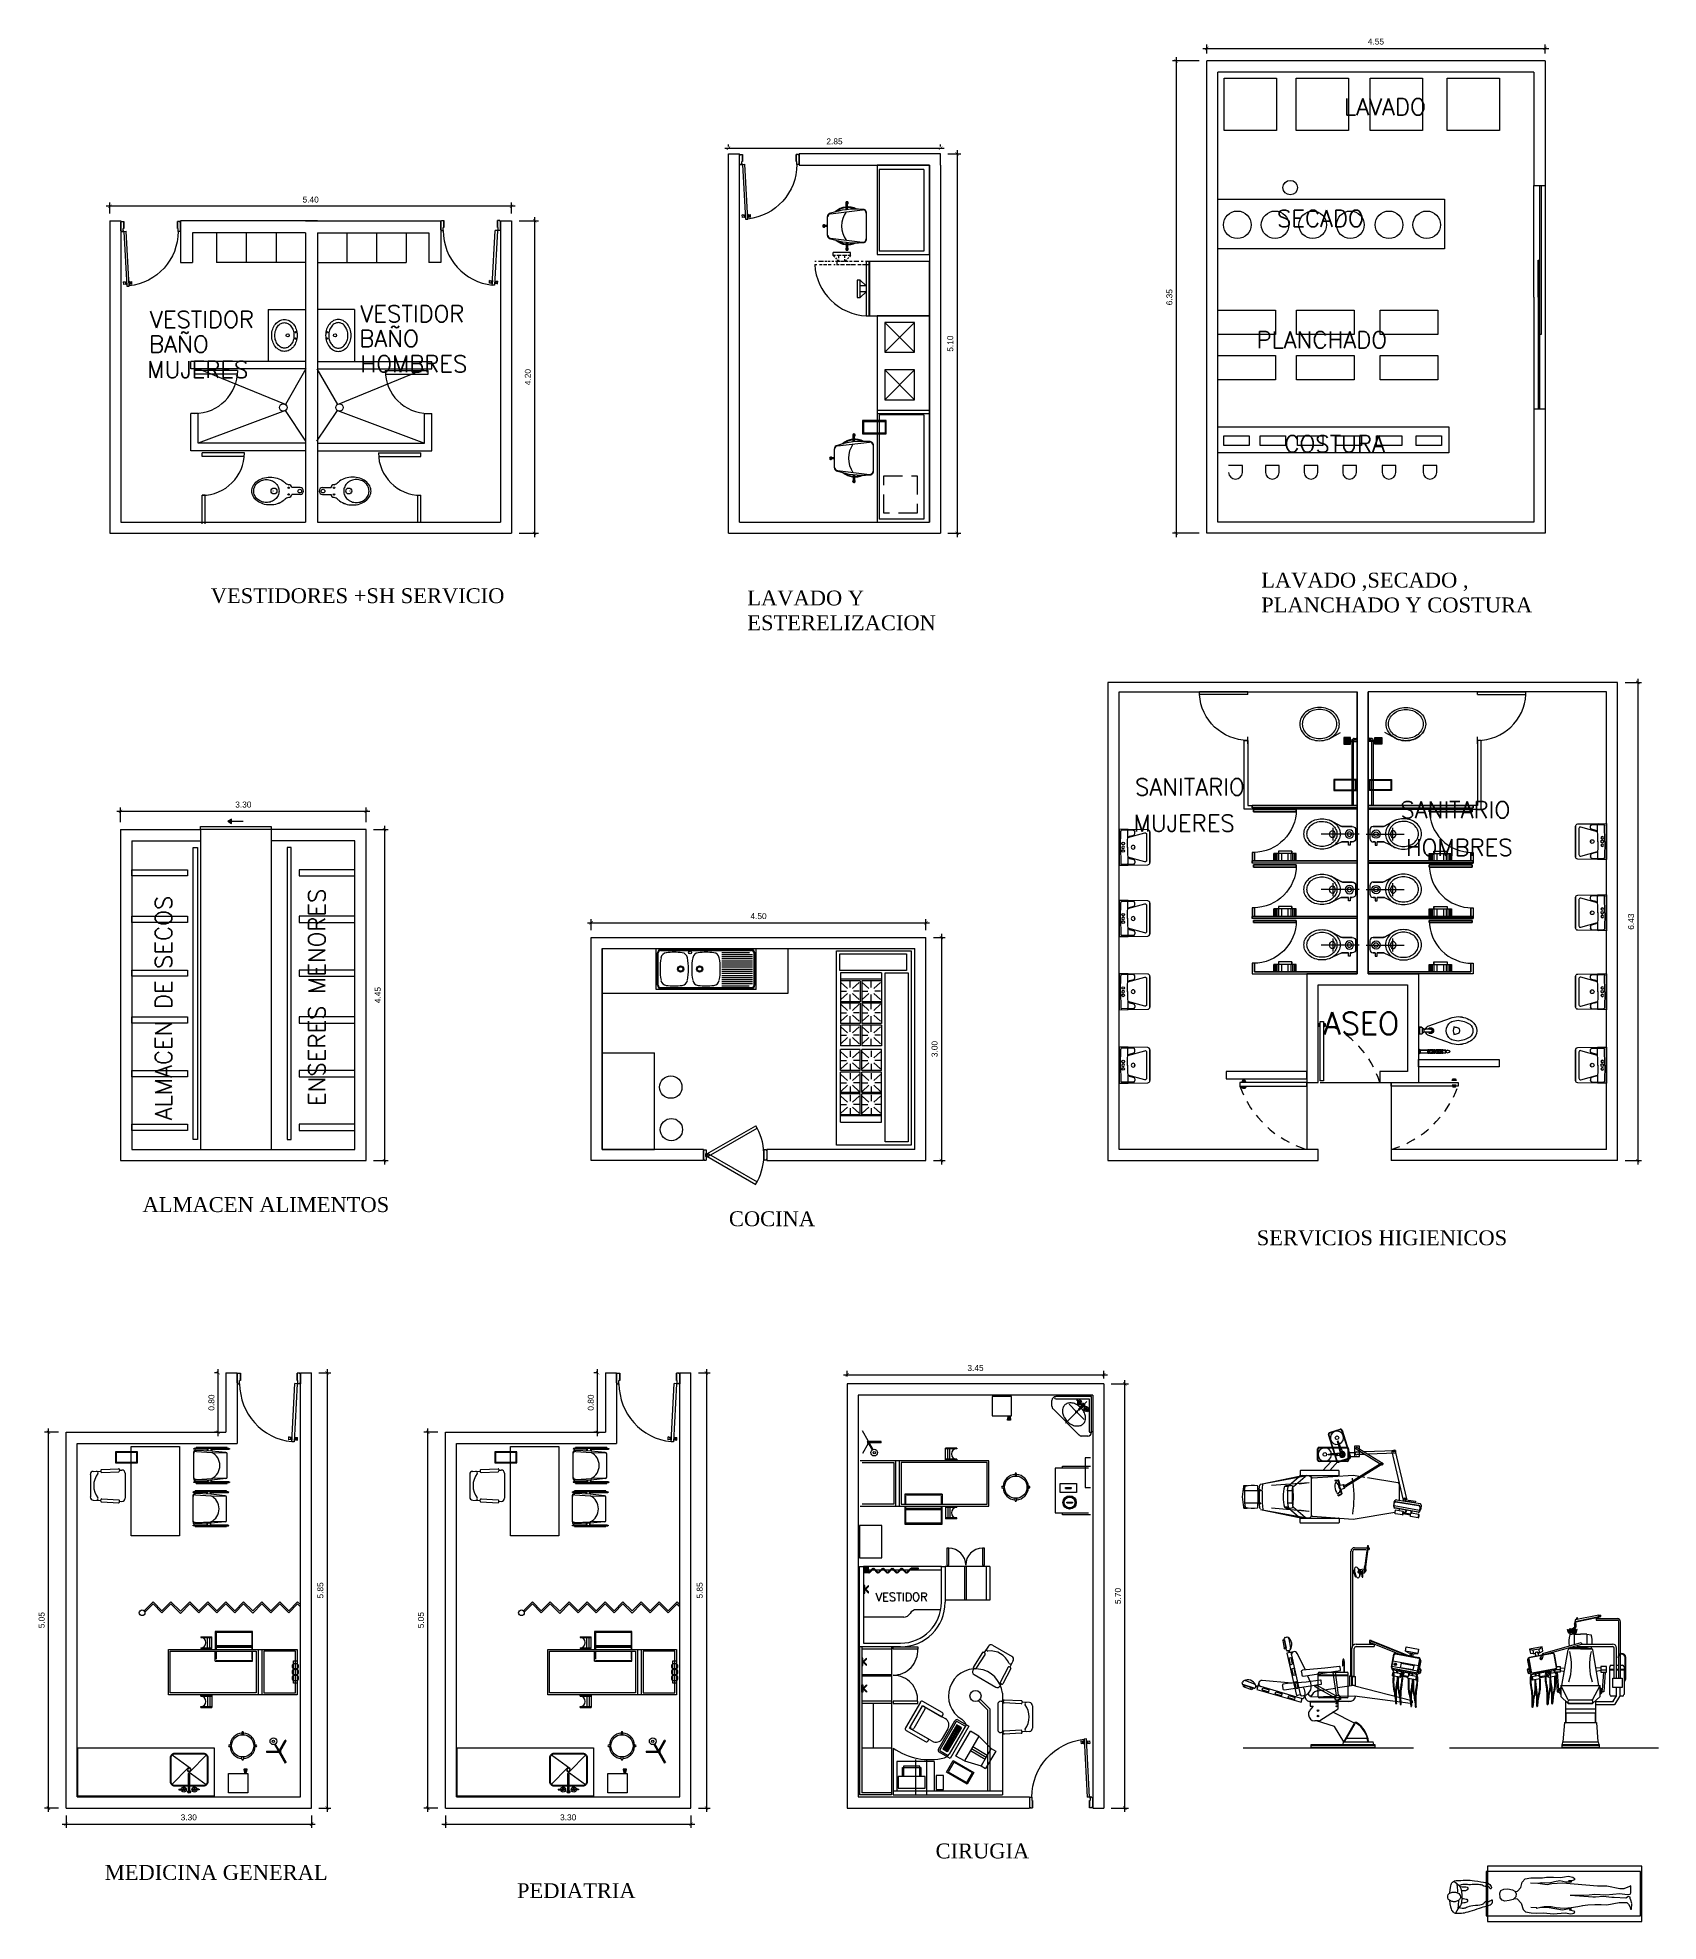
# Model space of a CAD drawing. Header units: metres. Extents: x 250.9 to 296.3, y -151.6 to -124.3.
# Drawn here: x 250.9 to 272.68, y -150.21 to -124.89 of the extents above; entities that cross this region are included whole.
import ezdxf
from ezdxf.enums import TextEntityAlignment as Align

# ---------------------------------------------------------------- set-up
doc = ezdxf.new("R2010")
doc.units = ezdxf.units.M
doc.header["$MEASUREMENT"] = 0
doc.linetypes.add('HIDDEN', pattern=[0.375, 0.25, -0.125])
doc.linetypes.add('HIDDEN2', pattern=[0.1875, 0.125, -0.0625])
for name, color, linetype, lineweight in [('A. muebles', 152, 'Continuous', 15), ('HATCH', 8, 'Continuous', 9), ('MOB', 1, 'Continuous', 9), ('MUROS', 2, 'Continuous', 20), ('PROY', 5, 'HIDDEN', 13), ('PUERTAS', 97, 'Continuous', 13), ('sanitarios', 211, 'Continuous', 15), ('TEXT', 7, 'Continuous', 18)]:
    doc.layers.add(name, color=color, linetype=linetype, lineweight=lineweight)
for name, color, linetype in [('MURETE', 4, 'Continuous'), ('PM', 8, 'HIDDEN2'), ('WC-HIDE', 1, 'Continuous')]:
    doc.layers.add(name, color=color, linetype=linetype)
doc.styles.add('TEXTOS', font='romans.shx')
doc.styles.add('UNO', font='arial.ttf')
doc.dimstyles.new('EN 50', dxfattribs={"dimtxt": 0.08, "dimasz": 0.045, "dimexe": 0.05, "dimexo": 0.1, "dimgap": 0.05, "dimtad": 1, "dimlfac": -1, "dimzin": 1, "dimdsep": 46, "dimtxsty": 'UNO', "dimblk": 'ARCHTICK', "dimcen": 0.5, "dimdle": 0.05, "dimclrd": 1, "dimclre": 1, "dimclrt": 7, "dimazin": 0, "dimtm": 1e-09, "dimtfac": 1, "dimtix": 1, "dimtmove": 0, "dimatfit": 0, "dimldrblk": 'ARCHTICK', "dimfxl": 1, "dimtolj": 2, "dimlwd": 13, "dimlwe": 13, "dimarcsym": 0})

msp = doc.modelspace()

# ---------------------------------------------------------------- texts
at = {"char_height": 0.2, "width": 3.80694, "attachment_point": 1}
for s, insert in [('{\\fTimes New Roman|b0|i0|c0|p18;\\C2;LAVADO ,SECADO , PLANCHADO Y COSTURA}', (267.346, -132.079)), ('{\\fTimes New Roman|b0|i0|c0|p18;\\C2;VESTIDORES +SH SERVICIO}', (253.228, -132.288)), ('{\\fTimes New Roman|b0|i0|c0|p18;\\C2;LAVADO Y ESTERELIZACION}', (260.439, -132.319)), ('{\\fTimes New Roman|b0|i0|c0|p18;\\C2;ALMACEN ALIMENTOS}', (252.312, -140.473)), ('{\\fTimes New Roman|b0|i0|c0|p18;\\C2;COCINA}', (260.192, -140.663)), ('{\\fTimes New Roman|b0|i0|c0|p18;\\C2;SERVICIOS HIGIENICOS }', (267.286, -140.919)), ('{\\fTimes New Roman|b0|i0|c0|p18;\\C2;CIRUGIA}', (262.969, -149.161)), ('{\\fTimes New Roman|b0|i0|c0|p18;\\C2;MEDICINA GENERAL}', (251.804, -149.45)), ('{\\fTimes New Roman|b0|i0|c0|p18;\\C2;PEDIATRIA}', (257.344, -149.695))]:
    msp.add_mtext(s, dxfattribs=dict(at, insert=insert))
at = {"layer": 'TEXT', "style": 'TEXTOS'}
for s, height, p in [('LAVADO', 0.225, (269.009, -125.929)), ('SECADO', 0.225, (268.142, -127.431)), ('PLANCHADO', 0.225, (268.16, -129.061)), ('COSTURA', 0.225, (268.333, -130.46)), ('VESTIDOR', 0.1125, (262.513, -145.903))]:
    msp.add_text(s, height=height, dxfattribs=at).set_placement(p, align=Align.CENTER)
for s, height, p in [('VESTIDOR', 0.225, (252.411, -128.787)), ('VESTIDOR', 0.225, (255.24, -128.711)), ('BAÑO', 0.225, (252.4, -129.119)), ('BAÑO', 0.225, (255.225, -129.044)), ('MUJERES', 0.225, (252.375, -129.461)), ('HOMBRES', 0.225, (255.24, -129.385)), ('SANITARIO', 0.225, (265.65, -135.072)), ('SANITARIO', 0.225, (269.217, -135.378)), ('MUJERES', 0.225, (265.631, -135.558)), ('HOMBRES', 0.225, (269.289, -135.884)), ('ASEO', 0.3, (268.184, -138.288))]:
    msp.add_text(s, height=height, dxfattribs=at).set_placement(p)
for s, p in [('ALMACEN DE SECOS', (252.707, -139.44)), ('ENSERES MENORES', (254.767, -139.247))]:
    msp.add_text(s, height=0.225, rotation=90, dxfattribs=at).set_placement(p)

# ---------------------------------------------------------------- blocks, each defined once
blk = doc.blocks.new('gkgk')
for p, q in [((-0.037, 0.806), (-0.039, 0.766)), ((-0.013, 0.8), (-0.037, 0.806)), ((-0.035, 0.002), (0.008, 0.83)), ((0.006, 0.81), (-0.001, 0.798)), ((0.043, 0.828), (0, 0)), ((0.003, 0.758), (0.006, 0.81)), ((0.007, 0.81), (0.006, 0.81)), ((0.008, 0.83), (0.043, 0.828)), ((0.041, 0.756), (0.044, 0.808)), ((0.042, 0.808), (0.044, 0.808)), ((0.044, 0.808), (0.05, 0.796)), ((-0.015, 0.77), (-0.039, 0.766)), ((-0.014, 0.776), (-0.015, 0.77)), ((-0.014, 0.776), (-0.013, 0.794)), ((-0.01, 0.776), (-0.014, 0.776)), ((-0.013, 0.794), (-0.013, 0.8)), ((-0.009, 0.793), (-0.013, 0.794)), ((-0.01, 0.776), (-0.009, 0.793)), ((-0.01, 0.776), (-0.01, 0.773)), ((-0.006, 0.773), (-0.01, 0.773)), ((-0.009, 0.793), (-0.009, 0.796)), ((-0.005, 0.796), (-0.009, 0.796)), ((-0.006, 0.773), (-0.007, 0.77)), ((-0.003, 0.77), (-0.007, 0.77)), ((-0.006, 0.773), (-0.005, 0.796)), ((-0.001, 0.798), (-0.005, 0.799)), ((-0.005, 0.796), (-0.005, 0.799)), ((-0.003, 0.77), (-0.001, 0.798)), ((0.003, 0.758), (-0.003, 0.77)), ((0.005, 0.758), (0.003, 0.758)), ((0.04, 0.756), (0.041, 0.756)), ((0.041, 0.782), (0.041, 0.782)), ((0.041, 0.782), (0.041, 0.782)), ((0.041, 0.756), (0.048, 0.767)), ((0.048, 0.767), (0.05, 0.796)), ((0.048, 0.767), (0.052, 0.767)), ((0.05, 0.796), (0.054, 0.796)), ((0.052, 0.77), (0.053, 0.792)), ((0.052, 0.77), (0.056, 0.77)), ((0.052, 0.77), (0.052, 0.767)), ((0.053, 0.792), (0.054, 0.796)), ((0.053, 0.792), (0.057, 0.792)), ((0.056, 0.772), (0.057, 0.79)), ((0.056, 0.772), (0.06, 0.772)), ((0.056, 0.772), (0.056, 0.77)), ((0.057, 0.79), (0.057, 0.792)), ((0.057, 0.79), (0.061, 0.79)), ((0.06, 0.772), (0.061, 0.79)), ((0.06, 0.772), (0.06, 0.766)), ((0.06, 0.766), (0.084, 0.76)), ((0.061, 0.79), (0.062, 0.796)), ((0.062, 0.796), (0.086, 0.799)), ((0.086, 0.799), (0.084, 0.76)), ((-0.07, 0.002), (-0.045, 0.002)), ((-0.07, 0.002), (-0.07, -0.008)), ((-0.045, 0.002), (-0.045, -0.043)), ((-0.035, 0.002), (0, 0)), ((0.785, 0.002), (0.785, -0.043)), ((0.81, 0.002), (0.785, 0.002)), ((0.81, 0.002), (0.81, -0.008)), ((-0.08, -0.008), (-0.08, -0.138)), ((-0.08, -0.008), (-0.07, -0.008)), ((-0.08, -0.138), (-0.07, -0.138)), ((-0.07, -0.138), (-0.07, -0.148)), ((-0.07, -0.148), (-0.035, -0.148)), ((-0.035, -0.043), (-0.045, -0.043)), ((-0.045, -0.073), (-0.045, -0.073)), ((-0.045, -0.073), (-0.045, -0.073)), ((-0.035, -0.043), (-0.035, -0.148)), ((-0.035, -0.148), (-0.035, -0.043)), ((0.775, -0.043), (0.775, -0.148)), ((0.775, -0.148), (0.775, -0.043)), ((0.775, -0.043), (0.785, -0.043)), ((0.81, -0.148), (0.775, -0.148)), ((0.785, -0.073), (0.785, -0.073)), ((0.785, -0.073), (0.785, -0.073)), ((0.82, -0.008), (0.81, -0.008)), ((0.82, -0.138), (0.81, -0.138)), ((0.81, -0.138), (0.81, -0.148)), ((0.82, -0.008), (0.82, -0.138))]:
    blk.add_line(p, q)
at = {"ltscale": 0.25}
blk.add_circle((-0.04, 0.002), 0.005, dxfattribs=at)
blk.add_arc((-0.045, 0.002), 0.83, 360, 83.893)
blk = doc.blocks.new('_ArchTick')
at = {"color": 0, "linetype": 'ByBlock', "const_width": 0.15}
blk.add_lwpolyline([(-0.5, -0.5), (0.5, 0.5)], dxfattribs=at)
blk = doc.blocks.new('*D8')
at = {"color": 1, "lineweight": 13, "transparency": 16777216}
for p, q in [((257.371, -127.35), (257.631, -127.35)), ((257.581, -127.3), (257.581, -131.6)), ((257.371, -131.55), (257.631, -131.55))]:
    blk.add_line(p, q, dxfattribs=at)
at = {"layer": 'Defpoints', "color": 0, "transparency": 16777216}
for p in [(257.271, -127.35), (257.271, -131.55), (257.581, -131.55)]:
    blk.add_point(p, dxfattribs=at)
at = {"color": 1, "lineweight": 13, "transparency": 16777216, "xscale": 0.045, "yscale": 0.045, "zscale": 0.045}
for p, rotation in [((257.581, -127.35), 90), ((257.581, -131.55), 270)]:
    blk.add_blockref('_ArchTick', p, dxfattribs=dict(at, rotation=rotation))
at = {"color": 7, "transparency": 16777216, "insert": (257.49, -129.45), "char_height": 0.08, "attachment_point": 5, "rotation": 90, "style": 'UNO'}
blk.add_mtext('\\A2;4.20', dxfattribs=at)
blk = doc.blocks.new('*D9')
at = {"color": 1, "lineweight": 13, "transparency": 16777216}
for p, q in [((257.321, -127.154), (251.821, -127.154)), ((251.871, -127.25), (251.871, -127.104)), ((257.271, -127.25), (257.271, -127.104))]:
    blk.add_line(p, q, dxfattribs=at)
at = {"layer": 'Defpoints', "color": 0, "transparency": 16777216}
for p in [(251.871, -127.154), (251.871, -127.35), (257.271, -127.35)]:
    blk.add_point(p, dxfattribs=at)
at = {"color": 1, "lineweight": 13, "transparency": 16777216, "xscale": 0.045, "yscale": 0.045, "zscale": 0.045, "rotation": 180}
blk.add_blockref('_ArchTick', (251.871, -127.154), dxfattribs=at)
at = {"color": 1, "lineweight": 13, "transparency": 16777216, "xscale": 0.045, "yscale": 0.045, "zscale": 0.045}
blk.add_blockref('_ArchTick', (257.271, -127.154), dxfattribs=at)
at = {"color": 7, "transparency": 16777216, "insert": (254.571, -127.064), "char_height": 0.08, "attachment_point": 5, "style": 'UNO'}
blk.add_mtext('\\A2;5.40', dxfattribs=at)
blk = doc.blocks.new('2320022')
at = {"linetype": 'HIDDEN'}
for p, q in [((0.18, 0.32), (0, 0.32)), ((0.165, 0.305), (0.015, 0.305))]:
    blk.add_line(p, q, dxfattribs=at)
for p, q in [((0, 0.32), (0, 0)), ((0.015, 0.305), (0.015, 0.015)), ((0.165, 0.305), (0.165, 0.015)), ((0.18, 0), (0.18, 0.32)), ((0, 0), (0.18, 0)), ((0.165, 0.015), (0.015, 0.015))]:
    blk.add_line(p, q)
blk = doc.blocks.new('8140069')
for p, q in [((0.12, 0.259), (-0.126, 0.259)), ((-0.011, 0.259), (-0.011, 0.303)), ((0.005, 0.303), (-0.011, 0.303)), ((0.005, 0.259), (0.005, 0.303)), ((-0.253, 0.002), (-0.313, 0.002)), ((-0.313, 0.002), (-0.313, -0.015)), ((-0.222, 0.002), (-0.245, 0.002)), ((-0.168, 0.214), (-0.22, -0.216)), ((0.162, 0.214), (0.213, -0.216)), ((0.216, 0.002), (0.245, 0.002)), ((0.253, 0.002), (0.307, 0.002)), ((0.307, -0.015), (0.307, 0.002)), ((-0.254, -0.015), (-0.313, -0.015)), ((-0.224, -0.015), (-0.246, -0.015)), ((0.218, -0.015), (0.246, -0.015)), ((0.254, -0.015), (0.307, -0.015)), ((-0.177, -0.271), (0.171, -0.271))]:
    blk.add_line(p, q)
for centre, radius, start, end in [((-0.126, 0.209), 0.05, 90, 173.2188), ((-0.003, 0.303), 0.017, 297.5866, 239.2166), ((0.12, 0.209), 0.05, 6.7812, 90), ((-0.313, -0.006), 0.017, 27.5866, 329.2166), ((0, -0.019), 0.254, 140.5502, 205.2273), ((0, -0.019), 0.246, 145.013, 200.7646), ((0.862, -0.127), 1.092, 161.7814, 184.6561), ((-0.003, -0.263), 0.329, 54.682, 125.318), ((-0.126, 0.209), 0.0431, 90, 173.2188), ((0.12, 0.209), 0.0431, 6.7812, 90), ((-0.868, -0.127), 1.092, 355.3439, 18.2186), ((0, -0.019), 0.254, 331.6731, 42.45), ((0, -0.019), 0.246, 335.6246, 38.4986), ((0.307, -0.007), 0.017, 207.5866, 149.2166), ((-0.177, -0.221), 0.05, 173.2188, 270), ((-0.177, -0.221), 0.0431, 173.2188, 270), ((0.171, -0.221), 0.05, 270, 6.7812), ((0.171, -0.221), 0.0431, 270, 6.7812)]:
    blk.add_arc(centre, radius, start, end)
blk = doc.blocks.new('6190059')
for p, q in [((0, 0.75), (0, -0.75)), ((0.7, 0.75), (0, 0.75)), ((0.074, -0.691), (0.074, 0.709)), ((0.074, 0.709), (0.674, 0.709)), ((0.674, -0.691), (0.674, 0.709)), ((0.7, -0.75), (0.7, 0.75)), ((0, -0.75), (0.7, -0.75)), ((0.074, -0.691), (0.674, -0.691))]:
    blk.add_line(p, q)
blk = doc.blocks.new('2470059')
at = {"linetype": 'HIDDEN'}
for p, q in [((-0.228, 0.262), (-0.228, -0.238)), ((0.222, 0.262), (-0.228, 0.262)), ((0.222, -0.238), (0.222, 0.262)), ((-0.228, -0.238), (0.222, -0.238))]:
    blk.add_line(p, q, dxfattribs=at)
blk = doc.blocks.new('6190752')
for p, q in [((-0.6, 0.7), (-0.6, 0)), ((0.6, 0.7), (-0.6, 0.7)), ((-0.559, 0.074), (-0.559, 0.674)), ((0.541, 0.674), (-0.559, 0.674)), ((0.541, 0.074), (0.541, 0.674)), ((0.6, 0), (0.6, 0.7)), ((-0.6, 0), (0.6, 0)), ((0.541, 0.074), (-0.559, 0.074))]:
    blk.add_line(p, q)
blk = doc.blocks.new('*D12')
at = {"color": 1, "lineweight": 13, "transparency": 16777216}
for p, q in [((260.186, -126.35), (260.186, -126.323)), ((263.036, -126.35), (263.036, -126.323)), ((260.136, -126.373), (263.086, -126.373))]:
    blk.add_line(p, q, dxfattribs=at)
at = {"layer": 'Defpoints', "color": 0, "transparency": 16777216}
for p in [(260.186, -126.45), (263.036, -126.373), (263.036, -126.45)]:
    blk.add_point(p, dxfattribs=at)
at = {"color": 1, "lineweight": 13, "transparency": 16777216, "xscale": 0.045, "yscale": 0.045, "zscale": 0.045, "rotation": 180}
blk.add_blockref('_ArchTick', (260.186, -126.373), dxfattribs=at)
at = {"color": 1, "lineweight": 13, "transparency": 16777216, "xscale": 0.045, "yscale": 0.045, "zscale": 0.045}
blk.add_blockref('_ArchTick', (263.036, -126.373), dxfattribs=at)
at = {"color": 7, "transparency": 16777216, "insert": (261.611, -126.282), "char_height": 0.08, "attachment_point": 5, "style": 'UNO'}
blk.add_mtext('\\A2;2.85', dxfattribs=at)
blk = doc.blocks.new('*D13')
at = {"color": 1, "lineweight": 13, "transparency": 16777216}
for p, q in [((263.136, -126.45), (263.308, -126.45)), ((263.258, -126.4), (263.258, -131.6)), ((263.136, -131.55), (263.308, -131.55))]:
    blk.add_line(p, q, dxfattribs=at)
at = {"layer": 'Defpoints', "color": 0, "transparency": 16777216}
for p in [(263.036, -126.45), (263.036, -131.55), (263.258, -131.55)]:
    blk.add_point(p, dxfattribs=at)
at = {"color": 1, "lineweight": 13, "transparency": 16777216, "xscale": 0.045, "yscale": 0.045, "zscale": 0.045}
for p, rotation in [((263.258, -126.45), 90), ((263.258, -131.55), 270)]:
    blk.add_blockref('_ArchTick', p, dxfattribs=dict(at, rotation=rotation))
at = {"color": 7, "transparency": 16777216, "insert": (263.167, -129), "char_height": 0.08, "attachment_point": 5, "rotation": 90, "style": 'UNO'}
blk.add_mtext('\\A2;5.10', dxfattribs=at)
blk = doc.blocks.new('TARJA')
for p, q in [((-0.014, -0.022), (-0.227, 0.194)), ((0.23, 0.196), (-0.014, 0.018)), ((0.232, -0.198), (0.019, 0.018)), ((0.019, -0.022), (-0.225, -0.2)), ((-0.008, -0.3), (-0.008, -0.06)), ((0.012, -0.3), (0.012, -0.06)), ((-0.134, -0.27), (-0.134, -0.273)), ((-0.134, -0.273), (-0.054, -0.273)), ((-0.127, -0.263), (-0.055, -0.263)), ((0.139, -0.273), (0.058, -0.273)), ((0.132, -0.263), (0.059, -0.263)), ((0.139, -0.27), (0.139, -0.273))]:
    blk.add_line(p, q)
for points in [[(0.012, -0.225), (0.194, -0.225, 0.414214), (0.254, -0.165), (0.254, 0.161, 0.414214), (0.194, 0.221), (-0.19, 0.221, 0.414214), (-0.25, 0.161), (-0.25, -0.165, 0.414214), (-0.19, -0.225), (-0.007, -0.225)], [(0.012, -0.215), (0.194, -0.215, 0.414214), (0.244, -0.165), (0.244, 0.161, 0.414214), (0.194, 0.211), (-0.19, 0.211, 0.414214), (-0.24, 0.161), (-0.24, -0.165, 0.414214), (-0.19, -0.215), (-0.007, -0.215)]]:
    blk.add_lwpolyline(points, format="xyb")
for radius in [0.026, 0.021]:
    blk.add_circle((0.002, -0.002), radius)
for centre, radius, start, end in [((-0.07, -0.27), 0.0345, 185.2545, 168.7617), ((0.002, -0.06), 0.01, 0, 180), ((0.075, -0.27), 0.0345, 11.2383, 354.7455), ((-0.127, -0.27), 0.00711, 89.9822, 179.9822), ((-0.07, -0.27), 0.0167, 190.9013, 156.3336), ((0.002, -0.3), 0.02, 120, 60), ((0.002, -0.3), 0.01, 180, 0), ((0.075, -0.27), 0.0167, 23.6664, 349.0987), ((0.132, -0.27), 0.00711, 0.0178, 90.0178)]:
    blk.add_arc(centre, radius, start, end)
blk = doc.blocks.new('CESTO')
for points in [[(-0.077, 0.159), (0.073, 0.159), (0.073, -0.141), (-0.077, -0.141)], [(-0.067, 0.149), (0.063, 0.149), (0.063, -0.131), (-0.067, -0.131)]]:
    blk.add_lwpolyline(points, close=True)
blk = doc.blocks.new('*D15')
at = {"color": 1, "lineweight": 13, "transparency": 16777216}
for p, q in [((251.283, -148.784), (251.283, -148.95)), ((254.583, -148.784), (254.583, -148.95)), ((251.233, -148.9), (254.633, -148.9))]:
    blk.add_line(p, q, dxfattribs=at)
at = {"layer": 'Defpoints', "color": 0, "transparency": 16777216}
for p in [(251.283, -148.684), (254.583, -148.684), (254.583, -148.9)]:
    blk.add_point(p, dxfattribs=at)
at = {"color": 1, "lineweight": 13, "transparency": 16777216, "xscale": 0.045, "yscale": 0.045, "zscale": 0.045, "rotation": 180}
blk.add_blockref('_ArchTick', (251.283, -148.9), dxfattribs=at)
at = {"color": 1, "lineweight": 13, "transparency": 16777216, "xscale": 0.045, "yscale": 0.045, "zscale": 0.045}
blk.add_blockref('_ArchTick', (254.583, -148.9), dxfattribs=at)
at = {"color": 7, "transparency": 16777216, "insert": (252.933, -148.81), "char_height": 0.08, "attachment_point": 5, "style": 'UNO'}
blk.add_mtext('\\A2;3.30', dxfattribs=at)
blk = doc.blocks.new('*D16')
at = {"color": 1, "lineweight": 13, "transparency": 16777216}
for p, q in [((251.183, -143.634), (250.996, -143.634)), ((251.046, -148.734), (251.046, -143.584)), ((251.183, -148.684), (250.996, -148.684))]:
    blk.add_line(p, q, dxfattribs=at)
at = {"layer": 'Defpoints', "color": 0, "transparency": 16777216}
for p in [(251.046, -143.634), (251.283, -143.634), (251.283, -148.684)]:
    blk.add_point(p, dxfattribs=at)
at = {"color": 1, "lineweight": 13, "transparency": 16777216, "xscale": 0.045, "yscale": 0.045, "zscale": 0.045}
for p, rotation in [((251.046, -143.634), 90), ((251.046, -148.684), 270)]:
    blk.add_blockref('_ArchTick', p, dxfattribs=dict(at, rotation=rotation))
at = {"color": 7, "transparency": 16777216, "insert": (250.955, -146.159), "char_height": 0.08, "attachment_point": 5, "rotation": 90, "style": 'UNO'}
blk.add_mtext('\\A2;5.05', dxfattribs=at)
blk = doc.blocks.new('*D17')
at = {"color": 1, "lineweight": 13, "transparency": 16777216}
for p, q in [((253.329, -143.684), (253.329, -142.784)), ((253.333, -142.834), (253.279, -142.834)), ((253.333, -143.634), (253.279, -143.634))]:
    blk.add_line(p, q, dxfattribs=at)
at = {"layer": 'Defpoints', "color": 0, "transparency": 16777216}
for p in [(253.329, -142.834), (253.433, -142.834), (253.433, -143.634)]:
    blk.add_point(p, dxfattribs=at)
at = {"color": 1, "lineweight": 13, "transparency": 16777216, "xscale": 0.045, "yscale": 0.045, "zscale": 0.045}
for p, rotation in [((253.329, -142.834), 90), ((253.329, -143.634), 270)]:
    blk.add_blockref('_ArchTick', p, dxfattribs=dict(at, rotation=rotation))
at = {"color": 7, "transparency": 16777216, "insert": (253.238, -143.234), "char_height": 0.08, "attachment_point": 5, "rotation": 90, "style": 'UNO'}
blk.add_mtext('\\A2;0.80', dxfattribs=at)
blk = doc.blocks.new('*D18')
at = {"color": 1, "lineweight": 13, "transparency": 16777216}
for p, q in [((254.792, -142.784), (254.792, -148.734)), ((254.683, -142.834), (254.842, -142.834)), ((254.683, -148.684), (254.842, -148.684))]:
    blk.add_line(p, q, dxfattribs=at)
at = {"layer": 'Defpoints', "color": 0, "transparency": 16777216}
for p in [(254.583, -142.834), (254.583, -148.684), (254.792, -148.684)]:
    blk.add_point(p, dxfattribs=at)
at = {"color": 1, "lineweight": 13, "transparency": 16777216, "xscale": 0.045, "yscale": 0.045, "zscale": 0.045}
for p, rotation in [((254.792, -142.834), 90), ((254.792, -148.684), 270)]:
    blk.add_blockref('_ArchTick', p, dxfattribs=dict(at, rotation=rotation))
at = {"color": 7, "transparency": 16777216, "insert": (254.701, -145.759), "char_height": 0.08, "attachment_point": 5, "rotation": 90, "style": 'UNO'}
blk.add_mtext('\\A2;5.85', dxfattribs=at)
blk = doc.blocks.new('*D19')
at = {"color": 1, "lineweight": 13, "transparency": 16777216}
for p, q in [((256.382, -148.784), (256.382, -148.95)), ((259.682, -148.784), (259.682, -148.95)), ((256.332, -148.9), (259.732, -148.9))]:
    blk.add_line(p, q, dxfattribs=at)
at = {"layer": 'Defpoints', "color": 0, "transparency": 16777216}
for p in [(256.382, -148.684), (259.682, -148.684), (259.682, -148.9)]:
    blk.add_point(p, dxfattribs=at)
at = {"color": 1, "lineweight": 13, "transparency": 16777216, "xscale": 0.045, "yscale": 0.045, "zscale": 0.045, "rotation": 180}
blk.add_blockref('_ArchTick', (256.382, -148.9), dxfattribs=at)
at = {"color": 1, "lineweight": 13, "transparency": 16777216, "xscale": 0.045, "yscale": 0.045, "zscale": 0.045}
blk.add_blockref('_ArchTick', (259.682, -148.9), dxfattribs=at)
at = {"color": 7, "transparency": 16777216, "insert": (258.032, -148.81), "char_height": 0.08, "attachment_point": 5, "style": 'UNO'}
blk.add_mtext('\\A2;3.30', dxfattribs=at)
blk = doc.blocks.new('*D20')
at = {"color": 1, "lineweight": 13, "transparency": 16777216}
for p, q in [((256.282, -143.634), (256.094, -143.634)), ((256.144, -148.734), (256.144, -143.584)), ((256.282, -148.684), (256.094, -148.684))]:
    blk.add_line(p, q, dxfattribs=at)
at = {"layer": 'Defpoints', "color": 0, "transparency": 16777216}
for p in [(256.144, -143.634), (256.382, -143.634), (256.382, -148.684)]:
    blk.add_point(p, dxfattribs=at)
at = {"color": 1, "lineweight": 13, "transparency": 16777216, "xscale": 0.045, "yscale": 0.045, "zscale": 0.045}
for p, rotation in [((256.144, -143.634), 90), ((256.144, -148.684), 270)]:
    blk.add_blockref('_ArchTick', p, dxfattribs=dict(at, rotation=rotation))
at = {"color": 7, "transparency": 16777216, "insert": (256.053, -146.159), "char_height": 0.08, "attachment_point": 5, "rotation": 90, "style": 'UNO'}
blk.add_mtext('\\A2;5.05', dxfattribs=at)
blk = doc.blocks.new('*D21')
at = {"color": 1, "lineweight": 13, "transparency": 16777216}
for p, q in [((258.427, -143.684), (258.427, -142.784)), ((258.432, -142.834), (258.377, -142.834)), ((258.432, -143.634), (258.377, -143.634))]:
    blk.add_line(p, q, dxfattribs=at)
at = {"layer": 'Defpoints', "color": 0, "transparency": 16777216}
for p in [(258.427, -142.834), (258.532, -142.834), (258.532, -143.634)]:
    blk.add_point(p, dxfattribs=at)
at = {"color": 1, "lineweight": 13, "transparency": 16777216, "xscale": 0.045, "yscale": 0.045, "zscale": 0.045}
for p, rotation in [((258.427, -142.834), 90), ((258.427, -143.634), 270)]:
    blk.add_blockref('_ArchTick', p, dxfattribs=dict(at, rotation=rotation))
at = {"color": 7, "transparency": 16777216, "insert": (258.336, -143.234), "char_height": 0.08, "attachment_point": 5, "rotation": 90, "style": 'UNO'}
blk.add_mtext('\\A2;0.80', dxfattribs=at)
blk = doc.blocks.new('*D22')
at = {"color": 1, "lineweight": 13, "transparency": 16777216}
for p, q in [((259.89, -142.784), (259.89, -148.734)), ((259.782, -142.834), (259.94, -142.834)), ((259.782, -148.684), (259.94, -148.684))]:
    blk.add_line(p, q, dxfattribs=at)
at = {"layer": 'Defpoints', "color": 0, "transparency": 16777216}
for p in [(259.682, -142.834), (259.682, -148.684), (259.89, -148.684)]:
    blk.add_point(p, dxfattribs=at)
at = {"color": 1, "lineweight": 13, "transparency": 16777216, "xscale": 0.045, "yscale": 0.045, "zscale": 0.045}
for p, rotation in [((259.89, -142.834), 90), ((259.89, -148.684), 270)]:
    blk.add_blockref('_ArchTick', p, dxfattribs=dict(at, rotation=rotation))
at = {"color": 7, "transparency": 16777216, "insert": (259.8, -145.759), "char_height": 0.08, "attachment_point": 5, "rotation": 90, "style": 'UNO'}
blk.add_mtext('\\A2;5.85', dxfattribs=at)
blk = doc.blocks.new('*D23')
at = {"color": 1, "lineweight": 13, "transparency": 16777216}
for p, q in [((261.731, -142.859), (265.281, -142.859)), ((261.781, -142.884), (261.781, -142.809)), ((265.231, -142.909), (265.231, -142.809))]:
    blk.add_line(p, q, dxfattribs=at)
at = {"layer": 'Defpoints', "color": 0, "transparency": 16777216}
for p in [(261.781, -142.984), (265.231, -142.859), (265.231, -143.009)]:
    blk.add_point(p, dxfattribs=at)
at = {"color": 1, "lineweight": 13, "transparency": 16777216, "xscale": 0.045, "yscale": 0.045, "zscale": 0.045, "rotation": 180}
blk.add_blockref('_ArchTick', (261.781, -142.859), dxfattribs=at)
at = {"color": 1, "lineweight": 13, "transparency": 16777216, "xscale": 0.045, "yscale": 0.045, "zscale": 0.045}
blk.add_blockref('_ArchTick', (265.231, -142.859), dxfattribs=at)
at = {"color": 7, "transparency": 16777216, "insert": (263.506, -142.769), "char_height": 0.08, "attachment_point": 5, "style": 'UNO'}
blk.add_mtext('\\A2;3.45', dxfattribs=at)
blk = doc.blocks.new('*D24')
at = {"color": 1, "lineweight": 13, "transparency": 16777216}
for p, q in [((265.331, -142.984), (265.561, -142.984)), ((265.511, -148.734), (265.511, -142.934)), ((265.331, -148.684), (265.561, -148.684))]:
    blk.add_line(p, q, dxfattribs=at)
at = {"layer": 'Defpoints', "color": 0, "transparency": 16777216}
for p in [(265.231, -142.984), (265.511, -142.984), (265.231, -148.684)]:
    blk.add_point(p, dxfattribs=at)
at = {"color": 1, "lineweight": 13, "transparency": 16777216, "xscale": 0.045, "yscale": 0.045, "zscale": 0.045}
for p, rotation in [((265.511, -142.984), 90), ((265.511, -148.684), 270)]:
    blk.add_blockref('_ArchTick', p, dxfattribs=dict(at, rotation=rotation))
at = {"color": 7, "transparency": 16777216, "insert": (265.42, -145.834), "char_height": 0.08, "attachment_point": 5, "rotation": 90, "style": 'UNO'}
blk.add_mtext('\\A2;5.70', dxfattribs=at)
blk = doc.blocks.new('wc13')
at = {"color": 0}
for p, q in [((-0.385, 0), (-0.385, 1.41)), ((-0.385, 1.41), (-0.355, 1.41)), ((-0.355, 0), (-0.355, 1.41)), ((0.245, 1.41), (0.385, 1.41)), ((0.245, 1.38), (0.245, 1.41)), ((0.245, 1.38), (0.36, 1.38)), ((0.36, 1.38), (0.36, 0)), ((0.385, 1.41), (0.385, 0)), ((0.227, 0.879), (0.227, 1.059)), ((0.227, 1.059), (0.26, 1.059)), ((0.26, 0.819), (0.26, 1.119)), ((0.36, 1.119), (0.26, 1.119)), ((0.36, 1.115), (0.26, 1.115)), ((0.36, 1.106), (0.26, 1.106)), ((0.36, 1.094), (0.26, 1.094)), ((0.36, 1.075), (0.26, 1.075)), ((0.36, 1.051), (0.26, 1.051)), ((0.36, 0.819), (0.36, 1.119)), ((0.227, 0.879), (0.26, 0.879)), ((0.36, 1.013), (0.26, 1.013)), ((0.36, 0.925), (0.26, 0.925)), ((0.36, 0.886), (0.26, 0.886)), ((0.36, 0.863), (0.26, 0.863)), ((0.36, 0.843), (0.26, 0.843)), ((0.36, 0.832), (0.26, 0.832)), ((0.36, 0.823), (0.26, 0.823)), ((0.36, 0.819), (0.26, 0.819)), ((-0.108, 0.217), (-0.179, 0.348)), ((-0.086, 0.325), (0.087, 0.325)), ((0, -0.029), (0, 0.482)), ((0.108, 0.216), (0.158, 0.323)), ((-0.385, 0), (-0.355, 0)), ((-0.102, 0.065), (-0.102, 0.195)), ((-0.057, 0.02), (0.059, 0.02)), ((0.104, 0.197), (0.104, 0.118)), ((0.149, 0.118), (0.104, 0.118)), ((0.104, 0.092), (0.149, 0.092)), ((0.104, 0.092), (0.104, 0.065)), ((0.149, 0.092), (0.149, 0.118)), ((0.36, 0), (0.385, 0))]:
    blk.add_line(p, q, dxfattribs=at)
blk.add_lwpolyline([(-0.332, 1.395), (-0.332, 0.818), (-0.302, 0.818), (-0.302, 1.395)], close=True, dxfattribs=at)
for points in [[(-0.003, 0.229, 0.114983), (0.073, 0.247, 0.103863), (0.141, 0.3, 0.09123), (0.185, 0.378, 0.083945), (0.201, 0.472, 0.083945), (0.185, 0.567, 0.09123), (0.141, 0.644, 0.103863), (0.073, 0.698, 0.114983), (-0.003, 0.715, 0.114983), (-0.079, 0.698, 0.103863), (-0.148, 0.644, 0.09123), (-0.191, 0.567, 0.083945), (-0.207, 0.472, 0.083945), (-0.191, 0.378, 0.09123), (-0.148, 0.3, 0.103863), (-0.079, 0.247, 0.114983)], [(-0.003, 0.27, 0.114859), (0.059, 0.285, 0.103833), (0.115, 0.329, 0.091287), (0.152, 0.393, 0.084042), (0.165, 0.472, 0.084042), (0.152, 0.552, 0.091287), (0.115, 0.616, 0.103833), (0.059, 0.66, 0.114859), (-0.003, 0.674, 0.114859), (-0.065, 0.66, 0.103833), (-0.122, 0.616, 0.091287), (-0.158, 0.552, 0.084042), (-0.172, 0.472, 0.084042), (-0.158, 0.393, 0.091287), (-0.122, 0.329, 0.103833), (-0.065, 0.285, 0.114859)]]:
    blk.add_lwpolyline(points, format="xyb", close=True, dxfattribs=at)
blk.add_lwpolyline([(0.158, 0.323, 0.061992), (0.185, 0.378, 0.083945), (0.201, 0.472, 0.083945), (0.185, 0.567, 0.09123), (0.141, 0.644, 0.103863), (0.073, 0.698, 0.114983), (-0.003, 0.715, 0.114983), (-0.079, 0.698, 0.103863), (-0.148, 0.644, 0.09123), (-0.191, 0.567, 0.083945), (-0.207, 0.472, 0.083945), (-0.191, 0.378, 0.048605), (-0.171, 0.334, 0.103863)], format="xyb", dxfattribs=at)
for radius in [0.0562, 0.03]:
    blk.add_circle((-0.001, 0.104), radius, dxfattribs=at)
for centre, radius, start, end in [((-0.332, 1.395), 0.577, 270, 0), ((0, 0.323), 0.05, 0, 180), ((0, 0.361), 0.0625, 216.8699, 323.1301), ((-0.147, 0.195), 0.0451, 360, 28.4688), ((-0.057, 0.065), 0.0451, 180, 270), ((0.059, 0.065), 0.0451, 270, 0), ((0.149, 0.197), 0.0451, 154.9229, 180)]:
    blk.add_arc(centre, radius, start, end, dxfattribs=at)
at = {"layer": 'WC-HIDE', "color": 0}
for points in [[(-0.385, 1.41), (-0.385, 0), (-0.355, 0), (-0.355, 1.41)], [(-0.302, 1.395), (-0.302, 0.818), (-0.332, 0.818), (-0.332, 1.395)], [(0.36, 0), (0.36, 0.819), (0.26, 0.819), (0.26, 0.879), (0.227, 0.879), (0.227, 1.059), (0.26, 1.059), (0.26, 1.119), (0.36, 1.119), (0.36, 1.38), (0.245, 1.38), (0.245, 1.41), (0.385, 1.41), (0.385, 0)]]:
    blk.add_lwpolyline(points, close=True, dxfattribs=at)
blk.add_lwpolyline([(0.059, 0.02, 0.414214), (0.104, 0.065), (0.104, 0.092), (0.149, 0.092), (0.149, 0.118), (0.104, 0.118), (0.104, 0.197, -0.109858), (0.108, 0.216), (0.158, 0.323, 0.061992), (0.185, 0.378, 0.083945), (0.201, 0.472, 0.083945), (0.185, 0.567, 0.09123), (0.141, 0.644, 0.103863), (0.073, 0.698, 0.114983), (-0.003, 0.715, 0.114983), (-0.079, 0.698, 0.103863), (-0.148, 0.644, 0.09123), (-0.191, 0.567, 0.083945), (-0.207, 0.472, 0.083945), (-0.191, 0.378, 0.032383), (-0.179, 0.348), (-0.108, 0.217, -0.124861), (-0.102, 0.195), (-0.102, 0.065, 0.414214), (-0.057, 0.02)], format="xyb", close=True, dxfattribs=at)
blk = doc.blocks.new('LAVB1')
for p, q in [((-0.206, 0.415), (0, 0.415)), ((0, 0.415), (0.206, 0.415)), ((-0.231, 0), (-0.231, 0)), ((-0.228, 0.119), (-0.228, 0.109)), ((0, 0.02), (-0.215, 0.024)), ((-0.003, 0.21), (0, 0.21)), ((-0.002, 0.115), (0.23, 0.119)), ((0.003, 0.21), (0, 0.21)), ((0, 0.02), (0.215, 0.024)), ((0.142, 0.135), (0.137, 0.135)), ((0.149, 0.14), (0.165, 0.199)), ((0.184, 0.214), (0.2, 0.214)), ((0.2, 0.214), (0.207, 0.214)), ((0.227, 0.194), (0.23, 0.039)), ((0.228, 0.119), (0.228, 0.109)), ((0.23, 0), (0.23, 0))]:
    blk.add_line(p, q)
blk.add_lwpolyline([(0.242, 0), (0.24, 0.121), (0.236, 0.386, 0.408931), (0.206, 0.415), (0, 0.415), (-0.206, 0.415, 0.408931), (-0.236, 0.386), (-0.24, 0.121), (-0.242, 0)], format="xyb", close=True)
for points in [[(-0.132, 0.118), (-0.195, 0.345, -0.495783), (-0.176, 0.37), (0, 0.37), (0.176, 0.37, -0.495783), (0.195, 0.345), (0.132, 0.118)], [(-0.137, 0.135), (-0.142, 0.135, -0.328733), (-0.149, 0.14), (-0.165, 0.199, 0.332069), (-0.184, 0.214), (-0.2, 0.214), (-0.207, 0.214, 0.408931), (-0.227, 0.194), (-0.23, 0.039)]]:
    blk.add_lwpolyline(points, format="xyb")
blk.add_lwpolyline([(0.002, 0.115), (-0.23, 0.119)])
for centre in [(-0.05, 0.056), (0.05, 0.056)]:
    blk.add_circle(centre, 0.0172)
for centre, radius, start, end in [((-0.23, 0.108), 0.011, 83.5263, 178.5513), ((-0.215, 0.039), 0.015, 178.9646, 268.9646), ((0, 0.19), 0.0251, 90, 270), ((0, 0.056), 0.0172, 90, 270), ((0, 0.19), 0.0251, 270, 90), ((0, 0.056), 0.0172, 270, 90), ((0.142, 0.142), 0.007, 271.7245, 344.5142), ((0.185, 0.194), 0.02, 91.0354, 164.5142), ((0.207, 0.194), 0.02, 1.0354, 90), ((0.215, 0.039), 0.015, 271.0354, 1.0354), ((0.23, 0.108), 0.011, 1.4487, 96.4737)]:
    blk.add_arc(centre, radius, start, end)
blk = doc.blocks.new('wc05')
at = {"color": 0}
for p, q in [((-0.467, 0.05), (-0.47, 0.05)), ((-0.42, 0.116), (-0.434, 0.121)), ((-0.127, 0.066), (-0.416, 0.167)), ((-0.15, 0.03), (-0.176, 0.015)), ((-0.176, 0.015), (-0.176, -0.015)), ((-0.133, 0.02), (-0.15, 0.03)), ((-0.15, 0.02), (-0.06, 0.02)), ((-0.06, 0.025), (-0.04, 0.025)), ((-0.06, 0.02), (-0.06, 0.025)), ((-0.06, 0.02), (-0.06, -0.02)), ((-0.04, 0.025), (-0.04, 0.035)), ((-0.04, -0.025), (-0.04, 0.025)), ((-0.03, 0.045), (0, 0.045)), ((0, 0.045), (0, -0.045)), ((-0.47, -0.05), (-0.467, -0.05)), ((-0.434, -0.121), (-0.42, -0.116)), ((-0.416, -0.167), (-0.127, -0.066)), ((-0.176, -0.015), (-0.15, -0.03)), ((-0.15, -0.02), (-0.06, -0.02)), ((-0.15, -0.03), (-0.133, -0.02)), ((-0.06, -0.025), (-0.06, -0.02)), ((-0.06, -0.025), (-0.04, -0.025)), ((-0.04, -0.035), (-0.04, -0.025)), ((-0.03, -0.045), (0, -0.045)), ((-0.015, -0.263), (0, -0.248)), ((0, -0.248), (0, -0.312)), ((-0.404, -0.269), (-0.41, -0.275)), ((-0.41, -0.275), (-0.41, -0.28)), ((-0.41, -0.285), (-0.41, -0.28)), ((-0.404, -0.291), (-0.41, -0.285)), ((-0.373, -0.263), (-0.404, -0.269)), ((-0.373, -0.297), (-0.404, -0.291)), ((-0.361, -0.275), (-0.373, -0.263)), ((-0.361, -0.285), (-0.373, -0.297)), ((-0.36, -0.285), (-0.36, -0.275)), ((-0.35, -0.275), (-0.36, -0.275)), ((-0.35, -0.285), (-0.36, -0.285)), ((-0.315, -0.263), (-0.355, -0.263)), ((-0.355, -0.275), (-0.355, -0.263)), ((-0.355, -0.297), (-0.355, -0.285)), ((-0.315, -0.297), (-0.355, -0.297)), ((-0.35, -0.285), (-0.35, -0.275)), ((-0.315, -0.302), (-0.315, -0.257)), ((-0.305, -0.257), (-0.315, -0.257)), ((-0.305, -0.265), (-0.315, -0.265)), ((-0.305, -0.28), (-0.315, -0.28)), ((-0.305, -0.295), (-0.315, -0.295)), ((-0.305, -0.302), (-0.315, -0.302)), ((-0.305, -0.302), (-0.305, -0.257)), ((-0.295, -0.263), (-0.305, -0.263)), ((-0.295, -0.297), (-0.305, -0.297)), ((-0.295, -0.302), (-0.295, -0.257)), ((-0.225, -0.257), (-0.295, -0.257)), ((-0.225, -0.302), (-0.295, -0.302)), ((-0.26, -0.265), (-0.273, -0.272)), ((-0.273, -0.272), (-0.273, -0.287)), ((-0.273, -0.287), (-0.26, -0.295)), ((-0.247, -0.272), (-0.26, -0.265)), ((-0.26, -0.295), (-0.247, -0.287)), ((-0.247, -0.287), (-0.247, -0.272)), ((-0.225, -0.302), (-0.225, -0.257)), ((-0.205, -0.263), (-0.225, -0.263)), ((-0.205, -0.297), (-0.225, -0.297)), ((-0.205, -0.302), (-0.205, -0.257)), ((-0.195, -0.257), (-0.205, -0.257)), ((-0.195, -0.265), (-0.205, -0.265)), ((-0.195, -0.28), (-0.205, -0.28)), ((-0.195, -0.295), (-0.205, -0.295)), ((-0.195, -0.302), (-0.205, -0.302)), ((-0.195, -0.302), (-0.195, -0.257)), ((-0.185, -0.263), (-0.195, -0.263)), ((-0.185, -0.297), (-0.195, -0.297)), ((-0.185, -0.302), (-0.185, -0.257)), ((-0.135, -0.257), (-0.185, -0.257)), ((-0.135, -0.302), (-0.185, -0.302)), ((-0.135, -0.302), (-0.135, -0.257)), ((-0.125, -0.263), (-0.135, -0.263)), ((-0.125, -0.297), (-0.135, -0.297)), ((-0.125, -0.302), (-0.125, -0.257)), ((-0.115, -0.257), (-0.125, -0.257)), ((-0.115, -0.265), (-0.125, -0.265)), ((-0.115, -0.28), (-0.125, -0.28)), ((-0.115, -0.295), (-0.125, -0.295)), ((-0.115, -0.302), (-0.125, -0.302)), ((-0.115, -0.302), (-0.115, -0.257)), ((-0.015, -0.263), (-0.115, -0.263)), ((-0.015, -0.297), (-0.115, -0.297)), ((-0.015, -0.297), (-0.015, -0.263)), ((-0.015, -0.297), (0, -0.312))]:
    blk.add_line(p, q, dxfattribs=at)
for centre, radius in [((-0.26, -0.28), 0.022), ((-0.26, -0.28), 0.01), ((-0.167, -0.28), 0.0176), ((-0.177, -0.28), 0.00773)]:
    blk.add_circle(centre, radius, dxfattribs=at)
for centre, radius, start, end in [((-0.613, 0), 0.157, 126.5371, 233.4629), ((-0.613, 0), 0.107, 127.0731, 232.9269), ((-0.496, -0.184), 0.375, 93.6172, 124.0915), ((-0.496, -0.184), 0.325, 94.1326, 123.8919), ((-0.49, 0), 0.05, 126.8699, 233.1301), ((-0.537, -0.137), 0.328, 68.1863, 86.9705), ((-0.537, -0.137), 0.278, 68.1863, 86.3745), ((-0.469, -0.084), 0.134, 90.3213, 112.2986), ((-0.645, 0), 0.185, 341.0754, 18.9246), ((-0.501, 0), 0.141, 305.1511, 54.8489), ((-0.15, 0), 0.04, 30, 330), ((-0.15, 0), 0.02, 89.9992, 270.0008), ((-0.15, 0), 0.07, 16.6015, 70.73), ((-0.03, 0.035), 0.01, 90, 180), ((-0.496, 0.184), 0.375, 235.9085, 266.3828), ((-0.496, 0.184), 0.325, 236.1081, 265.8674), ((-0.469, 0.084), 0.134, 247.7014, 269.6787), ((-0.537, 0.137), 0.278, 273.6255, 291.8137), ((-0.537, 0.137), 0.328, 273.0295, 291.8137), ((-0.15, 0), 0.07, 289.27, 343.3985), ((-0.03, -0.035), 0.01, 180, 270)]:
    blk.add_arc(centre, radius, start, end, dxfattribs=at)
at = {"layer": 'WC-HIDE', "color": 0}
blk.add_lwpolyline([(-0.127, -0.066, 0.240671), (-0.083, -0.02), (-0.06, -0.02), (-0.06, -0.025), (-0.04, -0.025), (-0.04, -0.035, 0.414214), (-0.03, -0.045), (0, -0.045), (0, 0.045), (-0.03, 0.045, 0.414214), (-0.04, 0.035), (-0.04, 0.025), (-0.06, 0.025), (-0.06, 0.02), (-0.083, 0.02, 0.240671), (-0.127, 0.066), (-0.416, 0.167, 0.082145), (-0.52, 0.19, 0.133758), (-0.706, 0.126, 0.503636), (-0.706, -0.126, 0.133758), (-0.52, -0.19, 0.082145), (-0.416, -0.167)], format="xyb", close=True, dxfattribs=at)
blk.add_lwpolyline([(0, -0.248), (0, -0.312), (-0.015, -0.297), (-0.115, -0.297), (-0.115, -0.302), (-0.125, -0.302), (-0.125, -0.297), (-0.135, -0.297), (-0.135, -0.302), (-0.185, -0.302), (-0.185, -0.302), (-0.185, -0.297), (-0.195, -0.297), (-0.195, -0.302), (-0.205, -0.302), (-0.205, -0.297), (-0.225, -0.297), (-0.225, -0.302), (-0.295, -0.302), (-0.295, -0.297), (-0.305, -0.297), (-0.305, -0.302), (-0.315, -0.302), (-0.315, -0.297), (-0.355, -0.297), (-0.355, -0.285), (-0.36, -0.285), (-0.373, -0.297), (-0.404, -0.291), (-0.41, -0.285), (-0.41, -0.275), (-0.404, -0.269), (-0.373, -0.263), (-0.36, -0.275), (-0.355, -0.275), (-0.355, -0.263), (-0.315, -0.263), (-0.315, -0.257), (-0.305, -0.257), (-0.305, -0.263), (-0.295, -0.263), (-0.295, -0.257), (-0.225, -0.257), (-0.225, -0.263), (-0.205, -0.263), (-0.205, -0.257), (-0.195, -0.257), (-0.195, -0.263), (-0.185, -0.263), (-0.185, -0.257), (-0.135, -0.257), (-0.135, -0.263), (-0.125, -0.263), (-0.125, -0.257), (-0.115, -0.257), (-0.115, -0.263), (-0.015, -0.263)], close=True, dxfattribs=at)
blk = doc.blocks.new('PTA-I')
for p, q in [((-1, 0), (-1, 1)), ((-0.95, 1), (-1, 1)), ((-0.95, 0), (-0.95, 1)), ((-0.95, 0), (-1, 0)), ((0.073, 0), (-0.073, 0))]:
    blk.add_line(p, q)
blk.add_arc((-1.002, -0.001), 1.002, 0.0552, 87.0072)
blk = doc.blocks.new('*D37')
at = {"color": 1, "lineweight": 13, "transparency": 16777216}
for p, q in [((266.513, -125.201), (266.152, -125.201)), ((266.202, -125.151), (266.202, -131.6)), ((266.513, -131.55), (266.152, -131.55))]:
    blk.add_line(p, q, dxfattribs=at)
at = {"layer": 'Defpoints', "color": 0, "transparency": 16777216}
for p in [(266.613, -125.201), (266.202, -131.55), (266.613, -131.55)]:
    blk.add_point(p, dxfattribs=at)
at = {"color": 1, "lineweight": 13, "transparency": 16777216, "xscale": 0.045, "yscale": 0.045, "zscale": 0.045}
for p, rotation in [((266.202, -125.201), 90), ((266.202, -131.55), 270)]:
    blk.add_blockref('_ArchTick', p, dxfattribs=dict(at, rotation=rotation))
at = {"color": 7, "transparency": 16777216, "insert": (266.112, -128.376), "char_height": 0.08, "attachment_point": 5, "rotation": 90, "style": 'UNO'}
blk.add_mtext('\\A2;6.35', dxfattribs=at)
blk = doc.blocks.new('VAIVEN')
for p, q in [((0.05, 0.017), (0.743, 0.417)), ((0.07, -0.017), (0.763, 0.383)), ((0.763, 0.383), (0.743, 0.417)), ((0, -0.065), (0, 0.065)), ((0, 0.065), (0.01, 0.065)), ((0.01, 0.075), (0.01, 0.065)), ((0.01, 0.075), (0.04, 0.075)), ((0.04, 0.075), (0.04, 0.025)), ((0.86, 0.075), (0.86, -0.075)), ((0.89, 0.075), (0.86, 0.075)), ((0.86, 0), (0.86, 0)), ((0.86, 0), (0.86, 0)), ((0.89, 0.075), (0.89, 0.065)), ((0.9, 0.065), (0.89, 0.065)), ((0.9, 0.065), (0.9, -0.065)), ((0, -0.065), (0.01, -0.065)), ((0.01, -0.065), (0.01, -0.075)), ((0.01, -0.075), (0.04, -0.075)), ((0.04, 0), (0.027, 0)), ((0.04, -0.025), (0.04, -0.075)), ((0.89, -0.075), (0.86, -0.075)), ((0.9, -0.065), (0.89, -0.065)), ((0.89, -0.065), (0.89, -0.075))]:
    blk.add_line(p, q)
at = {"ltscale": 0.13}
for p, q in [((0.07, 0.017), (0.763, -0.383)), ((0.05, -0.017), (0.743, -0.417))]:
    blk.add_line(p, q, dxfattribs=at)
blk.add_circle((0.06, 0), 0.005)
blk.add_circle((0.06, 0), 0.005)
for centre, radius, start, end in [((0.06, 0), 0.8, 328.5675, 28.5675), ((0.057, 0), 0.0303, 124.5123, 235.4877), ((0.06, 0), 0.02, 60, 240), ((0.06, 0), 0.02, 120, 300)]:
    blk.add_arc(centre, radius, start, end)
blk = doc.blocks.new('labavo')
for p, q in [((-0.675, -0.537), (-0.675, 0.014)), ((-0.675, 0.014), (0.675, 0.014)), ((-0.611, 0), (0.611, 0)), ((0.675, -0.537), (0.675, 0.014)), ((-0.656, -0.478), (-0.656, -0.045)), ((-0.645, -0.478), (-0.645, -0.045)), ((-0.645, -0.261), (-0.645, -0.228)), ((-0.611, -0.011), (0.611, -0.011)), ((0.213, -0.037), (0.584, -0.037)), ((0.213, -0.065), (0.624, -0.065)), ((0.213, -0.093), (0.624, -0.093)), ((0.213, -0.121), (0.624, -0.121)), ((0.213, -0.149), (0.624, -0.149)), ((0.213, -0.177), (0.624, -0.177)), ((0.213, -0.205), (0.624, -0.205)), ((0.213, -0.233), (0.624, -0.233)), ((0.645, -0.478), (0.645, -0.045)), ((0.656, -0.478), (0.656, -0.045)), ((0.213, -0.261), (0.624, -0.261)), ((0.213, -0.29), (0.624, -0.29)), ((0.213, -0.318), (0.624, -0.318)), ((0.213, -0.346), (0.624, -0.346)), ((0.213, -0.374), (0.624, -0.374)), ((0.213, -0.402), (0.624, -0.402)), ((0.213, -0.43), (0.624, -0.43)), ((0.213, -0.458), (0.624, -0.458)), ((0.213, -0.486), (0.581, -0.486)), ((0.675, -0.537), (-0.675, -0.537)), ((0.611, -0.512), (-0.611, -0.512)), ((0.611, -0.523), (-0.611, -0.523))]:
    blk.add_line(p, q)
for centre, radius in [((-0.344, -0.261), 0.0427), ((-0.344, -0.261), 0.0309), ((-0.216, -0.037), 0.0197), ((-0.088, -0.261), 0.0427), ((-0.088, -0.261), 0.0309)]:
    blk.add_circle(centre, radius)
for centre, radius, start, end in [((-0.611, -0.045), 0.045, 90, 180), ((-0.611, -0.045), 0.0337, 90, 180), ((0.222, -0.261), 0.843, 169.6188, 190.3812), ((-0.525, -0.125), 0.0843, 97.23, 169.6188), ((-0.43, -0.878), 0.843, 82.77, 97.23), ((-0.334, -0.125), 0.0843, 10.3812, 82.77), ((-1.081, -0.261), 0.843, 349.6188, 10.3812), ((0.649, -0.261), 0.843, 169.6188, 190.3812), ((-0.098, -0.125), 0.0843, 97.23, 169.6188), ((-0.002, -0.878), 0.843, 82.77, 97.23), ((0.093, -0.125), 0.0843, 10.3812, 82.77), ((-0.653, -0.261), 0.843, 349.6188, 10.3812), ((0.611, -0.045), 0.045, 0, 90), ((0.611, -0.045), 0.0337, 0, 90), ((-0.611, -0.478), 0.045, 180, 270), ((-0.611, -0.478), 0.0337, 180, 270), ((-0.525, -0.398), 0.0843, 190.3812, 262.77), ((-0.43, 0.355), 0.843, 262.77, 277.23), ((-0.334, -0.398), 0.0843, 277.23, 349.6188), ((-0.098, -0.398), 0.0843, 190.3812, 262.77), ((-0.002, 0.355), 0.843, 262.77, 277.23), ((0.093, -0.398), 0.0843, 277.23, 349.6188), ((0.611, -0.478), 0.0337, 270, 0), ((0.611, -0.478), 0.045, 270, 0)]:
    blk.add_arc(centre, radius, start, end)
blk = doc.blocks.new('*D40')
at = {"color": 1, "lineweight": 13, "transparency": 16777216}
for p, q in [((251.966, -135.286), (255.366, -135.286)), ((252.016, -135.432), (252.016, -135.236)), ((255.316, -135.432), (255.316, -135.236))]:
    blk.add_line(p, q, dxfattribs=at)
at = {"layer": 'Defpoints', "color": 0, "transparency": 16777216}
for p in [(255.316, -135.286), (252.016, -135.532), (255.316, -135.532)]:
    blk.add_point(p, dxfattribs=at)
at = {"color": 1, "lineweight": 13, "transparency": 16777216, "xscale": 0.045, "yscale": 0.045, "zscale": 0.045, "rotation": 180}
blk.add_blockref('_ArchTick', (252.016, -135.286), dxfattribs=at)
at = {"color": 1, "lineweight": 13, "transparency": 16777216, "xscale": 0.045, "yscale": 0.045, "zscale": 0.045}
blk.add_blockref('_ArchTick', (255.316, -135.286), dxfattribs=at)
at = {"color": 7, "transparency": 16777216, "insert": (253.666, -135.196), "char_height": 0.08, "attachment_point": 5, "style": 'UNO'}
blk.add_mtext('\\A2;3.30', dxfattribs=at)
blk = doc.blocks.new('*D41')
at = {"color": 1, "lineweight": 13, "transparency": 16777216}
for p, q in [((255.416, -135.532), (255.614, -135.532)), ((255.564, -135.482), (255.564, -140.032)), ((255.416, -139.982), (255.614, -139.982))]:
    blk.add_line(p, q, dxfattribs=at)
at = {"layer": 'Defpoints', "color": 0, "transparency": 16777216}
for p in [(255.316, -135.532), (255.316, -139.982), (255.564, -139.982)]:
    blk.add_point(p, dxfattribs=at)
at = {"color": 1, "lineweight": 13, "transparency": 16777216, "xscale": 0.045, "yscale": 0.045, "zscale": 0.045}
for p, rotation in [((255.564, -135.532), 90), ((255.564, -139.982), 270)]:
    blk.add_blockref('_ArchTick', p, dxfattribs=dict(at, rotation=rotation))
at = {"color": 7, "transparency": 16777216, "insert": (255.473, -137.757), "char_height": 0.08, "attachment_point": 5, "rotation": 90, "style": 'UNO'}
blk.add_mtext('\\A2;4.45', dxfattribs=at)
blk = doc.blocks.new('*D42')
at = {"color": 1, "lineweight": 13, "transparency": 16777216}
for p, q in [((258.29, -136.786), (262.89, -136.786)), ((258.34, -136.882), (258.34, -136.736)), ((262.84, -136.882), (262.84, -136.736))]:
    blk.add_line(p, q, dxfattribs=at)
at = {"layer": 'Defpoints', "color": 0, "transparency": 16777216}
for p in [(262.84, -136.786), (258.34, -136.982), (262.84, -136.982)]:
    blk.add_point(p, dxfattribs=at)
at = {"color": 1, "lineweight": 13, "transparency": 16777216, "xscale": 0.045, "yscale": 0.045, "zscale": 0.045, "rotation": 180}
blk.add_blockref('_ArchTick', (258.34, -136.786), dxfattribs=at)
at = {"color": 1, "lineweight": 13, "transparency": 16777216, "xscale": 0.045, "yscale": 0.045, "zscale": 0.045}
blk.add_blockref('_ArchTick', (262.84, -136.786), dxfattribs=at)
at = {"color": 7, "transparency": 16777216, "insert": (260.59, -136.696), "char_height": 0.08, "attachment_point": 5, "style": 'UNO'}
blk.add_mtext('\\A2;4.50', dxfattribs=at)
blk = doc.blocks.new('*D43')
at = {"color": 1, "lineweight": 13, "transparency": 16777216}
for p, q in [((263.047, -136.932), (263.047, -140.032)), ((262.94, -136.982), (263.097, -136.982)), ((262.94, -139.982), (263.097, -139.982))]:
    blk.add_line(p, q, dxfattribs=at)
at = {"layer": 'Defpoints', "color": 0, "transparency": 16777216}
for p in [(262.84, -136.982), (262.84, -139.982), (263.047, -139.982)]:
    blk.add_point(p, dxfattribs=at)
at = {"color": 1, "lineweight": 13, "transparency": 16777216, "xscale": 0.045, "yscale": 0.045, "zscale": 0.045}
for p, rotation in [((263.047, -136.982), 90), ((263.047, -139.982), 270)]:
    blk.add_blockref('_ArchTick', p, dxfattribs=dict(at, rotation=rotation))
at = {"color": 7, "transparency": 16777216, "insert": (262.956, -138.482), "char_height": 0.08, "attachment_point": 5, "rotation": 90, "style": 'UNO'}
blk.add_mtext('\\A2;3.00', dxfattribs=at)
blk = doc.blocks.new('*D44')
at = {"color": 1, "lineweight": 13, "transparency": 16777216}
for p, q in [((272.235, -133.555), (272.457, -133.555)), ((272.407, -133.505), (272.407, -140.032)), ((272.235, -139.982), (272.457, -139.982))]:
    blk.add_line(p, q, dxfattribs=at)
at = {"layer": 'Defpoints', "color": 0, "transparency": 16777216}
for p in [(272.135, -133.555), (272.135, -139.982), (272.407, -139.982)]:
    blk.add_point(p, dxfattribs=at)
at = {"color": 1, "lineweight": 13, "transparency": 16777216, "xscale": 0.045, "yscale": 0.045, "zscale": 0.045}
for p, rotation in [((272.407, -133.555), 90), ((272.407, -139.982), 270)]:
    blk.add_blockref('_ArchTick', p, dxfattribs=dict(at, rotation=rotation))
at = {"color": 7, "transparency": 16777216, "insert": (272.316, -136.769), "char_height": 0.08, "attachment_point": 5, "rotation": 90, "style": 'UNO'}
blk.add_mtext('\\A2;6.43', dxfattribs=at)
blk = doc.blocks.new('*D58')
at = {"color": 1, "lineweight": 13, "transparency": 16777216}
for p, q in [((266.563, -125.031), (271.211, -125.031)), ((266.613, -125.101), (266.613, -124.981)), ((271.161, -125.101), (271.161, -124.981))]:
    blk.add_line(p, q, dxfattribs=at)
at = {"layer": 'Defpoints', "color": 0, "transparency": 16777216}
for p in [(271.161, -125.031), (266.613, -125.201), (271.161, -125.201)]:
    blk.add_point(p, dxfattribs=at)
at = {"color": 1, "lineweight": 13, "transparency": 16777216, "xscale": 0.045, "yscale": 0.045, "zscale": 0.045, "rotation": 180}
blk.add_blockref('_ArchTick', (266.613, -125.031), dxfattribs=at)
at = {"color": 1, "lineweight": 13, "transparency": 16777216, "xscale": 0.045, "yscale": 0.045, "zscale": 0.045}
blk.add_blockref('_ArchTick', (271.161, -125.031), dxfattribs=at)
at = {"color": 7, "transparency": 16777216, "insert": (268.887, -124.94), "char_height": 0.08, "attachment_point": 5, "style": 'UNO'}
blk.add_mtext('\\A2;4.55', dxfattribs=at)

# ---------------------------------------------------------------- dimensions: what is measured, and where the dimension line sits
for base, p1, p2, picture, middle in [((271.161, -125.031), (266.613, -125.201), (271.161, -125.201), '*D58', (268.887, -124.94)), ((263.036, -126.373), (260.186, -126.45), (263.036, -126.45), '*D12', (261.611, -126.282)), ((251.871, -127.154), (257.271, -127.35), (251.871, -127.35), '*D9', (254.571, -127.064)), ((255.316, -135.286), (252.016, -135.532), (255.316, -135.532), '*D40', (253.666, -135.196)), ((262.84, -136.786), (258.34, -136.982), (262.84, -136.982), '*D42', (260.59, -136.696)), ((265.231, -142.859), (261.781, -142.984), (265.231, -143.009), '*D23', (263.506, -142.769)), ((254.583, -148.9), (251.283, -148.684), (254.583, -148.684), '*D15', (252.933, -148.81)), ((259.682, -148.9), (256.382, -148.684), (259.682, -148.684), '*D19', (258.032, -148.81))]:
    dim = msp.add_linear_dim(base=base, p1=p1, p2=p2, dimstyle='EN 50')
    dim.commit()
    dim.dimension.update_dxf_attribs({"geometry": picture, "text_midpoint": middle})
for base, p1, p2, picture, middle in [((266.202, -131.55), (266.613, -125.201), (266.613, -131.55), '*D37', (266.112, -128.376)), ((263.258, -131.55), (263.036, -126.45), (263.036, -131.55), '*D13', (263.167, -129)), ((257.581, -131.55), (257.271, -127.35), (257.271, -131.55), '*D8', (257.49, -129.45)), ((272.407, -139.982), (272.135, -133.555), (272.135, -139.982), '*D44', (272.316, -136.769)), ((255.564, -139.982), (255.316, -135.532), (255.316, -139.982), '*D41', (255.473, -137.757)), ((263.047, -139.982), (262.84, -136.982), (262.84, -139.982), '*D43', (262.956, -138.482)), ((253.329, -142.834), (253.433, -143.634), (253.433, -142.834), '*D17', (253.238, -143.234)), ((254.792, -148.684), (254.583, -142.834), (254.583, -148.684), '*D18', (254.701, -145.759)), ((258.427, -142.834), (258.532, -143.634), (258.532, -142.834), '*D21', (258.336, -143.234)), ((259.89, -148.684), (259.682, -142.834), (259.682, -148.684), '*D22', (259.8, -145.759)), ((265.511, -142.984), (265.231, -148.684), (265.231, -142.984), '*D24', (265.42, -145.834)), ((251.046, -143.634), (251.283, -148.684), (251.283, -143.634), '*D16', (250.955, -146.159)), ((256.144, -143.634), (256.382, -148.684), (256.382, -143.634), '*D20', (256.053, -146.159))]:
    dim = msp.add_linear_dim(base=base, p1=p1, p2=p2, angle=90, dimstyle='EN 50')
    dim.commit()
    dim.dimension.update_dxf_attribs({"geometry": picture, "text_midpoint": middle})

# ---------------------------------------------------------------- hatches: boundary and pattern name
at = {"layer": 'HATCH'}
for points in [[(253.509, -135.449), (253.509, -135.393), (253.46, -135.421)], [(268.12, -138.138), (268.12, -138.176), (268.124, -138.178), (268.124, -138.137)], [(268.199, -138.178), (268.202, -138.176), (268.202, -138.138), (268.199, -138.137)], [(267.092, -138.911), (267.134, -138.911), (267.136, -138.915), (267.09, -138.915)], [(267.136, -139), (267.134, -139.003), (267.092, -139.003), (267.09, -139)], [(269.96, -138.889), (269.917, -138.889), (269.915, -138.893), (269.961, -138.893)], [(269.915, -138.977), (269.917, -138.981), (269.96, -138.981), (269.961, -138.977)]]:
    msp.add_hatch(color=256, dxfattribs=at).paths.add_polyline_path(points)

# ---------------------------------------------------------------- linework, layer by layer
for p, q in [((260.186, -126.45), (260.336, -126.45)), ((263.036, -126.45), (261.136, -126.45)), ((261.136, -126.45), (261.136, -126.6)), ((263.036, -126.6), (263.036, -126.45)), ((261.136, -126.6), (261.536, -126.6)), ((261.536, -126.6), (262.886, -126.6)), ((271.011, -128.376), (271.011, -126.876)), ((271.011, -126.876), (271.011, -126.876)), ((271.011, -126.876), (271.161, -126.876)), ((271.086, -126.876), (271.086, -129.876)), ((271.106, -126.876), (271.106, -128.876)), ((271.161, -126.876), (271.161, -129.876)), ((271.066, -127.876), (271.066, -129.876)), ((271.066, -128.376), (271.066, -127.876)), ((271.066, -127.876), (271.066, -127.876)), ((271.066, -127.876), (271.086, -127.876)), ((271.011, -128.376), (271.011, -129.876)), ((271.086, -128.376), (271.066, -128.376)), ((271.106, -128.376), (271.106, -128.876)), ((271.106, -128.876), (271.086, -128.876)), ((271.011, -129.876), (271.161, -129.876)), ((253.091, -135.532), (253.091, -135.492)), ((253.091, -135.492), (254.041, -135.492)), ((254.041, -135.532), (253.091, -135.532)), ((254.041, -135.492), (254.041, -135.532)), ((258.34, -139.982), (258.34, -136.982)), ((258.34, -136.982), (262.84, -136.982)), ((258.49, -137.132), (262.69, -137.132)), ((258.49, -139.832), (258.49, -137.132)), ((258.49, -137.132), (258.49, -137.732)), ((260.99, -137.732), (260.99, -137.132)), ((258.49, -137.732), (260.99, -137.732)), ((258.49, -137.732), (258.49, -138.532)), ((258.49, -138.532), (259.19, -138.532)), ((261.692, -139.465), (262.244, -139.465)), ((259.85, -139.982), (258.34, -139.982)), ((259.85, -139.832), (258.49, -139.832)), ((258.49, -139.832), (259.09, -139.832)), ((259.85, -139.832), (259.85, -139.982)), ((253.433, -142.834), (253.583, -142.834)), ((253.583, -142.834), (253.583, -142.984)), ((254.433, -142.834), (254.583, -142.834)), ((254.433, -142.834), (254.433, -142.984)), ((258.532, -142.834), (258.682, -142.834)), ((258.682, -142.834), (258.682, -142.984)), ((259.532, -142.834), (259.682, -142.834)), ((259.532, -142.834), (259.532, -142.984)), ((263.699, -145.888), (263.099, -145.888)), ((265.081, -148.684), (265.231, -148.684))]:
    msp.add_line(p, q)
for centre, radius in [((259.411, -138.994), 0.15), ((259.419, -139.565), 0.15), ((252.306, -146.06), 0.038), ((257.404, -146.06), 0.038)]:
    msp.add_circle(centre, radius)
at = {"layer": 'A. muebles'}
for p, q in [((268.362, -144.021), (268.249, -143.663)), ((268.368, -144.019), (268.255, -143.661)), ((268.262, -143.638), (268.407, -143.592)), ((268.264, -143.644), (268.409, -143.598)), ((268.385, -143.799), (268.372, -143.756)), ((268.399, -143.794), (268.378, -143.753)), ((268.404, -143.865), (268.385, -143.799)), ((268.422, -143.859), (268.399, -143.794)), ((268.426, -143.607), (268.54, -143.964)), ((268.432, -143.605), (268.546, -143.962)), ((268.104, -144.007), (268.104, -143.855)), ((268.11, -144.007), (268.11, -143.855)), ((268.124, -143.835), (268.499, -143.835)), ((268.124, -143.841), (268.499, -143.841)), ((268.499, -144.021), (268.124, -144.021)), ((268.499, -144.027), (268.124, -144.027)), ((268.174, -144.148), (268.284, -144.027)), ((268.294, -143.923), (268.248, -143.932)), ((268.294, -143.938), (268.249, -143.938)), ((268.267, -144.148), (268.376, -144.027)), ((268.363, -143.921), (268.294, -143.923)), ((268.363, -143.94), (268.294, -143.938)), ((268.43, -143.917), (268.363, -143.917)), ((268.43, -143.945), (268.363, -143.945)), ((268.531, -143.982), (268.386, -144.028)), ((268.533, -143.988), (268.388, -144.034)), ((268.42, -143.931), (268.4, -143.866)), ((268.447, -143.922), (268.426, -143.858)), ((268.477, -144.344), (268.97, -144.039)), ((268.982, -144.058), (268.489, -144.363)), ((268.512, -143.855), (268.512, -144.007)), ((268.519, -143.855), (268.519, -144.007)), ((268.519, -143.905), (268.601, -143.905)), ((268.519, -143.957), (268.601, -143.957)), ((268.969, -144.075), (268.623, -143.86)), ((268.636, -143.838), (268.983, -144.053)), ((268.983, -144.053), (268.969, -144.075)), ((268.97, -144.039), (268.982, -144.058)), ((269.101, -143.878), (269.14, -143.869)), ((269.26, -144.548), (269.101, -143.878)), ((269.14, -143.869), (269.301, -144.546)), ((267.336, -144.331), (267.935, -144.22)), ((267.336, -144.331), (267.857, -144.223)), ((267.483, -144.345), (267.992, -144.309)), ((267.716, -144.35), (267.857, -144.229)), ((267.779, -144.361), (267.935, -144.229)), ((267.854, -144.328), (267.992, -144.309)), ((267.894, -144.216), (267.972, -144.216)), ((268.02, -144.761), (268.02, -144.241)), ((268.034, -144.245), (268.581, -144.209)), ((268.341, -144.276), (268.38, -144.276)), ((268.341, -144.285), (268.38, -144.285)), ((268.391, -144.343), (268.364, -144.315)), ((268.382, -144.287), (268.394, -144.342)), ((268.391, -144.285), (268.403, -144.34)), ((268.581, -144.209), (268.74, -144.235)), ((268.775, -144.241), (269.182, -144.309)), ((267.128, -144.361), (267.111, -144.361)), ((267.113, -144.35), (267.161, -144.35)), ((267.119, -144.421), (267.128, -144.361)), ((267.119, -144.421), (267.119, -144.581)), ((267.305, -144.421), (267.119, -144.421)), ((267.339, -144.413), (267.306, -144.413)), ((267.339, -144.422), (267.306, -144.422)), ((267.32, -144.392), (267.327, -144.342)), ((267.32, -144.392), (267.32, -144.413)), ((267.32, -144.422), (267.32, -144.614)), ((267.339, -144.413), (267.339, -144.422)), ((267.36, -144.423), (267.368, -144.333)), ((267.36, -144.423), (267.36, -144.583)), ((267.707, -144.361), (267.659, -144.361)), ((267.692, -144.35), (267.739, -144.35)), ((267.698, -144.421), (267.707, -144.361)), ((267.763, -144.421), (267.698, -144.421)), ((267.698, -144.421), (267.698, -144.581)), ((267.763, -144.421), (267.772, -144.361)), ((267.763, -144.421), (267.763, -144.581)), ((268.382, -144.479), (268.417, -144.463)), ((268.385, -144.487), (268.421, -144.471)), ((268.397, -144.341), (268.391, -144.343)), ((268.405, -144.406), (268.393, -144.446)), ((268.404, -144.34), (268.397, -144.341)), ((268.404, -144.344), (268.453, -144.336)), ((268.412, -144.405), (268.405, -144.406)), ((268.407, -144.406), (268.419, -144.461)), ((268.417, -144.404), (268.409, -144.405)), ((268.416, -144.4), (268.423, -144.398)), ((268.416, -144.404), (268.428, -144.459)), ((268.423, -144.398), (268.466, -144.386)), ((268.453, -144.336), (268.475, -144.346)), ((268.466, -144.386), (268.48, -144.365)), ((269.133, -144.574), (269.145, -144.55)), ((269.152, -144.567), (269.46, -144.617)), ((269.153, -144.564), (269.461, -144.613)), ((269.165, -144.54), (269.48, -144.591)), ((269.201, -144.332), (269.201, -144.545)), ((269.258, -144.555), (269.262, -144.531)), ((269.282, -144.559), (269.258, -144.555)), ((269.263, -144.524), (269.265, -144.516)), ((269.265, -144.516), (269.274, -144.517)), ((269.279, -144.518), (269.288, -144.519)), ((269.286, -144.535), (269.282, -144.559)), ((269.301, -144.546), (269.284, -144.55)), ((269.288, -144.519), (269.287, -144.528)), ((269.322, -144.565), (269.326, -144.544)), ((269.415, -144.581), (269.322, -144.565)), ((269.326, -144.544), (269.418, -144.559)), ((269.418, -144.559), (269.415, -144.581)), ((267.128, -144.641), (267.111, -144.641)), ((267.113, -144.652), (267.161, -144.652)), ((267.119, -144.581), (267.305, -144.581)), ((267.119, -144.581), (267.128, -144.641)), ((267.339, -144.585), (267.306, -144.585)), ((267.339, -144.593), (267.306, -144.593)), ((267.32, -144.614), (267.327, -144.664)), ((267.336, -144.671), (267.935, -144.78)), ((267.336, -144.671), (267.857, -144.779)), ((267.339, -144.593), (267.339, -144.585)), ((267.36, -144.583), (267.368, -144.673)), ((267.485, -144.648), (267.992, -144.693)), ((267.707, -144.641), (267.659, -144.641)), ((267.692, -144.652), (267.739, -144.652)), ((267.698, -144.581), (267.707, -144.641)), ((267.698, -144.581), (267.763, -144.581)), ((267.718, -144.652), (267.857, -144.773)), ((267.763, -144.581), (267.772, -144.641)), ((267.779, -144.641), (267.935, -144.773)), ((267.852, -144.674), (267.987, -144.693)), ((267.868, -144.846), (267.868, -144.794)), ((267.876, -144.787), (268.384, -144.787)), ((267.972, -144.786), (267.894, -144.786)), ((268.033, -144.762), (268.581, -144.799)), ((268.392, -144.794), (268.392, -144.846)), ((268.581, -144.799), (269.141, -144.705)), ((269.127, -144.633), (269.132, -144.579)), ((269.13, -144.633), (269.135, -144.579)), ((269.475, -144.684), (269.132, -144.623)), ((269.456, -144.706), (269.142, -144.65)), ((269.455, -144.709), (269.142, -144.654)), ((269.15, -144.728), (269.143, -144.727)), ((269.246, -144.745), (269.15, -144.728)), ((269.254, -144.699), (269.151, -144.681)), ((269.201, -144.664), (269.201, -144.675)), ((269.352, -144.747), (269.248, -144.729)), ((269.354, -144.734), (269.251, -144.716)), ((269.457, -144.783), (269.354, -144.764)), ((269.465, -144.737), (269.362, -144.719)), ((269.477, -144.636), (269.473, -144.694)), ((269.474, -144.7), (269.49, -144.668)), ((269.48, -144.637), (269.476, -144.695)), ((269.495, -144.612), (269.49, -144.666)), ((268.384, -144.854), (267.876, -144.854)), ((268.552, -146.908), (268.552, -145.23)), ((268.575, -146.502), (268.575, -145.232)), ((268.6, -145.185), (268.762, -145.185)), ((268.6, -145.207), (268.752, -145.207)), ((268.774, -145.153), (268.74, -145.43)), ((268.783, -145.153), (268.749, -145.43)), ((268.783, -145.164), (268.749, -145.441)), ((268.765, -145.207), (268.796, -145.207)), ((268.774, -145.153), (268.783, -145.153)), ((268.774, -145.185), (268.796, -145.185)), ((268.783, -145.153), (268.783, -145.164)), ((268.787, -145.185), (268.787, -145.207)), ((268.796, -145.185), (268.796, -145.207)), ((268.581, -145.494), (268.607, -145.573)), ((268.588, -145.492), (268.612, -145.562)), ((268.608, -145.569), (268.617, -145.554)), ((268.615, -145.574), (268.62, -145.564)), ((268.66, -145.477), (268.634, -145.45)), ((268.667, -145.476), (268.66, -145.477)), ((268.675, -145.541), (268.662, -145.581)), ((268.673, -145.479), (268.723, -145.471)), ((268.681, -145.539), (268.675, -145.541)), ((268.685, -145.534), (268.692, -145.532)), ((268.688, -145.517), (268.703, -145.577)), ((268.695, -145.512), (268.703, -145.545)), ((268.7, -145.53), (268.703, -145.529)), ((268.703, -145.577), (268.703, -145.495)), ((268.711, -145.577), (268.711, -145.495)), ((268.711, -145.527), (268.735, -145.521)), ((268.723, -145.471), (268.738, -145.478)), ((268.732, -145.452), (268.74, -145.43)), ((268.736, -145.452), (268.732, -145.452)), ((268.735, -145.521), (268.756, -145.49)), ((268.739, -145.441), (268.736, -145.442)), ((268.736, -145.442), (268.739, -145.491)), ((268.742, -145.436), (268.739, -145.436)), ((268.739, -145.436), (268.739, -145.447)), ((268.739, -145.447), (268.742, -145.447)), ((268.74, -145.43), (268.749, -145.43)), ((268.742, -145.447), (268.742, -145.436)), ((268.745, -145.44), (268.742, -145.441)), ((268.745, -145.44), (268.751, -145.487)), ((268.749, -145.452), (268.747, -145.452)), ((268.749, -145.43), (268.749, -145.452)), ((268.751, -145.483), (268.754, -145.484)), ((271.884, -146.09), (271.567, -146.156)), ((271.884, -146.09), (271.912, -146.09)), ((271.884, -146.111), (271.884, -146.09)), ((271.912, -146.111), (271.912, -146.09)), ((271.464, -146.286), (271.468, -146.285)), ((271.471, -146.32), (271.464, -146.286)), ((271.468, -146.285), (271.475, -146.319)), ((271.475, -146.319), (271.471, -146.32)), ((271.514, -146.281), (271.5, -146.288)), ((271.5, -146.288), (271.556, -146.288)), ((271.556, -146.327), (271.5, -146.327)), ((271.501, -146.291), (271.554, -146.291)), ((271.554, -146.324), (271.501, -146.324)), ((271.514, -146.281), (271.57, -146.281)), ((271.556, -146.209), (271.556, -146.254)), ((271.556, -146.288), (271.57, -146.281)), ((271.57, -146.32), (271.556, -146.327)), ((271.563, -146.194), (271.56, -146.201)), ((271.56, -146.201), (271.56, -146.194)), ((271.569, -146.201), (271.56, -146.201)), ((271.567, -146.174), (271.562, -146.186)), ((271.57, -146.177), (271.563, -146.194)), ((271.567, -146.177), (271.884, -146.111)), ((271.567, -146.156), (271.567, -146.177)), ((271.567, -146.177), (271.596, -146.177)), ((271.571, -146.194), (271.569, -146.201)), ((271.578, -146.177), (271.571, -146.194)), ((271.586, -146.126), (271.575, -146.154)), ((271.575, -146.209), (271.575, -146.254)), ((271.586, -146.137), (271.58, -146.153)), ((271.587, -146.285), (271.58, -146.319)), ((271.58, -146.319), (271.584, -146.32)), ((271.584, -146.32), (271.591, -146.286)), ((271.595, -146.126), (271.586, -146.126)), ((271.586, -146.126), (271.586, -146.137)), ((271.586, -146.137), (271.595, -146.137)), ((271.591, -146.286), (271.587, -146.285)), ((271.595, -146.137), (271.589, -146.151)), ((271.595, -146.137), (271.595, -146.126)), ((271.596, -146.177), (271.856, -146.123)), ((271.847, -146.137), (271.847, -146.16)), ((271.847, -146.137), (272.133, -146.137)), ((271.847, -146.16), (272.133, -146.16)), ((271.856, -146.123), (271.912, -146.111)), ((271.865, -146.137), (271.867, -146.137)), ((271.867, -146.137), (271.867, -146.132)), ((271.883, -146.132), (271.883, -146.137)), ((271.912, -146.111), (271.884, -146.111)), ((272.153, -146.94), (272.153, -146.179)), ((272.176, -146.94), (272.176, -146.179)), ((267.637, -146.432), (267.655, -146.539)), ((267.684, -146.561), (267.656, -146.405)), ((267.66, -146.428), (267.679, -146.535)), ((267.667, -146.39), (267.685, -146.387)), ((267.779, -146.583), (267.69, -146.603)), ((267.716, -146.569), (267.699, -146.572)), ((267.719, -146.41), (267.74, -146.535)), ((267.742, -146.591), (267.87, -147.159)), ((268.563, -146.913), (268.563, -146.534)), ((268.596, -146.913), (268.596, -146.538)), ((268.62, -146.481), (268.805, -146.481)), ((268.62, -146.514), (268.865, -146.514)), ((268.801, -146.434), (268.801, -146.456)), ((268.822, -146.434), (268.801, -146.434)), ((268.801, -146.434), (269.296, -146.63)), ((268.801, -146.456), (269.196, -146.612)), ((268.803, -146.457), (268.803, -146.468)), ((268.803, -146.468), (268.82, -146.468)), ((268.806, -146.468), (268.805, -146.481)), ((268.809, -146.459), (268.809, -146.468)), ((268.815, -146.462), (268.815, -146.468)), ((268.818, -146.468), (268.819, -146.481)), ((268.819, -146.481), (268.865, -146.481)), ((268.82, -146.464), (268.82, -146.468)), ((268.822, -146.434), (269.334, -146.637)), ((268.865, -146.481), (268.865, -146.514)), ((269.283, -146.577), (269.294, -146.517)), ((269.326, -146.596), (269.283, -146.577)), ((269.45, -146.607), (269.283, -146.577)), ((269.294, -146.517), (269.461, -146.547)), ((269.326, -146.596), (269.409, -146.611)), ((269.461, -146.547), (269.45, -146.607)), ((271.12, -146.517), (270.953, -146.547)), ((270.953, -146.547), (270.996, -146.564)), ((270.953, -146.547), (270.964, -146.607)), ((271.081, -146.549), (270.996, -146.564)), ((270.996, -146.564), (271.005, -146.611)), ((271.088, -146.596), (271.065, -146.6)), ((271.065, -146.6), (271.088, -146.596)), ((271.081, -146.549), (271.12, -146.517)), ((271.088, -146.596), (271.081, -146.549)), ((271.088, -146.596), (271.131, -146.577)), ((271.131, -146.577), (271.12, -146.517)), ((271.129, -146.605), (271.648, -146.459)), ((271.135, -146.627), (271.654, -146.481)), ((271.388, -147.037), (271.471, -146.558)), ((271.636, -146.546), (271.485, -146.546)), ((271.549, -146.529), (271.488, -146.538)), ((271.552, -146.347), (271.491, -146.356)), ((271.549, -146.51), (271.549, -146.529)), ((271.636, -146.529), (271.549, -146.529)), ((271.552, -146.347), (271.55, -146.486)), ((271.552, -146.347), (271.636, -146.347)), ((271.587, -146.5), (271.587, -146.514)), ((271.587, -146.514), (272.068, -146.514)), ((271.721, -146.347), (271.636, -146.347)), ((271.636, -146.529), (271.723, -146.529)), ((271.636, -146.546), (271.788, -146.546)), ((271.648, -146.459), (271.654, -146.481)), ((271.654, -146.481), (272.068, -146.481)), ((271.721, -146.347), (271.723, -146.481)), ((271.721, -146.347), (271.782, -146.356)), ((271.723, -146.514), (271.723, -146.529)), ((271.723, -146.529), (271.784, -146.538)), ((271.885, -147.037), (271.801, -146.558)), ((272.089, -146.94), (272.089, -146.535)), ((272.122, -146.94), (272.122, -146.535)), ((267.69, -146.603), (267.821, -147.17)), ((267.716, -146.669), (267.745, -146.662)), ((267.716, -146.669), (267.736, -146.758)), ((267.736, -146.758), (267.764, -146.751)), ((267.745, -146.662), (267.764, -146.751)), ((267.755, -146.811), (267.783, -146.805)), ((267.755, -146.811), (267.775, -146.9)), ((267.783, -146.805), (267.802, -146.894)), ((267.939, -146.828), (267.829, -146.607)), ((267.949, -146.827), (267.902, -146.833)), ((267.912, -146.912), (268.406, -146.836)), ((268.203, -146.806), (267.952, -146.826)), ((268.399, -146.78), (268.203, -146.806)), ((268.318, -146.848), (268.338, -146.846)), ((268.32, -146.865), (268.318, -146.848)), ((268.338, -146.846), (268.34, -146.862)), ((268.413, -146.828), (268.407, -146.787)), ((268.459, -146.858), (268.459, -146.742)), ((268.464, -146.858), (268.464, -146.742)), ((269.096, -146.792), (269.127, -146.618)), ((269.099, -146.806), (269.112, -146.826)), ((269.1, -146.793), (269.131, -146.619)), ((269.444, -146.843), (269.102, -146.782)), ((269.425, -146.869), (269.111, -146.813)), ((269.425, -146.865), (269.112, -146.81)), ((269.119, -146.827), (269.114, -146.82)), ((269.115, -146.706), (269.458, -146.767)), ((269.123, -146.828), (269.115, -146.818)), ((269.119, -146.707), (269.134, -146.624)), ((269.124, -146.86), (269.119, -146.827)), ((269.128, -146.861), (269.123, -146.828)), ((269.437, -146.889), (269.124, -146.833)), ((269.148, -146.604), (269.462, -146.659)), ((269.148, -146.607), (269.461, -146.663)), ((269.151, -146.613), (269.464, -146.668)), ((269.189, -146.827), (269.201, -146.847)), ((269.343, -146.855), (269.194, -146.829)), ((269.194, -146.829), (269.205, -146.846)), ((269.196, -146.829), (269.206, -146.844)), ((269.205, -146.846), (269.354, -146.873)), ((269.206, -146.844), (269.352, -146.87)), ((269.219, -146.798), (269.229, -146.738)), ((269.385, -146.828), (269.219, -146.798)), ((269.229, -146.738), (269.396, -146.767)), ((269.349, -146.6), (269.342, -146.638)), ((269.367, -146.603), (269.361, -146.642)), ((269.386, -146.607), (269.379, -146.645)), ((269.396, -146.767), (269.385, -146.828)), ((269.409, -146.611), (269.45, -146.607)), ((269.473, -146.68), (269.442, -146.854)), ((269.476, -146.68), (269.445, -146.854)), ((269.468, -146.816), (269.459, -146.867)), ((269.481, -146.818), (269.462, -146.814)), ((269.482, -146.813), (269.463, -146.809)), ((269.489, -146.7), (269.469, -146.811)), ((269.486, -146.687), (269.473, -146.667)), ((269.487, -146.826), (269.48, -146.863)), ((269.492, -146.827), (269.485, -146.864)), ((270.922, -146.827), (270.929, -146.864)), ((270.925, -146.7), (270.945, -146.811)), ((270.927, -146.826), (270.934, -146.863)), ((270.928, -146.687), (270.941, -146.667)), ((270.932, -146.813), (270.951, -146.809)), ((270.933, -146.818), (270.952, -146.814)), ((270.938, -146.68), (270.969, -146.854)), ((270.941, -146.68), (270.972, -146.854)), ((270.946, -146.816), (270.955, -146.867)), ((271.114, -146.631), (270.952, -146.659)), ((271.111, -146.635), (270.953, -146.663)), ((271.005, -146.611), (270.964, -146.607)), ((270.977, -146.889), (271.188, -146.851)), ((270.989, -146.865), (271.302, -146.81)), ((270.99, -146.869), (271.303, -146.813)), ((271.005, -146.611), (271.028, -146.607)), ((271.028, -146.607), (271.005, -146.611)), ((271.028, -146.607), (271.035, -146.645)), ((271.188, -146.85), (271.061, -146.873)), ((271.189, -146.848), (271.062, -146.87)), ((271.065, -146.6), (271.072, -146.638)), ((271.071, -146.855), (271.22, -146.829)), ((271.129, -146.605), (271.094, -146.664)), ((271.135, -146.627), (271.121, -146.68)), ((271.129, -146.605), (271.135, -146.627)), ((271.266, -146.607), (271.134, -146.631)), ((271.266, -146.604), (271.135, -146.627)), ((271.208, -146.844), (271.196, -146.847)), ((271.209, -146.846), (271.198, -146.848)), ((271.199, -146.849), (271.29, -146.833)), ((271.218, -146.829), (271.208, -146.844)), ((271.22, -146.829), (271.209, -146.846)), ((271.225, -146.827), (271.213, -146.847)), ((271.314, -146.793), (271.284, -146.619)), ((271.286, -146.861), (271.291, -146.828)), ((271.318, -146.792), (271.287, -146.618)), ((271.288, -146.86), (271.288, -146.833)), ((271.29, -146.86), (271.295, -146.827)), ((271.291, -146.828), (271.299, -146.818)), ((271.295, -146.827), (271.3, -146.82)), ((271.363, -146.827), (271.301, -146.827)), ((271.315, -146.806), (271.302, -146.826)), ((271.316, -146.78), (271.363, -146.78)), ((271.363, -146.78), (271.363, -146.827)), ((271.363, -146.804), (271.429, -146.798)), ((271.363, -146.813), (271.363, -146.86)), ((271.363, -146.837), (271.421, -146.848)), ((271.91, -146.804), (271.843, -146.798)), ((271.91, -146.837), (271.852, -146.848)), ((271.985, -146.78), (271.91, -146.78)), ((271.91, -146.78), (271.91, -146.827)), ((271.91, -146.813), (271.91, -146.86)), ((271.91, -146.827), (271.985, -146.827)), ((271.985, -146.827), (271.985, -146.78)), ((271.985, -146.86), (271.985, -146.813)), ((272.029, -147.16), (272.029, -146.785)), ((272.029, -146.818), (272.089, -146.818)), ((272.029, -146.826), (272.089, -146.826)), ((272.049, -146.765), (272.089, -146.765)), ((272.122, -146.765), (272.153, -146.765)), ((272.122, -146.818), (272.153, -146.818)), ((272.122, -146.826), (272.153, -146.826)), ((272.145, -146.662), (272.137, -146.662)), ((272.176, -146.765), (272.201, -146.765)), ((272.176, -146.818), (272.222, -146.818)), ((272.176, -146.826), (272.222, -146.826)), ((272.222, -146.785), (272.222, -147.16)), ((272.236, -146.953), (272.236, -146.66)), ((272.245, -146.953), (272.245, -146.66)), ((267.09, -147.007), (267.096, -146.991)), ((267.249, -147.075), (267.099, -147.025)), ((267.113, -147.055), (267.216, -147.089)), ((267.121, -147.032), (267.224, -147.067)), ((267.133, -146.972), (267.253, -147.013)), ((267.272, -147.05), (267.266, -147.067)), ((267.314, -147.002), (267.288, -147.09)), ((267.288, -147.09), (267.881, -147.261)), ((267.303, -147.038), (267.895, -147.213)), ((267.759, -147.006), (267.358, -146.969)), ((267.359, -147.097), (267.367, -147.069)), ((267.359, -147.097), (267.446, -147.123)), ((267.367, -147.069), (267.454, -147.095)), ((267.446, -147.123), (267.454, -147.095)), ((267.63, -147.04), (267.635, -147.08)), ((267.695, -147.012), (267.647, -147.018)), ((267.657, -147.097), (268.151, -147.021)), ((267.948, -146.991), (267.697, -147.011)), ((267.775, -146.9), (267.802, -146.894)), ((267.794, -146.989), (267.82, -146.984)), ((267.794, -146.989), (267.814, -147.078)), ((267.814, -147.078), (267.839, -147.073)), ((267.82, -146.984), (267.839, -147.073)), ((267.885, -146.855), (267.89, -146.895)), ((268.144, -146.965), (267.948, -146.991)), ((268.011, -147.003), (267.97, -146.904)), ((268.063, -147.033), (268.083, -147.031)), ((268.065, -147.05), (268.063, -147.033)), ((268.085, -147.047), (268.065, -147.05)), ((268.073, -147.057), (268.078, -147.048)), ((268.334, -147.204), (268.073, -147.057)), ((268.083, -147.031), (268.085, -147.047)), ((268.084, -147.038), (268.088, -147.031)), ((268.347, -147.177), (268.088, -147.031)), ((268.097, -147.108), (268.342, -147.071)), ((268.11, -147.19), (268.11, -146.872)), ((268.512, -146.9), (268.11, -146.9)), ((268.512, -146.908), (268.11, -146.908)), ((268.124, -146.858), (268.499, -146.858)), ((268.158, -147.013), (268.152, -146.972)), ((268.319, -146.86), (268.315, -146.861)), ((268.356, -147.173), (268.315, -146.861)), ((268.34, -146.862), (268.32, -146.865)), ((268.344, -146.857), (268.339, -146.857)), ((268.385, -147.169), (268.344, -146.857)), ((268.372, -147.066), (268.558, -147.038)), ((268.512, -146.872), (268.512, -147.19)), ((268.552, -146.907), (268.538, -146.907)), ((268.538, -146.907), (268.564, -146.916)), ((268.538, -147.04), (268.538, -146.907)), ((268.552, -146.908), (268.563, -146.913)), ((268.563, -146.913), (268.596, -146.913)), ((268.564, -146.916), (268.572, -146.916)), ((268.564, -147.037), (268.564, -146.916)), ((268.572, -146.916), (268.612, -146.916)), ((268.572, -147.036), (268.572, -146.916)), ((268.596, -146.91), (268.612, -146.916)), ((268.604, -147.042), (269.37, -147.238)), ((268.612, -147.045), (268.612, -146.916)), ((269.117, -146.909), (269.11, -146.908)), ((269.123, -146.863), (269.118, -146.862)), ((269.221, -146.88), (269.129, -146.864)), ((269.213, -146.926), (269.129, -146.911)), ((269.319, -146.928), (269.216, -146.91)), ((269.321, -146.915), (269.218, -146.896)), ((269.424, -146.963), (269.321, -146.945)), ((269.432, -146.918), (269.33, -146.899)), ((269.343, -146.855), (269.354, -146.873)), ((269.347, -146.855), (269.359, -146.875)), ((269.471, -146.874), (269.452, -146.871)), ((269.472, -146.869), (269.453, -146.866)), ((269.458, -146.872), (269.458, -146.874)), ((270.942, -146.869), (270.961, -146.866)), ((270.943, -146.874), (270.962, -146.871)), ((270.956, -146.872), (270.956, -146.874)), ((270.982, -146.918), (271.081, -146.9)), ((270.99, -146.963), (271.093, -146.945)), ((271.067, -146.855), (271.055, -146.875)), ((271.071, -146.855), (271.061, -146.873)), ((271.093, -146.915), (271.187, -146.898)), ((271.095, -146.928), (271.199, -146.91)), ((271.187, -146.898), (271.196, -146.896)), ((271.193, -146.88), (271.285, -146.864)), ((271.201, -146.926), (271.285, -146.911)), ((271.285, -146.864), (271.296, -146.862)), ((271.285, -146.911), (271.304, -146.908)), ((271.363, -146.86), (271.288, -146.86)), ((271.304, -146.86), (271.322, -147.122)), ((271.325, -146.86), (271.343, -147.098)), ((271.343, -147.098), (271.357, -147.098)), ((271.343, -147.129), (271.343, -147.098)), ((271.371, -147.066), (271.357, -147.079)), ((271.357, -147.079), (271.357, -147.144)), ((271.357, -147.098), (271.357, -147.129)), ((271.371, -147.037), (271.371, -147.183)), ((271.473, -147.229), (271.371, -147.037)), ((271.371, -147.037), (271.902, -147.037)), ((271.8, -147.229), (271.902, -147.037)), ((271.902, -147.183), (271.902, -147.037)), ((271.902, -147.066), (271.916, -147.079)), ((271.91, -146.86), (271.985, -146.86)), ((271.916, -147.079), (271.916, -147.144)), ((271.929, -147.098), (271.916, -147.098)), ((271.916, -147.098), (271.916, -147.129)), ((271.947, -146.86), (271.929, -147.098)), ((271.929, -147.129), (271.929, -147.098)), ((271.969, -146.86), (271.95, -147.122)), ((272.07, -146.94), (272.196, -146.94)), ((272.07, -147.064), (272.07, -146.94)), ((272.196, -147.064), (272.07, -147.064)), ((272.121, -147.176), (272.121, -147.064)), ((272.169, -147.176), (272.169, -147.064)), ((272.196, -146.94), (272.196, -147.064)), ((267.534, -147.148), (267.542, -147.121)), ((267.534, -147.148), (267.622, -147.173)), ((267.542, -147.121), (267.629, -147.147)), ((267.622, -147.173), (267.629, -147.147)), ((267.709, -147.199), (267.717, -147.173)), ((267.709, -147.199), (267.797, -147.224)), ((267.717, -147.173), (267.804, -147.199)), ((267.797, -147.224), (267.804, -147.199)), ((267.821, -147.17), (267.87, -147.159)), ((267.881, -147.261), (267.895, -147.213)), ((268.545, -147.251), (267.994, -147.253)), ((268.046, -147.313), (268.001, -147.367)), ((268.38, -147.262), (268.004, -147.262)), ((268.004, -147.262), (268.004, -147.313)), ((268.004, -147.313), (268.046, -147.313)), ((268.349, -147.186), (268.011, -147.195)), ((268.499, -147.204), (268.124, -147.204)), ((268.134, -147.507), (268.38, -147.35)), ((268.332, -147.208), (268.348, -147.174)), ((268.34, -147.216), (268.334, -147.213)), ((268.339, -147.227), (268.342, -147.221)), ((268.379, -147.246), (268.339, -147.227)), ((268.34, -147.189), (268.346, -147.188)), ((268.346, -147.234), (268.34, -147.189)), ((268.411, -147.225), (268.346, -147.234)), ((268.35, -147.184), (268.349, -147.177)), ((268.352, -147.173), (268.389, -147.168)), ((268.353, -147.173), (268.359, -147.176)), ((268.364, -147.174), (268.367, -147.168)), ((268.367, -147.168), (268.407, -147.187)), ((268.407, -147.187), (268.379, -147.246)), ((268.38, -147.35), (268.38, -147.262)), ((268.393, -147.171), (268.394, -147.178)), ((268.398, -147.181), (268.405, -147.18)), ((268.598, -147.18), (268.405, -147.185)), ((268.405, -147.18), (268.411, -147.225)), ((268.541, -147.183), (268.541, -147.181)), ((268.567, -147.183), (268.567, -147.181)), ((268.575, -147.183), (268.575, -147.18)), ((269.354, -147.28), (268.598, -147.18)), ((271.322, -147.122), (271.343, -147.121)), ((271.357, -147.129), (271.343, -147.129)), ((271.371, -147.158), (271.357, -147.144)), ((271.473, -147.28), (271.371, -147.183)), ((271.433, -147.242), (271.433, -147.533)), ((271.433, -147.35), (271.839, -147.35)), ((271.473, -147.266), (271.473, -147.243)), ((271.473, -147.28), (271.8, -147.28)), ((271.487, -147.229), (271.786, -147.229)), ((271.786, -147.28), (271.487, -147.28)), ((271.8, -147.28), (271.902, -147.183)), ((271.8, -147.243), (271.8, -147.266)), ((271.839, -147.242), (271.839, -147.533)), ((271.839, -147.254), (272.067, -147.254)), ((271.839, -147.294), (272.089, -147.294)), ((271.902, -147.158), (271.916, -147.144)), ((271.916, -147.129), (271.929, -147.129)), ((271.95, -147.122), (271.929, -147.121)), ((272.121, -147.18), (272.049, -147.18)), ((272.078, -147.247), (272.118, -147.184)), ((272.101, -147.288), (272.166, -147.184)), ((272.201, -147.18), (272.169, -147.18)), ((267.982, -147.42), (267.982, -147.43)), ((268.114, -147.513), (268.065, -147.513)), ((268.329, -147.587), (268.091, -147.513)), ((268.601, -147.542), (268.308, -147.396)), ((268.456, -147.794), (268.331, -147.588)), ((268.456, -147.794), (268.601, -147.542)), ((268.464, -147.794), (268.608, -147.546)), ((271.421, -147.533), (271.401, -147.794)), ((271.421, -147.533), (271.851, -147.533)), ((271.433, -147.403), (271.839, -147.403)), ((271.439, -147.403), (271.439, -147.533)), ((271.833, -147.403), (271.833, -147.533)), ((271.851, -147.533), (271.871, -147.794)), ((268.016, -147.831), (268.875, -147.831)), ((268.016, -147.869), (268.016, -147.831)), ((268.875, -147.845), (268.016, -147.845)), ((268.445, -147.831), (268.453, -147.794)), ((268.453, -147.794), (268.852, -147.794)), ((268.492, -147.746), (268.772, -147.746)), ((268.859, -147.831), (268.852, -147.794)), ((268.875, -147.831), (268.875, -147.869)), ((271.386, -147.83), (271.386, -147.869)), ((271.386, -147.83), (271.886, -147.83)), ((271.386, -147.844), (271.886, -147.844)), ((271.396, -147.794), (271.39, -147.83)), ((271.396, -147.794), (271.876, -147.794)), ((271.876, -147.794), (271.882, -147.83)), ((271.886, -147.83), (271.886, -147.869)), ((271.886, -147.83), (271.886, -147.869)), ((267.102, -147.875), (269.391, -147.875)), ((267.102, -147.875), (267.192, -147.875)), ((268.875, -147.869), (268.016, -147.869)), ((269.877, -147.875), (272.683, -147.875)), ((271.386, -147.869), (271.886, -147.869)), ((271.807, -149.88), (271.499, -149.858)), ((269.995, -149.931), (269.99, -150.041)), ((271.048, -150.025), (270.971, -150.023))]:
    msp.add_line(p, q, dxfattribs=at)
for points in [[(268.601, -143.957), (268.666, -143.957), (268.666, -143.819), (268.601, -143.819)], [(270.367, -150.133), (272.444, -150.133), (272.444, -149.539), (270.367, -149.539)], [(270.385, -150.207), (272.462, -150.207), (272.462, -149.464), (270.385, -149.464)], [(270.772, -149.835), (270.769, -149.878), (270.733, -149.912), (270.679, -149.928), (270.622, -149.935), (270.586, -149.923), (270.556, -149.889), (270.552, -149.83), (270.568, -149.794), (270.608, -149.776), (270.661, -149.769), (270.724, -149.783), (270.756, -149.803)]]:
    msp.add_lwpolyline(points, close=True, dxfattribs=at)
for points in [[(268.628, -143.897), (268.679, -143.895)], [(268.736, -143.93), (268.629, -143.934)], [(268.725, -143.893), (269.151, -143.877), (269.152, -143.914), (268.782, -143.928)], [(270.763, -149.808), (270.79, -149.803), (270.833, -149.753), (270.853, -149.679), (270.892, -149.636), (270.969, -149.622), (271, -149.622), (271.08, -149.622), (271.127, -149.624), (271.179, -149.613), (271.27, -149.615)], [(271.272, -149.613), (271.37, -149.62), (271.424, -149.608), (271.47, -149.602), (271.533, -149.613), (271.556, -149.631), (271.558, -149.647), (271.519, -149.661), (271.474, -149.663), (271.513, -149.67), (271.513, -149.681), (271.44, -149.681), (271.361, -149.663), (271.288, -149.676), (271.216, -149.692), (271.112, -149.688), (271.062, -149.697), (270.966, -149.694)], [(271.504, -149.855), (271.753, -149.849), (271.83, -149.844), (271.977, -149.851), (272.165, -149.835), (272.263, -149.846), (272.303, -149.844), (272.312, -149.824), (272.315, -149.731), (272.294, -149.738), (272.217, -149.769), (272.167, -149.772), (271.991, -149.735), (271.866, -149.735), (271.551, -149.708), (271.397, -149.694), (271.252, -149.704), (271.191, -149.715), (271.064, -149.697)], [(272.059, -149.885), (271.941, -149.874), (271.839, -149.88), (271.803, -149.88)], [(272.326, -149.969), (272.315, -149.923), (272.306, -149.901), (272.303, -149.88), (272.281, -149.874), (272.247, -149.894), (272.09, -149.887), (272.059, -149.885)], [(270.749, -149.901), (270.787, -149.903), (270.84, -149.964), (270.865, -150.046), (270.899, -150.08), (270.973, -150.091), (271.05, -150.096), (271.146, -150.093), (271.27, -150.105), (271.429, -150.091), (271.506, -150.105)], [(271.041, -150.028), (271.15, -150.009), (271.243, -150.009), (271.309, -150.021), (271.417, -150.028), (271.51, -150.021), (271.599, -150.009), (271.669, -149.996)], [(271.508, -150.107), (271.553, -150.096), (271.56, -150.077), (271.488, -150.055), (271.517, -150.041), (271.485, -150.039), (271.395, -150.055), (271.216, -150.025), (271.1, -150.021)], [(271.662, -149.996), (271.735, -149.987), (271.83, -149.982), (271.916, -149.982), (271.991, -149.985), (272.158, -149.955), (272.258, -149.955)], [(272.258, -149.953), (272.281, -149.975), (272.299, -150.007), (272.308, -150.043), (272.324, -150.043), (272.326, -149.971)]]:
    msp.add_lwpolyline(points, dxfattribs=at)
msp.add_lwpolyline([(267.876, -144.215), (268.384, -144.215, 0.414214), (268.392, -144.208), (268.392, -144.156, 0.414214), (268.384, -144.148), (267.876, -144.148, 0.414214), (267.868, -144.156), (267.868, -144.208, 0.414214)], format="xyb", close=True, dxfattribs=at)
for centre, radius in [((268.364, -143.707), 0.0238), ((268.2, -143.931), 0.0238), ((268.966, -144.056), 0.00485), ((269.126, -143.895), 0.00446), ((268.342, -144.281), 0.00462), ((268.384, -144.483), 0.00462), ((268.483, -144.353), 0.0115), ((268.483, -144.353), 0.00689), ((269.275, -144.53), 0.0125), ((268.746, -145.49), 0.00316), ((267.649, -146.43), 0.0119), ((267.667, -146.537), 0.0119), ((271.107, -146.672), 0.00667), ((267.117, -147.043), 0.0119), ((267.22, -147.078), 0.0119), ((268.359, -147.28), 0.00632), ((268.359, -147.316), 0.00632), ((268.109, -147.375), 0.0126), ((268.109, -147.447), 0.0126)]:
    msp.add_circle(centre, radius, dxfattribs=at)
for centre, radius, start, end in [((268.268, -143.657), 0.0201, 107.6092, 197.6092), ((268.268, -143.657), 0.0137, 107.6092, 197.6092), ((268.364, -143.707), 0.0899, 291.9804, 282.9569), ((268.381, -143.769), 0.0308, 282.7514, 306.1759), ((268.413, -143.611), 0.0201, 17.6092, 107.6092), ((268.413, -143.611), 0.0137, 17.6092, 107.6092), ((268.124, -143.855), 0.0201, 90, 180), ((268.124, -144.007), 0.0201, 180, 270), ((268.2, -143.931), 0.0899, 4.3712, 355.3477), ((268.124, -143.855), 0.0137, 90, 180), ((268.124, -144.007), 0.0137, 180, 270), ((268.265, -143.933), 0.0308, 355.1422, 18.5667), ((268.382, -144.015), 0.0201, 197.6092, 287.6092), ((268.382, -144.015), 0.0137, 197.6092, 287.6092), ((268.435, -143.931), 0.0389, 128.6657, 86.5527), ((268.435, -143.931), 0.0389, 201.0565, 158.9435), ((268.435, -143.931), 0.0262, 139.8317, 75.3867), ((268.435, -143.931), 0.0249, 141.7972, 73.4211), ((268.435, -143.931), 0.0262, 212.2225, 147.7775), ((268.435, -143.931), 0.0249, 214.1881, 145.8119), ((268.433, -143.926), 0.014, 199.9409, 15.2775), ((268.43, -143.931), 0.014, 272.3317, 87.6683), ((268.499, -143.855), 0.0201, 0, 90), ((268.499, -143.855), 0.0137, 0, 90), ((268.499, -144.007), 0.0137, 270, 360), ((268.499, -144.007), 0.0201, 270, 360), ((268.527, -143.969), 0.0137, 287.6092, 17.6092), ((268.527, -143.969), 0.0201, 287.6092, 17.6092), ((268.628, -143.916), 0.0186, 92.2533, 272.2533), ((268.629, -143.849), 0.0129, 58.2482, 238.2482), ((268.414, -147.33), 3.157, 99.4745, 100.1587), ((267.894, -144.276), 0.0595, 90, 128.6226), ((267.963, -144.291), 0.0762, 41.3528, 111.5811), ((267.972, -144.276), 0.0595, 36.0846, 128.6226), ((268.035, -144.261), 0.0164, 96.4092, 162.0855), ((268.38, -144.287), 0.0112, 11.762, 90), ((268.38, -144.287), 0.00201, 11.762, 90), ((267.161, -144.505), 1.433, 8.9485, 10.2609), ((267.161, -144.505), 1.433, 350.8933, 7.9518), ((269.179, -144.332), 0.0226, 0, 80.4839), ((269.188, -144.27), 0.0137, 77.4027, 80.4839), ((269.199, -144.314), 0.00201, 0, 80.4839), ((267.625, -144.5), 0.533, 164.8224, 195.4595), ((267.116, -144.356), 0.00693, 116.974, 224.4819), ((267.228, -144.812), 0.463, 81.4615, 102.5381), ((267.297, -144.357), 0.00201, 6.7812, 81.4615), ((266.083, -144.501), 1.224, 353.2188, 6.7812), ((267.363, -144.361), 0.0404, 133.0045, 152.7509), ((268.173, -144.5), 0.533, 164.8224, 195.4595), ((267.692, -144.403), 0.0538, 90, 127.3702), ((267.739, -144.403), 0.0538, 52.6298, 127.3702), ((267.789, -144.375), 0.0175, 126.8179, 170.285), ((266.554, -144.501), 1.224, 353.9351, 6.0649), ((268.417, -144.461), 0.00201, 293.524, 11.762), ((268.417, -144.461), 0.0112, 293.524, 11.762), ((269.149, -144.582), 0.018, 79.9379, 169.9379), ((269.149, -144.582), 0.0147, 79.9379, 169.9379), ((269.162, -144.557), 0.018, 79.9379, 157.5135), ((267.116, -144.646), 0.00693, 135.5181, 243.026), ((267.228, -144.19), 0.463, 257.4619, 278.5385), ((267.297, -144.645), 0.00201, 278.5385, 353.2188), ((267.692, -144.599), 0.0538, 232.6298, 270), ((267.739, -144.599), 0.0538, 232.6298, 307.3702), ((267.789, -144.627), 0.0175, 189.715, 233.1821), ((267.894, -144.726), 0.0595, 231.3774, 270), ((268.017, -144.005), 0.79, 258.3302, 261.0681), ((267.876, -144.794), 0.00755, 90, 180), ((267.965, -144.715), 0.0718, 244.9433, 319.7848), ((267.972, -144.726), 0.0595, 231.3774, 323.9154), ((268.035, -144.747), 0.0155, 180.2227, 261.7147), ((268.384, -144.794), 0.00755, 0, 90), ((269.145, -144.636), 0.018, 169.9379, 259.9379), ((269.145, -144.636), 0.0147, 169.9379, 259.9379), ((269.179, -144.675), 0.0226, 322.2839, 0), ((269.253, -144.679), 0.0392, 280.0604, 357.407), ((269.253, -144.679), 0.0491, 301.2789, 355.904), ((269.626, -144.73), 0.27, 171.9686, 179.7529), ((269.626, -144.73), 0.261, 172.0453, 177.6715), ((269.458, -144.692), 0.018, 259.9379, 349.9379), ((269.458, -144.692), 0.0147, 259.9379, 349.9379), ((269.455, -144.638), 0.0218, 4.3464, 77.6642), ((269.455, -144.638), 0.0249, 2.1022, 78.0651), ((269.477, -144.609), 0.018, 349.9379, 79.9379), ((269.472, -144.663), 0.018, 344.1679, 349.9379), ((267.876, -144.846), 0.00755, 180, 270), ((268.384, -144.846), 0.00755, 270, 0), ((268.6, -145.232), 0.0473, 90, 180), ((268.6, -145.232), 0.0244, 90, 180), ((268.611, -145.572), 0.00403, 198.7593, 329.7597), ((268.658, -145.511), 0.0125, 88.3314, 296.609), ((268.693, -145.516), 0.00441, 53.432, 197.0479), ((268.707, -145.577), 0.00403, 183.8787, 356.1213), ((268.746, -145.49), 0.00641, 189.489, 27.3623), ((268.752, -145.488), 0.00403, 326.1707, 66.7339), ((271.492, -146.313), 0.022, 197.2958, 321.3134), ((271.492, -146.313), 0.0178, 197.2958, 309.6453), ((271.517, -146.307), 0.0259, 130.2078, 229.7922), ((271.517, -146.307), 0.0223, 133.4544, 226.5456), ((271.558, -146.285), 0.0277, 85.1193, 170.9756), ((271.558, -146.285), 0.0242, 85.1193, 170.9756), ((271.563, -146.313), 0.022, 218.6866, 342.7042), ((271.563, -146.313), 0.0178, 230.3547, 342.7042), ((271.539, -146.307), 0.0223, 313.4544, 46.5456), ((271.539, -146.307), 0.0259, 310.2078, 49.7922), ((271.581, -146.194), 0.021, 157.8949, 180), ((271.561, -146.255), 0.00592, 260.1113, 329.6316), ((271.553, -146.3), 0.0259, 310.2078, 49.7922), ((272.133, -146.179), 0.0421, 0, 90), ((272.133, -146.179), 0.0192, 0, 90), ((267.67, -146.403), 0.0135, 99.8633, 189.8633), ((267.697, -146.559), 0.0135, 189.8633, 279.8633), ((267.69, -146.415), 0.0293, 9.8633, 99.8633), ((267.697, -146.599), 0.0271, 6.8125, 80.5679), ((267.64, -146.488), 0.118, 324.3881, 55.3385), ((267.711, -146.54), 0.0293, 279.8633, 9.8633), ((267.697, -146.599), 0.0354, 6.8125, 56.1676), ((267.791, -146.622), 0.0411, 22.3912, 192.3145), ((268.62, -146.538), 0.0576, 90, 180), ((268.62, -146.538), 0.0244, 90, 180), ((268.812, -146.472), 0.0113, 232.2967, 307.9136), ((271.048, -146.608), 0.0192, 24.1047, 176.0196), ((271.485, -146.56), 0.0137, 90, 174.2708), ((271.858, -146.452), 0.379, 165.3867, 188.159), ((270.801, -146.762), 0.715, 341.6022, 14.6243), ((271.858, -146.452), 0.379, 191.6346, 193.1056), ((272.472, -146.762), 0.715, 165.3757, 198.3978), ((271.415, -146.452), 0.379, 355.6122, 14.6133), ((271.415, -146.452), 0.379, 346.8944, 350.5749), ((271.788, -146.56), 0.0137, 5.7292, 90), ((272.068, -146.535), 0.0541, 0, 90), ((272.068, -146.535), 0.021, 0, 90), ((267.904, -146.852), 0.0197, 97.5474, 187.5474), ((267.965, -146.973), 0.147, 95.0158, 96.1597), ((268.4, -146.788), 0.00734, 7.5474, 97.5474), ((268.405, -146.829), 0.00734, 277.5474, 7.5474), ((268.441, -146.77), 0.00289, 208.6718, 346.3341), ((268.451, -146.688), 0.00604, 35.9195, 135.4628), ((269.114, -146.795), 0.018, 169.9379, 259.9379), ((269.114, -146.795), 0.0147, 169.9379, 259.9379), ((269.127, -146.815), 0.018, 209.5164, 247.5177), ((269.145, -146.622), 0.018, 79.9379, 169.9379), ((269.145, -146.622), 0.0147, 79.9379, 169.9379), ((269.148, -146.627), 0.0147, 79.9379, 169.9379), ((269.459, -146.677), 0.0147, 349.9379, 79.9379), ((269.465, -146.812), 0.00376, 126.9737, 212.902), ((269.459, -146.677), 0.018, 349.9379, 79.9379), ((269.461, -146.683), 0.0147, 40.4505, 79.9379), ((269.48, -146.825), 0.0071, 349.9379, 79.9379), ((269.48, -146.825), 0.0122, 349.9379, 79.9379), ((269.471, -146.697), 0.018, 349.9379, 34.9379), ((270.934, -146.825), 0.0122, 100.0621, 190.0621), ((270.943, -146.697), 0.018, 145.0621, 190.0621), ((270.934, -146.825), 0.0071, 100.0621, 190.0621), ((270.956, -146.677), 0.018, 100.0621, 190.0621), ((270.956, -146.677), 0.0147, 100.0621, 190.0621), ((270.949, -146.812), 0.00376, 327.098, 53.0263), ((271.107, -146.672), 0.0158, 148.2209, 359.4909), ((271.193, -146.851), 0.0049, 65.7173, 186.4897), ((271.269, -146.622), 0.018, 10.0621, 100.0621), ((271.269, -146.622), 0.0147, 10.0621, 100.0621), ((271.287, -146.815), 0.018, 292.4823, 330.4836), ((271.3, -146.795), 0.0147, 280.0621, 10.0621), ((271.3, -146.795), 0.018, 280.0621, 10.0621), ((272.049, -146.785), 0.0201, 90, 180), ((272.191, -146.662), 0.0541, 2.4016, 180.215), ((272.191, -146.662), 0.0452, 2.4016, 180.215), ((272.201, -146.785), 0.0201, 360, 90), ((267.103, -147.012), 0.0135, 161.4019, 251.4019), ((267.124, -147), 0.0293, 71.4019, 161.4019), ((267.164, -147.079), 0.118, 25.9267, 116.8771), ((267.253, -147.062), 0.0135, 251.4019, 341.4019), ((267.244, -147.041), 0.0293, 341.4019, 71.4019), ((267.288, -147.081), 0.0271, 68.3511, 142.1065), ((267.288, -147.081), 0.0354, 68.3511, 117.7062), ((267.354, -147.01), 0.0411, 83.9297, 253.8531), ((267.649, -147.037), 0.0197, 97.5474, 187.5474), ((267.655, -147.077), 0.0197, 187.5474, 277.5474), ((267.71, -147.158), 0.147, 95.0158, 96.1597), ((267.895, -147.05), 0.125, 267.1757, 21.9918), ((267.91, -146.892), 0.0197, 187.5474, 277.5474), ((267.81, -147.139), 0.125, 328.7143, 40.1965), ((268.124, -146.872), 0.0137, 90, 180), ((268.145, -146.973), 0.00734, 7.5474, 97.5474), ((268.15, -147.014), 0.00734, 277.5474, 7.5474), ((268.499, -146.872), 0.0137, 0, 90), ((268.573, -147.136), 0.0998, 71.5741, 98.7245), ((269.19, -146.895), 0.0742, 152.0822, 196.5343), ((269.126, -146.859), 0.00222, 198.1223, 325.6263), ((269.042, -146.887), 0.0897, 341.1132, 17.0129), ((269.22, -146.859), 0.0392, 280.0604, 3.4068), ((269.22, -146.859), 0.0491, 301.2789, 0.6714), ((269.593, -146.911), 0.27, 171.1122, 179.7529), ((269.593, -146.911), 0.261, 171.1566, 177.6715), ((269.428, -146.851), 0.018, 259.9379, 349.9379), ((269.428, -146.851), 0.0147, 259.9379, 349.9379), ((269.44, -146.871), 0.018, 259.9379, 349.9379), ((269.457, -146.869), 0.00519, 140.3243, 199.5514), ((269.473, -146.862), 0.0122, 259.9379, 349.9379), ((269.473, -146.862), 0.0071, 259.9379, 349.9379), ((270.941, -146.862), 0.0122, 190.0621, 280.0621), ((270.941, -146.862), 0.0071, 190.0621, 280.0621), ((270.974, -146.871), 0.018, 190.0621, 280.0621), ((270.957, -146.869), 0.00519, 340.4486, 39.6757), ((270.986, -146.851), 0.018, 190.0621, 280.0621), ((270.986, -146.851), 0.0147, 190.0621, 280.0621), ((270.822, -146.911), 0.26, 358.9024, 8.848), ((271.087, -146.917), 0.00541, 166.0768, 328.8364), ((270.806, -146.912), 0.285, 358.5358, 8.7773), ((271.225, -146.892), 0.00426, 98.4936, 208.9557), ((271.233, -146.897), 0.00518, 239.8683, 24.89), ((271.372, -146.887), 0.0897, 162.9871, 165.1836), ((271.372, -146.887), 0.0897, 195.6601, 198.8868), ((271.288, -146.859), 0.00222, 214.3737, 341.8777), ((271.224, -146.895), 0.0742, 25.5338, 27.9178), ((271.224, -146.895), 0.0742, 343.4657, 348.9679), ((272.221, -146.953), 0.0237, 271.927, 359.257), ((272.221, -146.953), 0.0148, 271.927, 359.257), ((267.889, -147.155), 0.0197, 192.3145, 267.1757), ((267.9, -147.194), 0.0197, 253.8531, 328.7143), ((268.012, -147.175), 0.0804, 176.1034, 256.84), ((268.003, -147.152), 0.0252, 117.3243, 324.6755), ((268.133, -147.229), 0.126, 106.5458, 164.4236), ((268.124, -147.19), 0.0137, 180, 270), ((268.335, -147.21), 0.00366, 154.6775, 244.6775), ((268.338, -147.22), 0.00366, 334.6775, 64.6775), ((268.346, -147.185), 0.00366, 277.5474, 7.5474), ((268.351, -147.176), 0.00366, 64.6775, 154.6775), ((268.352, -147.177), 0.00366, 97.5474, 187.5474), ((268.361, -147.172), 0.00366, 244.6775, 334.6775), ((268.39, -147.172), 0.00366, 7.5474, 97.5474), ((268.398, -147.178), 0.00366, 187.5474, 277.5474), ((268.499, -147.19), 0.0137, 270, 360), ((268.535, -147.171), 0.0809, 262.8403, 351.6364), ((269.158, -147.279), 0.005, 187.8105, 341.8788), ((269.22, -147.29), 0.005, 187.8105, 341.8788), ((269.355, -147.256), 0.024, 267.0914, 50.5524), ((269.361, -147.315), 0.005, 187.8105, 341.8788), ((269.423, -147.326), 0.005, 187.8105, 341.8788), ((270.991, -147.326), 0.005, 198.1212, 352.1895), ((271.053, -147.315), 0.005, 198.1212, 352.1895), ((271.194, -147.29), 0.005, 198.1212, 352.1895), ((271.256, -147.279), 0.005, 198.1212, 352.1895), ((271.487, -147.243), 0.0137, 90, 180), ((271.487, -147.266), 0.0137, 180, 270), ((271.786, -147.243), 0.0137, 0, 90), ((271.786, -147.266), 0.0137, 270, 360), ((272.049, -147.16), 0.0201, 180, 270), ((272.067, -147.24), 0.0137, 270, 327.7239), ((272.089, -147.281), 0.0137, 270, 327.7239), ((272.107, -147.176), 0.0137, 327.7239, 0), ((272.155, -147.176), 0.0137, 327.7239, 0), ((272.201, -147.16), 0.0201, 270, 0), ((268.065, -147.42), 0.0831, 140.2384, 180), ((268.065, -147.43), 0.0831, 180, 270), ((268.114, -147.475), 0.0379, 270, 302.5845), ((268.329, -147.589), 0.00201, 31.3139, 72.7461), ((268.617, -147.551), 0.0185, 58.4502, 150), ((268.617, -147.551), 0.0111, 58.4502, 150), ((268.449, -147.825), 0.332, 5.3597, 58.4502), ((268.449, -147.825), 0.34, 5.2428, 58.4502), ((271.39, -147.874), 0.00688, 121.4048, 180.1877), ((271.883, -147.874), 0.00688, 359.8123, 58.5952)]:
    msp.add_arc(centre, radius, start, end, dxfattribs=at)
for centre, major_axis, ratio in [((268.375, -143.755), (0.00287, 0.00154), 0.424855), ((268.249, -143.935), (-0.0006, 0.0032), 0.424855), ((268.585, -145.493), (-0.0038, -0.00129), 0.40241), ((268.635, -145.519), (0.0158, -0.0758), 0.353086), ((268.707, -145.495), (-0.00402, 0), 0.40241), ((271.496, -146.306), (0, -0.034), 0.311281), ((271.506, -146.306), (0, -0.034), 0.311281), ((271.518, -146.306), (0, -0.034), 0.311281), ((271.528, -146.306), (0, -0.034), 0.311281), ((271.538, -146.306), (0, -0.034), 0.311281), ((271.547, -146.306), (0, -0.034), 0.311281), ((271.559, -146.306), (0, -0.034), 0.311281), ((271.565, -146.209), (-0.00975, 0), 0.450964), ((269.114, -146.819), (-0.000383, -0.000948), 0.427448), ((269.148, -146.751), (-0.0166, 0.0029), 0.902158), ((269.185, -146.927), (-0.00486, 0.00044), 0.52127), ((269.326, -146.952), (-0.00486, 0.00044), 0.52127), ((269.388, -146.963), (-0.00486, 0.00044), 0.52127), ((270.986, -146.941), (-0.0041, 0.0229), 0.246686)]:
    msp.add_ellipse(centre, major_axis=major_axis, ratio=ratio, dxfattribs=at)
for centre, major_axis, ratio, start_param, end_param in [((268.363, -143.931), (0, 0.014), 0.650697, 2.28253, 7.103308), ((268.363, -143.931), (0, 0.00953), 0.704631, 3.0998, 6.324978), ((268.413, -143.862), (0.0133, 0.0042), 0.650697, 2.28253, 7.103308), ((268.413, -143.862), (0.00908, 0.00288), 0.704631, 3.0998, 6.324978), ((268.365, -144.384), (0.0158, -0.0758), 0.353086, 2.634251, 6.873802), ((268.41, -144.372), (-0.0059, 0.0276), 0.307895, 6.252432, 9.455532), ((268.41, -144.372), (0.0061, -0.032), 0.353086, 8.887512, 9.424778), ((268.41, -144.372), (0.0061, -0.032), 0.353086, 6.360212, 6.823452), ((269.147, -144.704), (0.0041, 0.0229), 0.246686, 0, 3.141593), ((269.25, -144.722), (0.0041, 0.0229), 0.246686, 5.00771, 10.700253), ((269.25, -144.722), (0.00118, 0.00666), 0.385545, 0, 3.141593), ((268.667, -145.509), (-0.0066, 0.0319), 0.353086, 0.762886, 1.19163), ((268.667, -145.509), (-0.0066, 0.0319), 0.353086, 1.978164, 2.442893), ((268.667, -145.509), (-0.0066, 0.0319), 0.353086, 3.218619, 6.283185), ((268.674, -145.508), (-0.0066, 0.0319), 0.353086, 3.218619, 6.283185), ((268.723, -145.5), (-0.0066, 0.0319), 0.353086, 3.919657, 5.76074), ((271.565, -146.213), (-0.00975, 0), 0.450964, 0, 3.141593), ((271.565, -146.25), (-0.00975, 0), 0.450964, 0, 3.141593), ((271.565, -146.254), (-0.00975, 0), 0.450964, 0, 3.141593), ((271.875, -146.132), (-0.00776, 0), 0.223113, 3.141593, 6.283185), ((268.448, -146.742), (0, -0.0591), 0.178607, 3.288653, 5.215923), ((268.454, -146.742), (0, -0.0591), 0.178607, 7.853982, 11.485552), ((268.451, -146.69), (-0.00226, 0.00002), 0.95387, 3.810051, 5.641964), ((268.448, -146.742), (0, -0.0591), 0.178607, 1.570796, 2.701814), ((271.208, -146.875), (-0.024, 0.0259), 0.117717, 2.277889, 5.797058), ((271.214, -146.87), (-0.024, 0.0259), 0.117717, 3.338328, 5.746605), ((269.114, -146.885), (0.0041, 0.0229), 0.246686, 0, 3.141593), ((269.123, -146.916), (-0.00486, 0.00044), 0.52127, 6.074923, 9.903727), ((269.123, -146.916), (0.0043, 0), 0.399324, 3.141593, 6.283185), ((269.217, -146.903), (0.0041, 0.0229), 0.246686, 5.00771, 10.700253), ((269.217, -146.903), (0.00118, 0.00666), 0.385545, 0, 3.141593), ((271.089, -146.922), (-0.0041, 0.0229), 0.246686, 3.141593, 5.252819), ((271.214, -146.87), (-0.024, 0.0259), 0.117717, 1.653491, 1.719708)]:
    msp.add_ellipse(centre, major_axis=major_axis, ratio=ratio, start_param=start_param, end_param=end_param, dxfattribs=at)
at = {"layer": 'A. muebles', "extrusion": (0, 0, -1)}
for centre, major_axis, ratio, start_param, end_param in [((268.404, -144.373), (0.007, -0.0318), 0.353086, 6.360212, 9.424778), ((268.411, -144.372), (0.007, -0.0318), 0.353086, 6.360212, 9.424778), ((268.467, -144.362), (0.0095, -0.0312), 0.353086, 7.06125, 8.902333), ((269.358, -144.742), (0.0041, 0.0229), 0.246686, 3.141593, 6.283185), ((269.325, -146.922), (0.0041, 0.0229), 0.246686, 3.141593, 6.283185), ((271.197, -146.903), (-0.0041, 0.0229), 0.246686, 5.00771, 10.700253), ((271.197, -146.903), (-0.00118, 0.00666), 0.385545, 0, 3.141593), ((271.291, -146.916), (0.00486, 0.00044), 0.52127, 6.074923, 9.903727), ((271.291, -146.916), (-0.0043, 0), 0.399324, 3.141593, 6.283185), ((271.3, -146.885), (-0.0041, 0.0229), 0.246686, 0, 3.141593)]:
    msp.add_ellipse(centre, major_axis=major_axis, ratio=ratio, start_param=start_param, end_param=end_param, dxfattribs=at)
for centre, major_axis, ratio in [((269.461, -144.76), (0.0041, 0.0229), 0.246686), ((271.3, -146.819), (0.000383, -0.000948), 0.427448), ((269.428, -146.941), (0.0041, 0.0229), 0.246686), ((271.026, -146.963), (0.00486, 0.00044), 0.52127), ((271.088, -146.952), (0.00486, 0.00044), 0.52127), ((271.229, -146.927), (0.00486, 0.00044), 0.52127)]:
    msp.add_ellipse(centre, major_axis=major_axis, ratio=ratio, dxfattribs=at)
at = {"layer": 'A. muebles'}
for points, knots in [([(269.134, -146.749), (269.134, -146.75), (269.134, -146.75), (269.134, -146.753), (269.134, -146.754), (269.135, -146.756), (269.136, -146.757), (269.138, -146.759), (269.139, -146.76), (269.141, -146.762), (269.142, -146.763), (269.145, -146.763), (269.147, -146.764), (269.15, -146.764), (269.151, -146.763), (269.154, -146.763), (269.155, -146.762), (269.157, -146.761), (269.158, -146.76), (269.16, -146.758), (269.161, -146.756), (269.161, -146.754), (269.162, -146.753), (269.162, -146.75), (269.161, -146.749), (269.16, -146.747), (269.16, -146.745), (269.158, -146.743), (269.157, -146.742), (269.154, -146.741), (269.153, -146.74), (269.15, -146.739), (269.149, -146.739), (269.146, -146.739), (269.144, -146.739), (269.142, -146.74), (269.14, -146.741), (269.138, -146.742), (269.137, -146.743), (269.135, -146.745), (269.135, -146.746), (269.134, -146.748), (269.134, -146.748), (269.134, -146.749)], [0, 0, 0, 0, 0.198831, 0.198831, 0.511867, 0.511867, 0.824903, 0.824903, 1.137939, 1.137939, 1.450975, 1.450975, 1.764011, 1.764011, 2.077047, 2.077047, 2.390083, 2.390083, 2.70312, 2.70312, 3.016156, 3.016156, 3.329192, 3.329192, 3.642228, 3.642228, 3.955264, 3.955264, 4.2683, 4.2683, 4.581336, 4.581336, 4.894372, 4.894372, 5.207408, 5.207408, 5.520444, 5.520444, 5.83348, 5.83348, 6.146517, 6.146517, 6.283185, 6.283185, 6.283185, 6.283185]), ([(269.118, -146.915), (269.112, -147.035), (269.129, -147.115), (269.145, -147.185), (269.152, -147.279), (269.153, -147.28)], [0, 0, 0, 0, 57.693336, 95.428029, 120.984904, 120.984904, 120.984904, 120.984904]), ([(269.128, -146.916), (269.121, -147.036), (269.139, -147.116), (269.155, -147.187), (269.164, -147.308), (269.161, -147.167), (269.163, -147.103), (269.176, -147.015)], [0, 0, 0, 0, 57.693336, 95.428029, 123.26581, 136.853827, 222.062012, 222.062012, 222.062012, 222.062012]), ([(269.153, -147.186), (269.153, -147.123), (269.157, -147.074), (269.166, -147.017), (269.17, -146.996)], [157.743945, 157.743945, 157.743945, 157.743945, 230.231951, 233.396153, 233.396153, 233.396153, 233.396153]), ([(269.18, -146.926), (269.174, -147.046), (269.191, -147.126), (269.207, -147.196), (269.214, -147.29), (269.215, -147.291)], [0, 0, 0, 0, 57.693336, 95.428029, 120.984904, 120.984904, 120.984904, 120.984904]), ([(269.19, -146.927), (269.183, -147.047), (269.2, -147.127), (269.217, -147.198), (269.226, -147.319), (269.223, -147.178), (269.225, -147.114), (269.238, -147.026)], [0, 0, 0, 0, 57.693336, 95.428029, 123.26581, 136.853827, 222.062012, 222.062012, 222.062012, 222.062012]), ([(269.215, -147.197), (269.215, -147.134), (269.219, -147.085), (269.228, -147.028), (269.232, -147.007)], [157.743945, 157.743945, 157.743945, 157.743945, 230.231951, 233.396153, 233.396153, 233.396153, 233.396153]), ([(269.321, -146.951), (269.314, -147.071), (269.331, -147.151), (269.348, -147.221), (269.355, -147.315), (269.356, -147.316)], [0, 0, 0, 0, 57.693336, 95.428029, 120.984904, 120.984904, 120.984904, 120.984904]), ([(269.331, -146.952), (269.324, -147.072), (269.341, -147.152), (269.358, -147.223), (269.367, -147.344), (269.364, -147.203), (269.366, -147.139), (269.379, -147.051)], [0, 0, 0, 0, 57.693336, 95.428029, 123.26581, 136.853827, 222.062012, 222.062012, 222.062012, 222.062012]), ([(269.355, -147.222), (269.356, -147.159), (269.359, -147.11), (269.369, -147.053), (269.372, -147.032)], [157.743945, 157.743945, 157.743945, 157.743945, 230.231951, 233.396153, 233.396153, 233.396153, 233.396153]), ([(269.383, -146.962), (269.376, -147.082), (269.393, -147.162), (269.41, -147.232), (269.417, -147.326), (269.418, -147.327)], [0, 0, 0, 0, 57.693336, 95.428029, 120.984904, 120.984904, 120.984904, 120.984904]), ([(269.393, -146.963), (269.386, -147.083), (269.403, -147.163), (269.42, -147.234), (269.429, -147.355), (269.426, -147.214), (269.428, -147.15), (269.441, -147.062)], [0, 0, 0, 0, 57.693336, 95.428029, 123.26581, 136.853827, 222.062012, 222.062012, 222.062012, 222.062012]), ([(269.417, -147.233), (269.418, -147.17), (269.421, -147.121), (269.431, -147.064), (269.434, -147.043)], [157.743945, 157.743945, 157.743945, 157.743945, 230.231951, 233.396153, 233.396153, 233.396153, 233.396153]), ([(271.022, -146.963), (271.028, -147.083), (271.011, -147.163), (270.994, -147.234), (270.985, -147.355), (270.988, -147.214), (270.986, -147.15), (270.973, -147.062)], [0, 0, 0, 0, 57.693336, 95.428029, 123.26581, 136.853827, 222.062012, 222.062012, 222.062012, 222.062012]), ([(270.997, -147.233), (270.996, -147.17), (270.993, -147.121), (270.983, -147.064), (270.98, -147.043)], [157.743945, 157.743945, 157.743945, 157.743945, 230.231951, 233.396153, 233.396153, 233.396153, 233.396153]), ([(271.031, -146.962), (271.038, -147.082), (271.021, -147.162), (271.004, -147.232), (270.997, -147.326), (270.996, -147.327)], [0, 0, 0, 0, 57.693336, 95.428029, 120.984904, 120.984904, 120.984904, 120.984904]), ([(271.084, -146.952), (271.09, -147.072), (271.073, -147.152), (271.056, -147.223), (271.047, -147.344), (271.05, -147.203), (271.048, -147.139), (271.035, -147.051)], [0, 0, 0, 0, 57.693336, 95.428029, 123.26581, 136.853827, 222.062012, 222.062012, 222.062012, 222.062012]), ([(271.059, -147.222), (271.058, -147.159), (271.055, -147.11), (271.045, -147.053), (271.042, -147.032)], [157.743945, 157.743945, 157.743945, 157.743945, 230.231951, 233.396153, 233.396153, 233.396153, 233.396153]), ([(271.093, -146.951), (271.1, -147.071), (271.083, -147.151), (271.066, -147.221), (271.059, -147.315), (271.058, -147.316)], [0, 0, 0, 0, 57.693336, 95.428029, 120.984904, 120.984904, 120.984904, 120.984904]), ([(271.224, -146.927), (271.231, -147.047), (271.214, -147.127), (271.197, -147.198), (271.188, -147.319), (271.191, -147.178), (271.189, -147.114), (271.176, -147.026)], [0, 0, 0, 0, 57.693336, 95.428029, 123.26581, 136.853827, 222.062012, 222.062012, 222.062012, 222.062012]), ([(271.199, -147.197), (271.199, -147.134), (271.195, -147.085), (271.186, -147.028), (271.182, -147.007)], [157.743945, 157.743945, 157.743945, 157.743945, 230.231951, 233.396153, 233.396153, 233.396153, 233.396153]), ([(271.234, -146.926), (271.241, -147.046), (271.223, -147.126), (271.207, -147.196), (271.2, -147.29), (271.199, -147.291)], [0, 0, 0, 0, 57.693336, 95.428029, 120.984904, 120.984904, 120.984904, 120.984904]), ([(271.286, -146.916), (271.293, -147.036), (271.276, -147.116), (271.259, -147.187), (271.25, -147.308), (271.253, -147.167), (271.251, -147.103), (271.238, -147.015)], [0, 0, 0, 0, 57.693336, 95.428029, 123.26581, 136.853827, 222.062012, 222.062012, 222.062012, 222.062012]), ([(271.261, -147.186), (271.261, -147.123), (271.257, -147.074), (271.248, -147.017), (271.244, -146.996)], [157.743945, 157.743945, 157.743945, 157.743945, 230.231951, 233.396153, 233.396153, 233.396153, 233.396153]), ([(271.296, -146.915), (271.303, -147.035), (271.285, -147.115), (271.269, -147.185), (271.262, -147.279), (271.261, -147.28)], [0, 0, 0, 0, 57.693336, 95.428029, 120.984904, 120.984904, 120.984904, 120.984904]), ([(269.855, -149.864), (269.855, -149.875), (269.855, -149.886), (269.855, -149.896), (269.855, -149.906), (269.862, -149.915), (269.877, -149.924), (269.892, -149.932), (269.906, -149.938), (269.92, -149.941), (269.933, -149.945), (269.947, -149.945), (269.962, -149.941), (269.977, -149.938), (269.99, -149.931), (270.002, -149.921), (270.014, -149.911), (270.02, -149.901), (270.022, -149.891), (270.024, -149.881), (270.023, -149.871), (270.02, -149.861), (270.016, -149.851), (270.01, -149.842), (270, -149.834), (269.99, -149.825), (269.975, -149.82), (269.955, -149.816), (269.935, -149.813), (269.917, -149.814), (269.902, -149.819), (269.887, -149.824), (269.875, -149.83), (269.867, -149.836), (269.859, -149.843), (269.855, -149.852), (269.855, -149.864)], [0, 0, 0, 0, 1, 1, 1, 2, 2, 2, 3, 3, 3, 4, 4, 4, 5, 5, 5, 6, 6, 6, 7, 7, 7, 8, 8, 8, 9, 9, 9, 10, 10, 10, 11, 11, 11, 12, 12, 12, 12]), ([(269.88, -149.826), (269.886, -149.766), (269.892, -149.728), (269.897, -149.711), (269.902, -149.695), (269.913, -149.681), (269.93, -149.671), (269.946, -149.661), (269.979, -149.656), (270.027, -149.656), (270.075, -149.656), (270.11, -149.655), (270.132, -149.654), (270.154, -149.652), (270.195, -149.657), (270.257, -149.669), (270.319, -149.68), (270.357, -149.686), (270.372, -149.686), (270.387, -149.686), (270.402, -149.695), (270.417, -149.714), (270.432, -149.732), (270.44, -149.746), (270.44, -149.756), (270.44, -149.766), (270.436, -149.771), (270.43, -149.771), (270.423, -149.771), (270.42, -149.768), (270.42, -149.761), (270.42, -149.755), (270.401, -149.74), (270.365, -149.716)], [0, 0, 0, 0, 1, 1, 1, 2, 2, 2, 3, 3, 3, 4, 4, 4, 5, 5, 5, 6, 6, 6, 7, 7, 7, 8, 8, 8, 9, 9, 9, 10, 10, 10, 11, 11, 11, 11]), ([(269.935, -149.671), (269.958, -149.685), (269.98, -149.7), (270.002, -149.719), (270.024, -149.737), (270.036, -149.783), (270.04, -149.856), (270.043, -149.93), (270.037, -149.976), (270.022, -149.996), (270.007, -150.016), (269.985, -150.05), (269.955, -150.096)], [0, 0, 0, 0, 1, 1, 1, 2, 2, 2, 3, 3, 3, 4, 4, 4, 4]), ([(270.395, -149.741), (270.365, -149.741), (270.342, -149.737), (270.327, -149.729), (270.312, -149.72), (270.292, -149.715), (270.267, -149.714), (270.242, -149.712), (270.214, -149.712), (270.182, -149.714), (270.15, -149.715), (270.122, -149.715), (270.097, -149.711), (270.072, -149.708), (270.043, -149.713), (270.01, -149.726)], [0, 0, 0, 0, 1, 1, 1, 2, 2, 2, 3, 3, 3, 4, 4, 4, 5, 5, 5, 5]), ([(270.02, -149.741), (270.056, -149.741), (270.081, -149.742), (270.095, -149.744), (270.108, -149.745), (270.117, -149.75), (270.122, -149.759), (270.127, -149.767), (270.127, -149.775), (270.122, -149.781), (270.117, -149.788), (270.107, -149.793), (270.092, -149.796), (270.077, -149.8), (270.058, -149.8), (270.035, -149.796)], [0, 0, 0, 0, 1, 1, 1, 2, 2, 2, 3, 3, 3, 4, 4, 4, 5, 5, 5, 5]), ([(269.875, -149.921), (269.885, -149.995), (269.895, -150.04), (269.905, -150.056), (269.915, -150.073), (269.926, -150.085), (269.94, -150.091), (269.953, -150.098), (269.98, -150.1), (270.022, -150.099), (270.064, -150.097), (270.129, -150.081), (270.217, -150.051), (270.305, -150.021), (270.366, -150.002), (270.4, -149.994), (270.433, -149.985), (270.45, -149.971), (270.452, -149.951), (270.454, -149.931), (270.454, -149.921), (270.452, -149.921), (270.45, -149.921), (270.447, -149.922), (270.442, -149.924), (270.437, -149.925), (270.425, -149.932), (270.405, -149.944), (270.385, -149.955), (270.378, -149.958), (270.385, -149.951), (270.391, -149.945), (270.388, -149.941), (270.375, -149.941), (270.361, -149.941), (270.351, -149.946), (270.345, -149.956), (270.338, -149.966), (270.328, -149.975), (270.315, -149.981), (270.301, -149.988), (270.271, -149.993), (270.225, -149.996), (270.178, -150), (270.143, -150.006), (270.12, -150.016), (270.096, -150.026), (270.08, -150.032), (270.07, -150.034), (270.06, -150.035), (270.036, -150.033), (270, -150.026)], [0, 0, 0, 0, 1, 1, 1, 2, 2, 2, 3, 3, 3, 4, 4, 4, 5, 5, 5, 6, 6, 6, 7, 7, 7, 8, 8, 8, 9, 9, 9, 10, 10, 10, 11, 11, 11, 12, 12, 12, 13, 13, 13, 14, 14, 14, 15, 15, 15, 16, 16, 16, 17, 17, 17, 17]), ([(270.04, -149.901), (270.076, -149.901), (270.099, -149.905), (270.107, -149.911), (270.115, -149.918), (270.12, -149.926), (270.12, -149.936), (270.12, -149.946), (270.111, -149.953), (270.095, -149.956), (270.078, -149.96), (270.058, -149.961), (270.035, -149.961)], [0, 0, 0, 0, 1, 1, 1, 2, 2, 2, 3, 3, 3, 4, 4, 4, 4])]:
    msp.add_open_spline(points, degree=3, knots=knots, dxfattribs=at)
for points in [[(269.174, -146.872), (269.172, -146.861), (269.169, -146.851), (269.167, -146.841)], [(269.184, -146.874), (269.182, -146.863), (269.179, -146.852), (269.176, -146.841)], [(269.238, -146.894), (269.234, -146.872), (269.231, -146.862), (269.229, -146.852)], [(271.176, -146.894), (271.18, -146.872), (271.183, -146.862), (271.186, -146.852)], [(271.23, -146.874), (271.232, -146.863), (271.235, -146.852), (271.238, -146.841)], [(271.24, -146.872), (271.242, -146.861), (271.245, -146.851), (271.248, -146.841)], [(269.17, -146.996), (269.174, -146.971), (269.178, -146.945), (269.178, -146.92)], [(269.176, -147.015), (269.177, -147.012), (269.178, -147.008), (269.178, -147.005)], [(269.188, -146.925), (269.188, -146.924), (269.188, -146.923), (269.188, -146.922)], [(269.232, -147.007), (269.236, -146.982), (269.24, -146.956), (269.24, -146.914)], [(269.247, -146.888), (269.244, -146.874), (269.241, -146.863), (269.238, -146.852)], [(269.238, -147.026), (269.243, -146.996), (269.25, -146.964), (269.25, -146.916)], [(269.377, -146.908), (269.375, -146.897), (269.372, -146.887), (269.369, -146.877)], [(269.372, -147.032), (269.377, -147.007), (269.381, -146.981), (269.381, -146.956)], [(269.387, -146.91), (269.384, -146.899), (269.382, -146.888), (269.379, -146.877)], [(269.379, -147.051), (269.38, -147.048), (269.38, -147.044), (269.381, -147.041)], [(269.391, -146.961), (269.391, -146.96), (269.391, -146.959), (269.391, -146.958)], [(269.441, -146.93), (269.437, -146.908), (269.434, -146.898), (269.431, -146.888)], [(269.434, -147.043), (269.439, -147.018), (269.443, -146.992), (269.441, -146.93)], [(269.449, -146.924), (269.446, -146.91), (269.444, -146.899), (269.441, -146.888)], [(269.441, -147.062), (269.446, -147.032), (269.452, -147), (269.449, -146.924)], [(270.973, -147.062), (270.968, -147.032), (270.962, -147), (270.965, -146.924)], [(270.965, -146.924), (270.968, -146.91), (270.97, -146.899), (270.973, -146.888)], [(270.98, -147.043), (270.976, -147.018), (270.972, -146.992), (270.973, -146.93)], [(270.973, -146.93), (270.978, -146.908), (270.98, -146.898), (270.983, -146.888)], [(271.023, -146.961), (271.023, -146.96), (271.023, -146.959), (271.023, -146.958)], [(271.028, -146.91), (271.03, -146.899), (271.032, -146.888), (271.035, -146.877)], [(271.042, -147.032), (271.038, -147.007), (271.033, -146.981), (271.033, -146.956)], [(271.035, -147.051), (271.035, -147.048), (271.034, -147.044), (271.033, -147.041)], [(271.037, -146.908), (271.04, -146.897), (271.042, -146.887), (271.045, -146.877)], [(271.176, -147.026), (271.171, -146.996), (271.165, -146.964), (271.165, -146.916)], [(271.167, -146.888), (271.17, -146.874), (271.173, -146.863), (271.176, -146.852)], [(271.182, -147.007), (271.178, -146.982), (271.174, -146.956), (271.174, -146.914)], [(271.226, -146.925), (271.226, -146.924), (271.226, -146.923), (271.226, -146.922)], [(271.244, -146.996), (271.24, -146.971), (271.236, -146.945), (271.236, -146.92)], [(271.238, -147.015), (271.237, -147.012), (271.237, -147.008), (271.236, -147.005)], [(269.975, -149.701), (269.981, -149.781), (269.985, -149.82), (269.985, -149.816)]]:
    msp.add_open_spline(points, degree=3, dxfattribs=at)
at = {"layer": 'HATCH'}
for p, q in [((253.306, -127.51), (253.306, -127.91)), ((253.706, -127.51), (253.706, -127.91)), ((254.106, -127.51), (254.106, -127.91)), ((255.056, -127.51), (255.056, -127.91)), ((255.456, -127.51), (255.456, -127.91)), ((255.856, -127.51), (255.856, -127.91)), ((261.828, -127.777), (261.595, -127.777)), ((261.701, -127.817), (261.641, -127.817)), ((261.671, -127.853), (261.671, -127.817)), ((261.782, -127.817), (261.717, -127.817)), ((261.752, -127.848), (261.752, -127.817)), ((261.803, -127.843), (261.786, -127.862)), ((261.828, -127.817), (261.795, -127.817)), ((261.828, -127.817), (261.811, -127.835)), ((261.828, -127.817), (261.828, -127.777)), ((254.501, -127.91), (253.306, -127.91)), ((254.661, -127.91), (255.856, -127.91)), ((261.675, -127.939), (261.638, -127.939)), ((261.647, -127.873), (261.671, -127.898)), ((261.693, -127.898), (261.651, -127.898)), ((261.671, -127.898), (261.671, -127.872)), ((261.746, -127.939), (261.691, -127.939)), ((261.735, -127.898), (261.701, -127.898)), ((261.795, -127.898), (261.746, -127.898)), ((261.752, -127.898), (261.752, -127.866)), ((261.774, -127.874), (261.752, -127.898)), ((261.824, -127.939), (261.769, -127.939)), ((261.848, -127.898), (261.811, -127.898)), ((261.892, -127.939), (261.837, -127.939)), ((261.937, -127.898), (261.871, -127.898)), ((261.971, -127.939), (261.923, -127.939)), ((261.997, -127.898), (261.968, -127.898)), ((262.031, -127.939), (261.986, -127.939)), ((262.076, -127.898), (262.028, -127.898)), ((262.076, -127.898), (262.035, -127.898)), ((262.076, -127.939), (262.039, -127.939)), ((262.076, -127.939), (262.076, -127.898)), ((261.954, -128.146), (262.035, -128.222)), ((262.035, -128.222), (261.954, -128.222)), ((262.035, -128.303), (261.954, -128.303)), ((261.954, -128.379), (262.035, -128.303)), ((254.001, -128.543), (254.501, -128.543)), ((254.001, -128.543), (254.001, -129.239)), ((255.161, -128.543), (254.661, -128.543)), ((255.161, -128.543), (255.161, -129.239)), ((262.686, -128.717), (262.286, -129.117)), ((262.686, -129.117), (262.286, -128.717)), ((254.231, -129.817), (253.061, -129.339)), ((254.506, -129.339), (254.231, -129.817)), ((254.656, -129.339), (254.93, -129.817)), ((254.93, -129.817), (256.101, -129.339)), ((262.686, -129.754), (262.286, -129.354)), ((262.686, -129.354), (262.286, -129.754)), ((254.231, -129.901), (253.061, -130.339)), ((254.506, -130.309), (254.231, -129.901)), ((254.656, -130.309), (254.93, -129.901)), ((254.93, -129.901), (256.101, -130.339)), ((267.093, -130.636), (266.908, -130.636)), ((267.093, -130.636), (266.908, -130.636)), ((267.093, -130.733), (267.093, -130.636)), ((267.093, -130.733), (267.093, -130.636)), ((267.589, -130.636), (267.404, -130.636)), ((267.404, -130.636), (267.404, -130.733)), ((267.404, -130.636), (267.404, -130.733)), ((267.589, -130.636), (267.404, -130.636)), ((267.589, -130.733), (267.589, -130.636)), ((267.589, -130.733), (267.589, -130.636)), ((268.107, -130.636), (267.922, -130.636)), ((267.922, -130.636), (267.922, -130.733)), ((267.922, -130.636), (267.922, -130.733)), ((268.107, -130.636), (267.922, -130.636)), ((268.107, -130.733), (268.107, -130.636)), ((268.107, -130.733), (268.107, -130.636)), ((268.626, -130.636), (268.441, -130.636)), ((268.441, -130.636), (268.441, -130.733)), ((268.441, -130.636), (268.441, -130.733)), ((268.626, -130.636), (268.441, -130.636)), ((268.626, -130.733), (268.626, -130.636)), ((268.626, -130.733), (268.626, -130.636)), ((269.155, -130.636), (268.97, -130.636)), ((268.97, -130.636), (268.97, -130.733)), ((268.97, -130.636), (268.97, -130.733)), ((269.155, -130.636), (268.97, -130.636)), ((269.155, -130.733), (269.155, -130.636)), ((269.155, -130.733), (269.155, -130.636)), ((269.707, -130.636), (269.522, -130.636)), ((269.522, -130.636), (269.522, -130.733)), ((269.522, -130.636), (269.522, -130.733)), ((269.707, -130.636), (269.522, -130.636)), ((269.707, -130.733), (269.707, -130.636)), ((269.707, -130.733), (269.707, -130.636)), ((254.431, -130.936), (254.316, -130.936)), ((254.431, -131.026), (254.316, -131.026)), ((254.73, -130.936), (254.845, -130.936)), ((254.73, -131.026), (254.845, -131.026)), ((267.118, -134.334), (267.168, -134.333)), ((267.118, -135.259), (267.118, -134.334)), ((267.168, -134.333), (267.168, -135.209)), ((268.266, -134.306), (268.41, -134.228)), ((268.463, -134.385), (268.463, -134.295)), ((268.473, -134.385), (268.473, -134.295)), ((268.483, -134.385), (268.483, -134.295)), ((268.493, -134.385), (268.493, -134.295)), ((268.503, -134.385), (268.503, -134.295)), ((268.513, -134.385), (268.513, -134.295)), ((268.523, -134.385), (268.523, -134.295)), ((268.533, -134.385), (268.533, -134.295)), ((268.545, -134.35), (268.545, -134.33)), ((268.567, -134.877), (268.567, -134.337)), ((268.587, -134.877), (268.587, -134.337)), ((268.597, -134.307), (268.624, -134.307)), ((268.597, -134.327), (268.624, -134.327)), ((268.823, -134.307), (268.796, -134.307)), ((268.823, -134.327), (268.796, -134.327)), ((268.833, -134.877), (268.833, -134.337)), ((268.853, -134.877), (268.853, -134.337)), ((268.875, -134.35), (268.875, -134.33)), ((268.887, -134.385), (268.887, -134.295)), ((268.897, -134.385), (268.897, -134.295)), ((268.907, -134.385), (268.907, -134.295)), ((268.917, -134.385), (268.917, -134.295)), ((268.927, -134.385), (268.927, -134.295)), ((268.937, -134.385), (268.937, -134.295)), ((268.947, -134.385), (268.947, -134.295)), ((268.957, -134.385), (268.957, -134.295)), ((269.154, -134.306), (269.009, -134.228)), ((270.252, -134.333), (270.252, -135.209)), ((270.302, -134.334), (270.252, -134.333)), ((270.302, -135.259), (270.302, -134.334)), ((268.621, -134.857), (268.321, -134.857)), ((268.321, -134.857), (268.321, -135.007)), ((268.611, -134.867), (268.331, -134.867)), ((268.331, -134.867), (268.331, -134.997)), ((268.567, -135.209), (268.567, -134.877)), ((268.587, -135.209), (268.587, -134.877)), ((268.611, -134.997), (268.611, -134.867)), ((268.621, -135.007), (268.621, -134.857)), ((268.799, -134.857), (269.099, -134.857)), ((268.799, -135.007), (268.799, -134.857)), ((268.809, -134.867), (269.089, -134.867)), ((268.809, -134.997), (268.809, -134.867)), ((268.833, -135.209), (268.833, -134.877)), ((268.853, -135.209), (268.853, -134.877)), ((269.089, -134.867), (269.089, -134.997)), ((269.099, -134.857), (269.099, -135.007)), ((268.321, -135.007), (268.621, -135.007)), ((268.331, -134.997), (268.611, -134.997)), ((269.099, -135.007), (268.799, -135.007)), ((269.089, -134.997), (268.809, -134.997)), ((253.509, -135.421), (253.663, -135.421)), ((268.635, -135.259), (267.118, -135.259)), ((267.168, -135.209), (268.635, -135.209)), ((270.252, -135.209), (268.785, -135.209)), ((268.785, -135.259), (270.302, -135.259)), ((253.091, -135.682), (253.091, -139.832)), ((254.041, -135.682), (254.041, -139.832)), ((262.244, -137.459), (261.692, -137.459)), ((261.692, -137.459), (261.692, -138.013)), ((262.244, -137.459), (262.244, -138.013)), ((262.244, -137.544), (261.692, -137.544)), ((261.692, -137.564), (261.692, -137.846)), ((261.958, -137.564), (261.692, -137.564)), ((261.698, -137.587), (261.785, -137.669)), ((261.698, -137.702), (261.772, -137.702)), ((261.698, -137.816), (261.785, -137.734)), ((261.82, -137.654), (261.82, -137.572)), ((261.941, -137.587), (261.854, -137.669)), ((261.941, -137.816), (261.854, -137.734)), ((261.941, -137.702), (261.867, -137.702)), ((261.958, -137.564), (261.958, -137.846)), ((261.978, -137.564), (261.978, -137.846)), ((262.244, -137.564), (261.978, -137.564)), ((261.984, -137.587), (262.072, -137.669)), ((261.984, -137.702), (262.059, -137.702)), ((261.984, -137.816), (262.072, -137.734)), ((262.106, -137.654), (262.106, -137.572)), ((262.228, -137.587), (262.14, -137.669)), ((262.228, -137.816), (262.14, -137.734)), ((262.228, -137.702), (262.153, -137.702)), ((262.244, -137.564), (262.244, -137.846)), ((261.958, -137.846), (261.692, -137.846)), ((261.692, -137.866), (261.692, -138.139)), ((261.958, -137.866), (261.692, -137.866)), ((261.698, -137.88), (261.785, -137.962)), ((261.82, -137.832), (261.82, -137.749)), ((261.82, -137.947), (261.82, -137.864)), ((261.941, -137.88), (261.854, -137.962)), ((261.958, -137.866), (261.958, -138.139)), ((262.244, -137.846), (261.978, -137.846)), ((261.978, -137.866), (261.978, -138.139)), ((262.244, -137.866), (261.978, -137.866)), ((261.984, -137.88), (262.072, -137.962)), ((262.106, -137.832), (262.106, -137.749)), ((262.106, -137.947), (262.106, -137.864)), ((262.228, -137.88), (262.14, -137.962)), ((262.244, -137.866), (262.244, -138.139)), ((258.49, -138.032), (258.49, -139.832)), ((261.958, -138.139), (261.692, -138.139)), ((261.958, -138.159), (261.692, -138.159)), ((261.692, -138.159), (261.692, -138.441)), ((261.698, -137.994), (261.772, -137.994)), ((261.698, -138.109), (261.785, -138.026)), ((261.698, -138.182), (261.785, -138.264)), ((261.82, -138.124), (261.82, -138.041)), ((261.82, -138.249), (261.82, -138.167)), ((261.941, -138.109), (261.854, -138.026)), ((261.941, -138.182), (261.854, -138.264)), ((261.941, -137.994), (261.867, -137.994)), ((261.958, -138.159), (261.958, -138.441)), ((262.244, -138.139), (261.978, -138.139)), ((262.244, -138.159), (261.978, -138.159)), ((261.978, -138.159), (261.978, -138.441)), ((261.984, -137.994), (262.059, -137.994)), ((261.984, -138.109), (262.072, -138.026)), ((261.984, -138.182), (262.072, -138.264)), ((262.106, -138.124), (262.106, -138.041)), ((262.106, -138.249), (262.106, -138.167)), ((262.228, -138.109), (262.14, -138.026)), ((262.228, -138.182), (262.14, -138.264)), ((262.228, -137.994), (262.153, -137.994)), ((262.244, -138.159), (262.244, -138.441)), ((261.958, -138.441), (261.692, -138.441)), ((261.692, -138.772), (261.692, -138.489)), ((261.958, -138.489), (261.692, -138.489)), ((261.698, -138.297), (261.772, -138.297)), ((261.698, -138.411), (261.785, -138.329)), ((261.82, -138.427), (261.82, -138.344)), ((261.941, -138.411), (261.854, -138.329)), ((261.941, -138.297), (261.867, -138.297)), ((261.958, -138.772), (261.958, -138.489)), ((262.244, -138.441), (261.978, -138.441)), ((261.978, -138.772), (261.978, -138.489)), ((262.244, -138.489), (261.978, -138.489)), ((261.984, -138.297), (262.059, -138.297)), ((261.984, -138.411), (262.072, -138.329)), ((262.106, -138.427), (262.106, -138.344)), ((262.228, -138.411), (262.14, -138.329)), ((262.228, -138.297), (262.153, -138.297)), ((262.244, -138.772), (262.244, -138.489)), ((259.19, -139.832), (259.19, -138.532)), ((261.698, -138.52), (261.785, -138.602)), ((261.698, -138.634), (261.772, -138.634)), ((261.698, -138.749), (261.785, -138.667)), ((261.82, -138.504), (261.82, -138.587)), ((261.82, -138.681), (261.82, -138.764)), ((261.941, -138.52), (261.854, -138.602)), ((261.941, -138.749), (261.854, -138.667)), ((261.941, -138.634), (261.867, -138.634)), ((261.984, -138.52), (262.072, -138.602)), ((261.984, -138.634), (262.059, -138.634)), ((261.984, -138.749), (262.072, -138.667)), ((262.106, -138.504), (262.106, -138.587)), ((262.106, -138.681), (262.106, -138.764)), ((262.228, -138.52), (262.14, -138.602)), ((262.228, -138.749), (262.14, -138.667)), ((262.228, -138.634), (262.153, -138.634)), ((261.958, -138.772), (261.692, -138.772)), ((261.958, -138.792), (261.692, -138.792)), ((261.692, -139.064), (261.692, -138.792)), ((261.692, -139.465), (261.692, -138.91)), ((261.698, -138.822), (261.785, -138.904)), ((261.698, -138.937), (261.772, -138.937)), ((261.698, -139.051), (261.785, -138.969)), ((261.82, -138.807), (261.82, -138.889)), ((261.82, -138.984), (261.82, -139.067)), ((261.941, -138.822), (261.854, -138.904)), ((261.941, -139.051), (261.854, -138.969)), ((261.941, -138.937), (261.867, -138.937)), ((261.958, -139.064), (261.958, -138.792)), ((262.244, -138.772), (261.978, -138.772)), ((262.244, -138.792), (261.978, -138.792)), ((261.978, -139.064), (261.978, -138.792)), ((261.984, -138.822), (262.072, -138.904)), ((261.984, -138.937), (262.059, -138.937)), ((261.984, -139.051), (262.072, -138.969)), ((262.106, -138.807), (262.106, -138.889)), ((262.106, -138.984), (262.106, -139.067)), ((262.228, -138.822), (262.14, -138.904)), ((262.228, -139.051), (262.14, -138.969)), ((262.228, -138.937), (262.153, -138.937)), ((262.244, -139.064), (262.244, -138.792)), ((262.244, -139.465), (262.244, -138.91)), ((268.139, -138.932), (268.939, -138.932)), ((269.091, -138.932), (269.091, -138.932)), ((261.958, -139.064), (261.692, -139.064)), ((261.958, -139.084), (261.692, -139.084)), ((261.692, -139.367), (261.692, -139.084)), ((261.698, -139.115), (261.785, -139.197)), ((261.698, -139.229), (261.772, -139.229)), ((261.82, -139.099), (261.82, -139.182)), ((261.941, -139.115), (261.854, -139.197)), ((261.941, -139.229), (261.867, -139.229)), ((261.958, -139.367), (261.958, -139.084)), ((262.244, -139.064), (261.978, -139.064)), ((262.244, -139.084), (261.978, -139.084)), ((261.978, -139.367), (261.978, -139.084)), ((261.984, -139.115), (262.072, -139.197)), ((261.984, -139.229), (262.059, -139.229)), ((262.106, -139.099), (262.106, -139.182)), ((262.228, -139.115), (262.14, -139.197)), ((262.228, -139.229), (262.153, -139.229)), ((262.244, -139.367), (262.244, -139.084)), ((261.958, -139.367), (261.692, -139.367)), ((262.244, -139.38), (261.692, -139.38)), ((261.698, -139.344), (261.785, -139.262)), ((261.82, -139.276), (261.82, -139.359)), ((261.941, -139.344), (261.854, -139.262)), ((262.244, -139.367), (261.978, -139.367)), ((261.984, -139.344), (262.072, -139.262)), ((262.106, -139.276), (262.106, -139.359)), ((262.228, -139.344), (262.14, -139.262)), ((258.49, -139.832), (259.19, -139.832)), ((264.534, -143.284), (264.534, -143.204)), ((265.064, -143.154), (264.584, -143.154)), ((264.584, -143.184), (265.034, -143.184)), ((265.003, -143.221), (264.714, -143.51)), ((264.865, -143.358), (264.763, -143.256)), ((264.866, -143.193), (264.868, -143.191)), ((264.866, -143.201), (264.91, -143.245)), ((264.868, -143.191), (264.916, -143.24)), ((264.93, -143.206), (264.872, -143.265)), ((264.949, -143.248), (264.893, -143.319)), ((264.976, -143.274), (264.904, -143.331)), ((264.976, -143.265), (264.958, -143.247)), ((265.017, -143.293), (264.959, -143.352)), ((265.033, -143.356), (264.984, -143.307)), ((265.034, -143.184), (265.034, -143.619)), ((265.064, -143.619), (265.064, -143.154)), ((263.729, -143.412), (263.957, -143.412)), ((263.936, -143.467), (263.977, -143.467)), ((263.937, -143.462), (263.977, -143.462)), ((263.938, -143.457), (263.976, -143.457)), ((263.939, -143.452), (263.975, -143.452)), ((263.94, -143.447), (263.974, -143.447)), ((263.941, -143.442), (263.973, -143.442)), ((263.942, -143.437), (263.972, -143.437)), ((263.954, -143.422), (263.954, -143.412)), ((263.959, -143.422), (263.959, -143.412)), ((264.899, -143.67), (264.548, -143.319)), ((264.865, -143.358), (264.968, -143.461)), ((264.896, -143.33), (264.893, -143.327)), ((265.022, -143.358), (264.979, -143.314)), ((262.063, -143.748), (261.986, -143.615)), ((262.063, -143.786), (261.986, -143.919)), ((262.049, -143.756), (262.063, -143.748)), ((262.049, -143.778), (262.063, -143.786)), ((262.06, -143.77), (262.118, -143.871)), ((262.063, -143.748), (262.082, -143.759)), ((262.068, -143.783), (262.063, -143.786)), ((262.069, -143.765), (262.127, -143.866)), ((262.082, -143.775), (262.077, -143.778)), ((262.082, -143.775), (262.082, -143.759)), ((262.236, -143.759), (262.082, -143.759)), ((262.236, -143.775), (262.082, -143.775)), ((262.236, -143.775), (262.236, -143.759)), ((265.014, -143.684), (264.934, -143.684)), ((265.064, -143.619), (265.064, -143.634)), ((253.001, -143.905), (253.001, -143.897)), ((253.001, -143.905), (253.001, -143.916)), ((253.001, -144.246), (253.001, -143.91)), ((253.013, -143.85), (253.006, -143.85)), ((253.013, -143.86), (253.006, -143.86)), ((253.175, -143.85), (253.013, -143.85)), ((253.175, -143.86), (253.013, -143.86)), ((253.035, -143.89), (253.021, -143.89)), ((253.241, -143.885), (253.023, -143.877)), ((253.451, -143.84), (253.031, -143.84)), ((253.031, -143.85), (253.031, -143.84)), ((253.035, -143.89), (253.241, -143.905)), ((253.254, -143.85), (253.157, -143.85)), ((253.185, -143.883), (253.185, -143.87)), ((253.231, -143.85), (253.195, -143.85)), ((253.195, -143.883), (253.195, -143.87)), ((253.231, -143.85), (253.254, -143.85)), ((253.241, -143.85), (253.231, -143.85)), ((253.231, -143.87), (253.231, -143.884)), ((253.241, -143.85), (253.263, -143.85)), ((253.241, -143.87), (253.241, -143.885)), ((253.241, -143.885), (253.241, -143.87)), ((253.432, -143.904), (253.241, -143.885)), ((253.241, -143.905), (253.446, -143.91)), ((253.469, -143.85), (253.251, -143.85)), ((253.451, -143.86), (253.251, -143.86)), ((253.251, -143.86), (253.268, -143.86)), ((253.263, -143.85), (253.476, -143.85)), ((253.268, -143.86), (253.451, -143.86)), ((253.451, -143.85), (253.451, -143.84)), ((253.451, -143.86), (253.469, -143.86)), ((253.451, -144.236), (253.451, -143.924)), ((253.469, -143.85), (253.476, -143.85)), ((253.469, -143.86), (253.476, -143.86)), ((258.1, -143.905), (258.1, -143.897)), ((258.1, -143.905), (258.1, -143.916)), ((258.1, -144.246), (258.1, -143.91)), ((258.112, -143.85), (258.104, -143.85)), ((258.112, -143.86), (258.104, -143.86)), ((258.273, -143.85), (258.112, -143.85)), ((258.273, -143.86), (258.112, -143.86)), ((258.133, -143.89), (258.12, -143.89)), ((258.34, -143.885), (258.121, -143.877)), ((258.55, -143.84), (258.13, -143.84)), ((258.13, -143.85), (258.13, -143.84)), ((258.133, -143.89), (258.34, -143.905)), ((258.352, -143.85), (258.255, -143.85)), ((258.283, -143.883), (258.283, -143.87)), ((258.33, -143.85), (258.293, -143.85)), ((258.293, -143.883), (258.293, -143.87)), ((258.33, -143.85), (258.352, -143.85)), ((258.34, -143.85), (258.33, -143.85)), ((258.33, -143.87), (258.33, -143.884)), ((258.34, -143.85), (258.361, -143.85)), ((258.34, -143.87), (258.34, -143.885)), ((258.34, -143.885), (258.34, -143.87)), ((258.531, -143.904), (258.34, -143.885)), ((258.34, -143.905), (258.544, -143.91)), ((258.567, -143.85), (258.35, -143.85)), ((258.55, -143.86), (258.35, -143.86)), ((258.35, -143.86), (258.367, -143.86)), ((258.361, -143.85), (258.575, -143.85)), ((258.367, -143.86), (258.55, -143.86)), ((258.55, -143.85), (258.55, -143.84)), ((258.55, -143.86), (258.567, -143.86)), ((258.55, -144.236), (258.55, -143.924)), ((258.567, -143.85), (258.575, -143.85)), ((258.567, -143.86), (258.575, -143.86)), ((263.687, -144.015), (261.957, -144.015)), ((261.982, -144.04), (262.407, -144.04)), ((262.407, -144.04), (262.407, -144.6)), ((262.432, -144.015), (262.432, -144.623)), ((262.482, -144.015), (262.482, -144.623)), ((263.662, -144.04), (262.507, -144.04)), ((262.507, -144.04), (262.507, -144.6)), ((263.253, -143.845), (263.103, -143.845)), ((263.103, -144.005), (263.103, -143.845)), ((263.253, -143.855), (263.103, -143.855)), ((263.253, -143.995), (263.103, -143.995)), ((263.253, -144.005), (263.103, -144.005)), ((263.133, -143.995), (263.133, -143.855)), ((263.163, -143.995), (263.163, -143.855)), ((263.253, -143.845), (263.253, -143.855)), ((263.253, -143.995), (263.253, -144.005)), ((263.662, -144.6), (263.662, -144.04)), ((263.687, -144.625), (263.687, -144.015)), ((265.051, -143.979), (264.982, -143.979)), ((264.982, -143.979), (264.982, -144.377)), ((251.61, -144.201), (251.61, -144.503)), ((251.651, -144.159), (251.752, -144.154)), ((251.751, -144.144), (251.752, -144.164)), ((251.761, -144.134), (251.991, -144.123)), ((251.763, -144.174), (251.993, -144.163)), ((252.001, -144.133), (252.002, -144.153)), ((252.002, -144.143), (252.033, -144.141)), ((252.077, -144.184), (252.077, -144.52)), ((253.001, -144.237), (253.002, -144.237)), ((253.001, -144.255), (253.001, -144.237)), ((253.001, -144.255), (253.001, -144.263)), ((253.013, -144.3), (253.006, -144.3)), ((253.013, -144.31), (253.006, -144.31)), ((253.175, -144.3), (253.013, -144.3)), ((253.013, -144.3), (253.175, -144.3)), ((253.013, -144.3), (253.013, -144.3)), ((253.175, -144.31), (253.013, -144.31)), ((253.013, -144.31), (253.013, -144.31)), ((253.031, -144.31), (253.013, -144.31)), ((253.031, -144.266), (253.021, -144.266)), ((253.231, -144.275), (253.023, -144.283)), ((253.031, -144.266), (253.041, -144.266)), ((253.031, -144.32), (253.031, -144.31)), ((253.031, -144.32), (253.031, -144.31)), ((253.031, -144.32), (253.031, -144.31)), ((253.031, -144.31), (253.061, -144.31)), ((253.031, -144.32), (253.031, -144.31)), ((253.031, -144.32), (253.031, -144.31)), ((253.451, -144.32), (253.031, -144.32)), ((253.031, -144.32), (253.451, -144.32)), ((253.041, -144.266), (253.241, -144.255)), ((253.251, -144.31), (253.175, -144.31)), ((253.185, -144.277), (253.185, -144.29)), ((253.195, -144.277), (253.195, -144.29)), ((253.195, -144.3), (253.195, -144.3)), ((253.231, -144.275), (253.241, -144.275)), ((253.231, -144.275), (253.231, -144.29)), ((253.446, -144.25), (253.241, -144.255)), ((253.241, -144.255), (253.241, -144.255)), ((253.432, -144.256), (253.241, -144.275)), ((253.241, -144.29), (253.241, -144.275)), ((253.241, -144.29), (253.241, -144.275)), ((253.251, -144.3), (253.469, -144.3)), ((253.47, -144.3), (253.251, -144.3)), ((253.251, -144.31), (253.469, -144.31)), ((253.451, -144.31), (253.421, -144.31)), ((253.432, -144.256), (253.432, -144.256)), ((253.451, -144.32), (253.451, -144.31)), ((253.451, -144.32), (253.451, -144.31)), ((253.451, -144.31), (253.469, -144.31)), ((253.451, -144.32), (253.451, -144.31)), ((253.451, -144.32), (253.451, -144.31)), ((253.451, -144.32), (253.451, -144.31)), ((253.469, -144.3), (253.466, -144.3)), ((253.468, -144.31), (253.476, -144.31)), ((253.468, -144.31), (253.469, -144.31)), ((253.47, -144.3), (253.472, -144.3)), ((253.472, -144.3), (253.476, -144.3)), ((256.708, -144.201), (256.708, -144.503)), ((256.749, -144.159), (256.85, -144.154)), ((256.85, -144.144), (256.851, -144.164)), ((256.859, -144.134), (257.089, -144.123)), ((256.861, -144.174), (257.091, -144.163)), ((257.1, -144.133), (257.1, -144.153)), ((257.1, -144.143), (257.131, -144.141)), ((257.176, -144.184), (257.176, -144.52)), ((258.1, -144.237), (258.1, -144.237)), ((258.1, -144.255), (258.1, -144.237)), ((258.1, -144.255), (258.1, -144.263)), ((258.111, -144.3), (258.104, -144.3)), ((258.111, -144.31), (258.104, -144.31)), ((258.273, -144.3), (258.111, -144.3)), ((258.111, -144.3), (258.273, -144.3)), ((258.111, -144.3), (258.111, -144.3)), ((258.273, -144.31), (258.111, -144.31)), ((258.111, -144.31), (258.111, -144.31)), ((258.13, -144.31), (258.111, -144.31)), ((258.129, -144.266), (258.12, -144.266)), ((258.33, -144.275), (258.121, -144.283)), ((258.129, -144.266), (258.14, -144.266)), ((258.13, -144.32), (258.13, -144.31)), ((258.13, -144.32), (258.13, -144.31)), ((258.13, -144.32), (258.13, -144.31)), ((258.13, -144.31), (258.16, -144.31)), ((258.13, -144.32), (258.13, -144.31)), ((258.13, -144.32), (258.13, -144.31)), ((258.55, -144.32), (258.13, -144.32)), ((258.13, -144.32), (258.55, -144.32)), ((258.14, -144.266), (258.34, -144.255)), ((258.35, -144.31), (258.273, -144.31)), ((258.283, -144.277), (258.283, -144.29)), ((258.293, -144.277), (258.293, -144.29)), ((258.293, -144.3), (258.293, -144.3)), ((258.33, -144.275), (258.34, -144.275)), ((258.33, -144.275), (258.33, -144.29)), ((258.544, -144.25), (258.34, -144.255)), ((258.34, -144.255), (258.34, -144.255)), ((258.531, -144.256), (258.34, -144.275)), ((258.34, -144.29), (258.34, -144.275)), ((258.34, -144.29), (258.34, -144.275)), ((258.35, -144.3), (258.567, -144.3)), ((258.568, -144.3), (258.35, -144.3)), ((258.35, -144.31), (258.567, -144.31)), ((258.55, -144.31), (258.52, -144.31)), ((258.531, -144.256), (258.531, -144.256)), ((258.55, -144.32), (258.55, -144.31)), ((258.55, -144.32), (258.55, -144.31)), ((258.55, -144.31), (258.567, -144.31)), ((258.55, -144.32), (258.55, -144.31)), ((258.55, -144.32), (258.55, -144.31)), ((258.55, -144.32), (258.55, -144.31)), ((258.567, -144.3), (258.564, -144.3)), ((258.566, -144.31), (258.575, -144.31)), ((258.566, -144.31), (258.567, -144.31)), ((258.568, -144.3), (258.571, -144.3)), ((258.571, -144.3), (258.575, -144.3)), ((264.037, -144.191), (264.037, -144.222)), ((264.057, -144.222), (264.057, -144.191)), ((265.026, -144.116), (264.576, -144.116)), ((264.576, -144.116), (264.576, -144.716)), ((264.676, -144.116), (264.676, -144.091)), ((264.676, -144.091), (265.051, -144.091)), ((251.651, -144.545), (251.752, -144.55)), ((251.751, -144.56), (251.752, -144.54)), ((251.761, -144.57), (251.991, -144.581)), ((251.763, -144.53), (251.993, -144.541)), ((252.001, -144.571), (252.002, -144.551)), ((252.002, -144.561), (252.033, -144.562)), ((252.99, -144.487), (252.99, -144.478)), ((252.99, -144.487), (252.99, -144.497)), ((252.99, -144.828), (252.99, -144.492)), ((253.002, -144.432), (252.995, -144.432)), ((253.002, -144.442), (252.995, -144.442)), ((253.164, -144.432), (253.002, -144.432)), ((253.164, -144.442), (253.002, -144.442)), ((253.024, -144.472), (253.01, -144.472)), ((253.23, -144.467), (253.012, -144.458)), ((253.44, -144.422), (253.02, -144.422)), ((253.02, -144.432), (253.02, -144.422)), ((253.024, -144.472), (253.23, -144.487)), ((253.243, -144.432), (253.146, -144.432)), ((253.174, -144.464), (253.174, -144.452)), ((253.22, -144.432), (253.184, -144.432)), ((253.184, -144.465), (253.184, -144.452)), ((253.22, -144.432), (253.243, -144.432)), ((253.23, -144.432), (253.22, -144.432)), ((253.22, -144.452), (253.22, -144.466)), ((253.23, -144.432), (253.252, -144.432)), ((253.23, -144.452), (253.23, -144.467)), ((253.23, -144.467), (253.23, -144.452)), ((253.421, -144.486), (253.23, -144.467)), ((253.23, -144.487), (253.435, -144.492)), ((253.458, -144.432), (253.24, -144.432)), ((253.44, -144.442), (253.24, -144.442)), ((253.24, -144.442), (253.257, -144.442)), ((253.252, -144.432), (253.466, -144.432)), ((253.257, -144.442), (253.44, -144.442)), ((253.44, -144.432), (253.44, -144.422)), ((253.44, -144.442), (253.458, -144.442)), ((253.44, -144.817), (253.44, -144.506)), ((253.458, -144.432), (253.466, -144.432)), ((253.458, -144.442), (253.466, -144.442)), ((256.749, -144.545), (256.85, -144.55)), ((256.85, -144.56), (256.851, -144.54)), ((256.859, -144.57), (257.089, -144.581)), ((256.861, -144.53), (257.091, -144.541)), ((257.1, -144.571), (257.1, -144.551)), ((257.1, -144.561), (257.131, -144.562)), ((258.089, -144.487), (258.089, -144.478)), ((258.089, -144.487), (258.089, -144.497)), ((258.089, -144.828), (258.089, -144.492)), ((258.101, -144.432), (258.093, -144.432)), ((258.101, -144.442), (258.093, -144.442)), ((258.262, -144.432), (258.101, -144.432)), ((258.262, -144.442), (258.101, -144.442)), ((258.122, -144.472), (258.109, -144.472)), ((258.329, -144.467), (258.11, -144.458)), ((258.539, -144.422), (258.119, -144.422)), ((258.119, -144.432), (258.119, -144.422)), ((258.122, -144.472), (258.329, -144.487)), ((258.341, -144.432), (258.244, -144.432)), ((258.272, -144.464), (258.272, -144.452)), ((258.319, -144.432), (258.282, -144.432)), ((258.282, -144.465), (258.282, -144.452)), ((258.319, -144.432), (258.341, -144.432)), ((258.329, -144.432), (258.319, -144.432)), ((258.319, -144.452), (258.319, -144.466)), ((258.329, -144.432), (258.35, -144.432)), ((258.329, -144.452), (258.329, -144.467)), ((258.329, -144.467), (258.329, -144.452)), ((258.52, -144.486), (258.329, -144.467)), ((258.329, -144.487), (258.533, -144.492)), ((258.556, -144.432), (258.339, -144.432)), ((258.539, -144.442), (258.339, -144.442)), ((258.339, -144.442), (258.356, -144.442)), ((258.35, -144.432), (258.564, -144.432)), ((258.356, -144.442), (258.539, -144.442)), ((258.539, -144.432), (258.539, -144.422)), ((258.539, -144.442), (258.556, -144.442)), ((258.539, -144.817), (258.539, -144.506)), ((258.556, -144.432), (258.564, -144.432)), ((258.556, -144.442), (258.564, -144.442)), ((263.058, -144.467), (262.558, -144.467)), ((262.558, -144.467), (262.558, -144.606)), ((263.048, -144.477), (262.568, -144.477)), ((262.568, -144.606), (262.568, -144.493)), ((263.048, -144.606), (263.048, -144.493)), ((263.058, -144.467), (263.058, -144.606)), ((263.897, -144.361), (263.867, -144.361)), ((263.867, -144.381), (263.897, -144.381)), ((264.037, -144.551), (264.037, -144.521)), ((264.057, -144.521), (264.057, -144.551)), ((264.196, -144.361), (264.227, -144.361)), ((264.227, -144.381), (264.196, -144.381)), ((264.644, -144.441), (264.644, -144.321)), ((264.644, -144.321), (264.864, -144.321)), ((264.864, -144.441), (264.644, -144.441)), ((264.716, -144.388), (264.716, -144.375)), ((264.716, -144.375), (264.791, -144.375)), ((264.716, -144.388), (264.791, -144.388)), ((264.733, -144.571), (264.808, -144.571)), ((264.733, -144.583), (264.733, -144.571)), ((264.791, -144.388), (264.791, -144.375)), ((264.791, -144.375), (264.791, -144.388)), ((264.791, -144.388), (264.791, -144.375)), ((264.808, -144.583), (264.808, -144.571)), ((264.808, -144.571), (264.808, -144.583)), ((264.808, -144.583), (264.808, -144.571)), ((264.864, -144.321), (264.864, -144.441)), ((264.982, -144.377), (265.051, -144.377)), ((252.99, -144.819), (252.991, -144.819)), ((252.99, -144.837), (252.99, -144.819)), ((258.089, -144.819), (258.09, -144.819)), ((258.089, -144.837), (258.089, -144.819)), ((261.957, -144.625), (263.687, -144.625)), ((262.407, -144.6), (261.982, -144.6)), ((262.507, -144.6), (263.662, -144.6)), ((262.558, -144.627), (262.558, -144.867)), ((263.058, -144.667), (262.558, -144.667)), ((262.568, -144.657), (262.568, -144.627)), ((263.048, -144.657), (262.568, -144.657)), ((263.048, -144.677), (262.568, -144.677)), ((262.568, -144.857), (262.568, -144.677)), ((263.048, -144.657), (263.048, -144.625)), ((263.048, -144.857), (263.048, -144.677)), ((263.058, -144.867), (263.058, -144.625)), ((263.103, -144.635), (263.103, -144.795)), ((263.253, -144.635), (263.103, -144.635)), ((263.253, -144.645), (263.103, -144.645)), ((263.253, -144.785), (263.103, -144.785)), ((263.253, -144.795), (263.103, -144.795)), ((263.133, -144.645), (263.133, -144.785)), ((263.163, -144.645), (263.163, -144.785)), ((263.253, -144.645), (263.253, -144.635)), ((263.253, -144.795), (263.253, -144.785)), ((264.576, -144.716), (265.026, -144.716)), ((264.676, -144.741), (264.676, -144.716)), ((265.051, -144.741), (264.676, -144.741)), ((264.733, -144.583), (264.808, -144.583)), ((252.99, -144.837), (252.99, -144.845)), ((253.002, -144.882), (252.995, -144.882)), ((253.002, -144.892), (252.995, -144.892)), ((253.164, -144.882), (253.002, -144.882)), ((253.002, -144.882), (253.164, -144.882)), ((253.002, -144.882), (253.002, -144.882)), ((253.164, -144.892), (253.002, -144.892)), ((253.002, -144.892), (253.002, -144.892)), ((253.02, -144.892), (253.002, -144.892)), ((253.02, -144.848), (253.01, -144.848)), ((253.22, -144.857), (253.012, -144.865)), ((253.02, -144.848), (253.03, -144.848)), ((253.02, -144.902), (253.02, -144.892)), ((253.02, -144.902), (253.02, -144.892)), ((253.02, -144.902), (253.02, -144.892)), ((253.02, -144.892), (253.05, -144.892)), ((253.02, -144.902), (253.02, -144.892)), ((253.02, -144.902), (253.02, -144.892)), ((253.44, -144.902), (253.02, -144.902)), ((253.02, -144.902), (253.44, -144.902)), ((253.03, -144.848), (253.23, -144.837)), ((253.24, -144.892), (253.164, -144.892)), ((253.174, -144.859), (253.174, -144.872)), ((253.184, -144.858), (253.184, -144.872)), ((253.184, -144.881), (253.184, -144.882)), ((253.22, -144.857), (253.22, -144.872)), ((253.22, -144.857), (253.23, -144.857)), ((253.435, -144.831), (253.23, -144.837)), ((253.421, -144.837), (253.23, -144.857)), ((253.23, -144.837), (253.23, -144.837)), ((253.23, -144.872), (253.23, -144.857)), ((253.23, -144.872), (253.23, -144.857)), ((253.24, -144.882), (253.458, -144.882)), ((253.459, -144.882), (253.24, -144.882)), ((253.24, -144.892), (253.458, -144.892)), ((253.44, -144.892), (253.41, -144.892)), ((253.421, -144.837), (253.421, -144.837)), ((253.44, -144.902), (253.44, -144.892)), ((253.44, -144.902), (253.44, -144.892)), ((253.44, -144.892), (253.458, -144.892)), ((253.44, -144.902), (253.44, -144.892)), ((253.44, -144.902), (253.44, -144.892)), ((253.44, -144.902), (253.44, -144.892)), ((253.458, -144.882), (253.455, -144.882)), ((253.457, -144.892), (253.465, -144.892)), ((253.457, -144.892), (253.458, -144.892)), ((253.459, -144.882), (253.461, -144.882)), ((253.461, -144.882), (253.465, -144.882)), ((258.089, -144.837), (258.089, -144.845)), ((258.1, -144.882), (258.094, -144.882)), ((258.1, -144.892), (258.094, -144.892)), ((258.262, -144.882), (258.1, -144.882)), ((258.1, -144.882), (258.262, -144.882)), ((258.1, -144.882), (258.1, -144.882)), ((258.262, -144.892), (258.1, -144.892)), ((258.1, -144.892), (258.1, -144.892)), ((258.119, -144.892), (258.1, -144.892)), ((258.118, -144.848), (258.109, -144.848)), ((258.319, -144.857), (258.11, -144.865)), ((258.118, -144.848), (258.129, -144.848)), ((258.119, -144.902), (258.119, -144.892)), ((258.119, -144.902), (258.119, -144.892)), ((258.119, -144.902), (258.119, -144.892)), ((258.119, -144.892), (258.149, -144.892)), ((258.119, -144.902), (258.119, -144.892)), ((258.119, -144.902), (258.119, -144.892)), ((258.539, -144.902), (258.119, -144.902)), ((258.119, -144.902), (258.539, -144.902)), ((258.129, -144.848), (258.329, -144.837)), ((258.339, -144.892), (258.262, -144.892)), ((258.272, -144.859), (258.272, -144.872)), ((258.282, -144.858), (258.282, -144.872)), ((258.282, -144.881), (258.282, -144.882)), ((258.319, -144.857), (258.319, -144.872)), ((258.319, -144.857), (258.329, -144.857)), ((258.533, -144.831), (258.329, -144.837)), ((258.52, -144.837), (258.329, -144.857)), ((258.329, -144.837), (258.329, -144.837)), ((258.329, -144.872), (258.329, -144.857)), ((258.329, -144.872), (258.329, -144.857)), ((258.339, -144.882), (258.556, -144.882)), ((258.557, -144.882), (258.339, -144.882)), ((258.339, -144.892), (258.556, -144.892)), ((258.539, -144.892), (258.509, -144.892)), ((258.52, -144.837), (258.52, -144.837)), ((258.539, -144.902), (258.539, -144.892)), ((258.539, -144.902), (258.539, -144.892)), ((258.539, -144.892), (258.556, -144.892)), ((258.539, -144.902), (258.539, -144.892)), ((258.539, -144.902), (258.539, -144.892)), ((258.539, -144.902), (258.539, -144.892)), ((258.556, -144.882), (258.553, -144.882)), ((258.555, -144.892), (258.564, -144.892)), ((258.555, -144.892), (258.556, -144.892)), ((258.557, -144.882), (258.56, -144.882)), ((258.56, -144.882), (258.564, -144.882)), ((262.249, -144.887), (261.949, -144.887)), ((261.949, -144.887), (261.949, -145.322)), ((262.249, -145.322), (262.249, -144.887)), ((262.558, -144.867), (263.058, -144.867)), ((263.048, -144.857), (262.568, -144.857)), ((261.949, -145.322), (262.249, -145.322)), ((263.119, -145.193), (263.119, -145.418)), ((263.149, -145.193), (263.119, -145.193)), ((263.149, -145.418), (263.149, -145.193)), ((263.629, -145.193), (263.599, -145.193)), ((263.599, -145.193), (263.599, -145.418)), ((263.629, -145.418), (263.629, -145.193)), ((261.949, -146.518), (261.949, -145.438)), ((261.949, -145.438), (261.999, -145.438)), ((261.999, -145.438), (261.999, -146.468)), ((263.049, -145.438), (261.999, -145.438)), ((262.009, -145.438), (261.999, -145.438)), ((261.999, -145.438), (261.999, -145.518)), ((263.049, -145.488), (261.999, -145.488)), ((261.999, -145.518), (262.009, -145.518)), ((262.009, -145.518), (262.009, -145.438)), ((262.024, -145.438), (262.014, -145.438)), ((262.014, -145.438), (262.014, -145.518)), ((262.014, -145.518), (262.024, -145.518)), ((262.024, -145.518), (262.024, -145.438)), ((262.039, -145.438), (262.029, -145.438)), ((262.029, -145.438), (262.029, -145.518)), ((262.029, -145.518), (262.039, -145.518)), ((262.039, -145.518), (262.039, -145.438)), ((262.054, -145.438), (262.044, -145.438)), ((262.044, -145.438), (262.044, -145.518)), ((262.044, -145.518), (262.054, -145.518)), ((262.054, -145.518), (262.054, -145.438)), ((262.06, -145.438), (262.06, -145.518)), ((262.07, -145.438), (262.06, -145.438)), ((262.06, -145.518), (262.07, -145.518)), ((262.07, -145.518), (262.07, -145.438)), ((262.07, -145.518), (262.126, -145.461)), ((262.077, -145.525), (262.07, -145.518)), ((262.133, -145.468), (262.077, -145.525)), ((262.126, -145.461), (262.133, -145.468)), ((262.14, -145.461), (262.133, -145.468)), ((262.133, -145.468), (262.19, -145.525)), ((262.197, -145.518), (262.14, -145.461)), ((262.19, -145.525), (262.197, -145.518)), ((262.197, -145.518), (262.254, -145.461)), ((262.204, -145.525), (262.197, -145.518)), ((262.261, -145.468), (262.204, -145.525)), ((262.254, -145.461), (262.261, -145.468)), ((262.268, -145.461), (262.261, -145.468)), ((262.261, -145.468), (262.317, -145.525)), ((262.324, -145.518), (262.268, -145.461)), ((262.317, -145.525), (262.324, -145.518)), ((262.324, -145.518), (262.381, -145.461)), ((262.331, -145.525), (262.324, -145.518)), ((262.388, -145.468), (262.331, -145.525)), ((262.381, -145.461), (262.388, -145.468)), ((262.395, -145.461), (262.388, -145.468)), ((262.388, -145.468), (262.444, -145.525)), ((262.452, -145.518), (262.395, -145.461)), ((262.444, -145.525), (262.452, -145.518)), ((262.452, -145.518), (262.508, -145.461)), ((262.459, -145.525), (262.452, -145.518)), ((262.515, -145.468), (262.459, -145.525)), ((262.508, -145.461), (262.515, -145.468)), ((262.522, -145.461), (262.515, -145.468)), ((262.515, -145.468), (262.572, -145.525)), ((262.579, -145.518), (262.522, -145.461)), ((262.572, -145.525), (262.579, -145.518)), ((262.579, -145.518), (262.635, -145.461)), ((262.586, -145.525), (262.579, -145.518)), ((262.642, -145.468), (262.586, -145.525)), ((262.635, -145.461), (262.642, -145.468)), ((262.741, -145.458), (262.642, -145.458)), ((262.642, -145.458), (262.642, -145.468)), ((262.642, -145.468), (262.741, -145.468)), ((262.741, -145.468), (262.741, -145.458)), ((263.049, -145.918), (263.049, -145.438)), ((263.049, -145.438), (263.099, -145.438)), ((263.099, -145.438), (263.099, -145.918)), ((263.699, -145.438), (263.099, -145.438)), ((263.119, -145.418), (263.149, -145.418)), ((263.364, -145.888), (263.364, -145.438)), ((263.384, -145.888), (263.384, -145.438)), ((263.599, -145.418), (263.629, -145.418)), ((263.649, -145.438), (263.649, -145.888)), ((263.699, -145.438), (263.699, -145.888)), ((262.006, -145.694), (262.005, -145.794)), ((262.005, -145.794), (262.019, -145.794)), ((262.019, -145.694), (262.006, -145.694)), ((262.019, -145.794), (262.019, -145.694)), ((262.069, -145.694), (262.019, -145.744)), ((262.019, -145.744), (262.069, -145.794)), ((262.033, -145.744), (262.069, -145.708)), ((262.069, -145.78), (262.033, -145.744)), ((262.069, -145.708), (262.069, -145.694)), ((262.069, -145.794), (262.069, -145.78)), ((263.03, -146.018), (262.714, -146.018)), ((253.789, -146.31), (253.289, -146.31)), ((253.289, -146.31), (253.289, -146.552)), ((253.299, -146.32), (253.779, -146.32)), ((253.299, -146.32), (253.299, -146.5)), ((253.779, -146.32), (253.779, -146.5)), ((253.789, -146.55), (253.789, -146.31)), ((258.887, -146.31), (258.387, -146.31)), ((258.387, -146.31), (258.387, -146.552)), ((258.397, -146.32), (258.877, -146.32)), ((258.397, -146.32), (258.397, -146.5)), ((258.877, -146.32), (258.877, -146.5)), ((258.887, -146.55), (258.887, -146.31)), ((262.541, -146.118), (261.999, -146.118)), ((252.66, -147.161), (252.66, -146.551)), ((252.66, -146.551), (254.39, -146.551)), ((252.685, -147.136), (252.685, -146.576)), ((252.685, -146.576), (253.84, -146.576)), ((253.094, -146.381), (253.244, -146.381)), ((253.094, -146.381), (253.094, -146.391)), ((253.094, -146.391), (253.244, -146.391)), ((253.094, -146.531), (253.244, -146.531)), ((253.094, -146.531), (253.094, -146.541)), ((253.094, -146.541), (253.244, -146.541)), ((253.184, -146.531), (253.184, -146.391)), ((253.214, -146.531), (253.214, -146.391)), ((253.244, -146.541), (253.244, -146.381)), ((253.289, -146.51), (253.789, -146.51)), ((253.289, -146.71), (253.289, -146.571)), ((253.299, -146.5), (253.779, -146.5)), ((253.299, -146.52), (253.779, -146.52)), ((253.299, -146.52), (253.299, -146.552)), ((253.299, -146.571), (253.299, -146.684)), ((253.779, -146.52), (253.779, -146.55)), ((253.779, -146.571), (253.779, -146.684)), ((253.789, -146.71), (253.789, -146.571)), ((253.84, -146.576), (253.84, -147.136)), ((253.865, -146.551), (253.865, -147.16)), ((253.915, -146.551), (253.915, -147.16)), ((254.365, -146.576), (253.94, -146.576)), ((253.94, -146.576), (253.94, -147.136)), ((254.365, -147.136), (254.365, -146.576)), ((254.39, -146.551), (254.39, -147.161)), ((257.758, -147.161), (257.758, -146.551)), ((257.758, -146.551), (259.488, -146.551)), ((257.783, -147.136), (257.783, -146.576)), ((257.783, -146.576), (258.938, -146.576)), ((258.192, -146.381), (258.342, -146.381)), ((258.192, -146.381), (258.192, -146.391)), ((258.192, -146.391), (258.342, -146.391)), ((258.192, -146.531), (258.342, -146.531)), ((258.192, -146.531), (258.192, -146.541)), ((258.192, -146.541), (258.342, -146.541)), ((258.282, -146.531), (258.282, -146.391)), ((258.312, -146.531), (258.312, -146.391)), ((258.342, -146.541), (258.342, -146.381)), ((258.387, -146.51), (258.887, -146.51)), ((258.387, -146.71), (258.387, -146.571)), ((258.397, -146.5), (258.877, -146.5)), ((258.397, -146.52), (258.877, -146.52)), ((258.397, -146.52), (258.397, -146.552)), ((258.397, -146.571), (258.397, -146.684)), ((258.877, -146.52), (258.877, -146.55)), ((258.877, -146.571), (258.877, -146.684)), ((258.887, -146.71), (258.887, -146.571)), ((258.938, -146.576), (258.938, -147.136)), ((258.963, -146.551), (258.963, -147.16)), ((259.013, -146.551), (259.013, -147.16)), ((259.463, -146.576), (259.038, -146.576)), ((259.038, -146.576), (259.038, -147.136)), ((259.463, -147.136), (259.463, -146.576)), ((259.488, -146.551), (259.488, -147.161)), ((261.949, -146.518), (261.949, -148.508)), ((262.499, -146.518), (261.949, -146.518)), ((261.979, -146.518), (261.979, -148.478)), ((262.379, -146.548), (261.979, -146.548)), ((261.999, -146.468), (262.499, -146.468)), ((262.379, -146.518), (262.379, -148.508)), ((262.399, -146.518), (262.729, -146.518)), ((262.4, -146.548), (262.399, -146.518)), ((262.729, -146.548), (262.4, -146.548)), ((262.729, -146.518), (262.729, -146.548)), ((263.602, -146.592), (263.478, -146.786)), ((263.616, -146.589), (263.632, -146.6)), ((263.679, -146.509), (263.624, -146.594)), ((263.736, -146.495), (263.997, -146.646)), ((253.289, -146.71), (253.789, -146.71)), ((253.299, -146.7), (253.779, -146.7)), ((254.341, -146.707), (254.391, -146.707)), ((254.341, -147.007), (254.341, -146.707)), ((254.391, -146.707), (254.391, -147.007)), ((258.387, -146.71), (258.887, -146.71)), ((258.397, -146.7), (258.877, -146.7)), ((259.439, -146.707), (259.489, -146.707)), ((259.439, -147.007), (259.439, -146.707)), ((259.489, -146.707), (259.489, -147.007)), ((261.993, -146.668), (261.979, -146.668)), ((261.979, -146.668), (261.979, -146.768)), ((261.979, -146.768), (261.992, -146.768)), ((261.992, -146.768), (261.993, -146.668)), ((262.043, -146.668), (261.993, -146.718)), ((261.993, -146.718), (262.042, -146.768)), ((262.007, -146.718), (262.043, -146.682)), ((262.042, -146.754), (262.007, -146.718)), ((262.042, -146.768), (262.042, -146.754)), ((262.043, -146.682), (262.043, -146.668)), ((263.489, -146.805), (263.472, -146.831)), ((263.481, -146.8), (263.498, -146.81)), ((263.636, -146.614), (263.512, -146.807)), ((263.944, -146.792), (263.838, -146.996)), ((263.98, -146.81), (263.874, -147.014)), ((263.975, -146.797), (263.958, -146.787)), ((264.013, -146.702), (263.966, -146.792)), ((254.391, -147.007), (254.341, -147.007)), ((259.489, -147.007), (259.439, -147.007)), ((261.979, -146.888), (262.379, -146.888)), ((261.979, -146.908), (262.379, -146.908)), ((261.979, -147.128), (261.979, -147.028)), ((261.979, -147.028), (261.992, -147.028)), ((261.992, -147.028), (261.993, -147.128)), ((261.993, -147.078), (262.042, -147.028)), ((262.043, -147.128), (261.993, -147.078)), ((262.042, -147.042), (262.007, -147.078)), ((262.007, -147.078), (262.043, -147.113)), ((262.042, -147.028), (262.042, -147.042)), ((263.487, -146.891), (263.778, -147.059)), ((263.851, -147.014), (263.837, -147.042)), ((263.86, -147.019), (263.843, -147.009)), ((254.39, -147.161), (252.66, -147.161)), ((253.84, -147.136), (252.685, -147.136)), ((253.094, -147.171), (253.244, -147.171)), ((253.094, -147.181), (253.094, -147.171)), ((253.094, -147.181), (253.244, -147.181)), ((253.094, -147.321), (253.244, -147.321)), ((253.094, -147.331), (253.094, -147.321)), ((253.094, -147.331), (253.244, -147.331)), ((253.184, -147.181), (253.184, -147.321)), ((253.214, -147.181), (253.214, -147.321)), ((253.244, -147.171), (253.244, -147.331)), ((253.94, -147.136), (254.365, -147.136)), ((259.488, -147.161), (257.758, -147.161)), ((258.938, -147.136), (257.783, -147.136)), ((258.192, -147.171), (258.342, -147.171)), ((258.192, -147.181), (258.192, -147.171)), ((258.192, -147.181), (258.342, -147.181)), ((258.192, -147.321), (258.342, -147.321)), ((258.192, -147.331), (258.192, -147.321)), ((258.192, -147.331), (258.342, -147.331)), ((258.282, -147.181), (258.282, -147.321)), ((258.312, -147.181), (258.312, -147.321)), ((258.342, -147.171), (258.342, -147.331)), ((259.038, -147.136), (259.463, -147.136)), ((261.993, -147.128), (261.979, -147.128)), ((262.379, -147.248), (261.979, -147.248)), ((262.379, -147.278), (261.979, -147.278)), ((262.043, -147.113), (262.043, -147.128)), ((262.129, -147.278), (262.129, -147.878)), ((262.729, -147.248), (262.399, -147.248)), ((262.399, -147.248), (262.399, -147.278)), ((262.399, -147.278), (262.729, -147.278)), ((262.765, -147.261), (262.565, -147.607)), ((262.62, -147.61), (262.795, -147.307)), ((262.633, -147.589), (262.783, -147.329)), ((262.633, -147.589), (262.783, -147.329)), ((262.826, -147.354), (262.676, -147.614)), ((262.729, -147.278), (262.729, -147.248)), ((262.795, -147.307), (262.817, -147.32)), ((263.059, -147.401), (262.799, -147.251)), ((262.817, -147.32), (263.055, -147.457)), ((262.817, -147.32), (263.099, -147.482)), ((263.547, -147.241), (263.669, -147.363)), ((263.569, -147.22), (263.699, -147.35)), ((263.699, -147.35), (263.699, -148.458)), ((263.805, -147.292), (263.805, -147.628)), ((263.881, -147.251), (263.849, -147.25)), ((263.881, -147.241), (263.88, -147.261)), ((264.12, -147.282), (263.89, -147.272)), ((264.121, -147.242), (263.892, -147.232)), ((264.131, -147.253), (264.13, -147.273)), ((264.232, -147.267), (264.131, -147.263)), ((264.272, -147.31), (264.272, -147.611)), ((262.642, -147.623), (262.62, -147.61)), ((263.008, -147.892), (263.228, -147.511)), ((263.248, -147.522), (263.028, -147.903)), ((263.055, -147.457), (263.068, -147.436)), ((263.254, -147.565), (263.065, -147.892)), ((263.269, -147.574), (263.08, -147.901)), ((263.285, -147.583), (263.096, -147.91)), ((263.3, -147.592), (263.111, -147.919)), ((263.316, -147.601), (263.127, -147.928)), ((263.38, -147.564), (263.151, -147.962)), ((263.416, -147.585), (263.166, -148.018)), ((263.289, -147.648), (263.227, -147.612)), ((263.298, -147.632), (263.236, -147.596)), ((263.307, -147.617), (263.245, -147.581)), ((263.316, -147.601), (263.254, -147.565)), ((263.369, -147.584), (263.257, -147.519)), ((263.269, -147.5), (263.416, -147.585)), ((263.669, -147.363), (263.669, -148.458)), ((253.507, -147.838), (253.477, -147.838)), ((253.477, -147.858), (253.507, -147.858)), ((253.647, -147.668), (253.647, -147.698)), ((253.667, -147.698), (253.667, -147.668)), ((253.807, -147.838), (253.837, -147.838)), ((253.837, -147.858), (253.807, -147.858)), ((254.146, -147.929), (254.088, -147.828)), ((254.155, -147.924), (254.096, -147.823)), ((254.152, -147.907), (254.229, -147.774)), ((254.166, -147.915), (254.243, -147.782)), ((254.243, -147.782), (254.229, -147.774)), ((258.606, -147.838), (258.575, -147.838)), ((258.575, -147.858), (258.606, -147.858)), ((258.745, -147.668), (258.745, -147.698)), ((258.765, -147.698), (258.765, -147.668)), ((258.905, -147.838), (258.935, -147.838)), ((258.935, -147.858), (258.905, -147.858)), ((259.244, -147.929), (259.186, -147.828)), ((259.253, -147.924), (259.195, -147.823)), ((259.25, -147.907), (259.327, -147.774)), ((259.264, -147.915), (259.341, -147.782)), ((259.341, -147.782), (259.327, -147.774)), ((262.574, -147.641), (262.834, -147.791)), ((262.88, -147.76), (262.642, -147.623)), ((262.924, -147.785), (262.642, -147.623)), ((262.868, -147.782), (262.88, -147.76)), ((263.135, -147.619), (263.06, -147.749)), ((263.145, -147.897), (263.083, -147.861)), ((263.154, -147.882), (263.092, -147.846)), ((263.163, -147.866), (263.101, -147.83)), ((263.172, -147.851), (263.11, -147.815)), ((263.181, -147.835), (263.119, -147.799)), ((263.19, -147.819), (263.143, -147.792)), ((263.199, -147.804), (263.152, -147.777)), ((263.208, -147.788), (263.161, -147.761)), ((263.217, -147.773), (263.17, -147.746)), ((263.226, -147.757), (263.179, -147.73)), ((263.235, -147.741), (263.188, -147.714)), ((263.244, -147.726), (263.197, -147.699)), ((263.262, -147.695), (263.2, -147.659)), ((263.253, -147.71), (263.206, -147.683)), ((263.271, -147.679), (263.209, -147.643)), ((263.28, -147.663), (263.218, -147.627)), ((263.243, -147.985), (263.437, -147.65)), ((263.551, -147.716), (263.357, -148.051)), ((263.551, -147.716), (263.437, -147.65)), ((263.469, -147.858), (263.665, -147.975)), ((263.551, -147.716), (263.717, -147.883)), ((263.881, -147.67), (263.849, -147.671)), ((263.881, -147.679), (263.88, -147.66)), ((264.12, -147.639), (263.89, -147.649)), ((264.121, -147.679), (263.892, -147.689)), ((264.131, -147.668), (264.13, -147.648)), ((264.232, -147.654), (264.131, -147.658)), ((253.647, -148.028), (253.647, -147.998)), ((253.667, -147.998), (253.667, -148.028)), ((253.979, -147.919), (253.979, -147.935)), ((253.979, -147.919), (254.133, -147.919)), ((253.979, -147.935), (254.133, -147.935)), ((254.133, -147.919), (254.138, -147.916)), ((254.133, -147.919), (254.133, -147.935)), ((254.152, -147.946), (254.133, -147.935)), ((254.147, -147.91), (254.152, -147.907)), ((254.166, -147.915), (254.152, -147.907)), ((254.166, -147.938), (254.152, -147.946)), ((254.152, -147.946), (254.229, -148.079)), ((254.166, -147.915), (254.166, -147.938)), ((254.166, -147.938), (254.243, -148.071)), ((258.745, -148.028), (258.745, -147.998)), ((258.765, -147.998), (258.765, -148.028)), ((259.078, -147.919), (259.078, -147.935)), ((259.078, -147.919), (259.231, -147.919)), ((259.078, -147.935), (259.231, -147.935)), ((259.231, -147.919), (259.236, -147.916)), ((259.231, -147.919), (259.231, -147.935)), ((259.25, -147.946), (259.231, -147.935)), ((259.245, -147.91), (259.25, -147.907)), ((259.264, -147.915), (259.25, -147.907)), ((259.264, -147.938), (259.25, -147.946)), ((259.25, -147.946), (259.327, -148.079)), ((259.264, -147.915), (259.264, -147.938)), ((259.264, -147.938), (259.341, -148.071)), ((262.379, -147.878), (261.979, -147.878)), ((262.399, -147.878), (262.399, -148.508)), ((262.949, -148.058), (262.449, -148.058)), ((262.449, -148.058), (262.449, -148.458)), ((262.699, -148.033), (262.699, -148.508)), ((262.849, -148.033), (262.849, -148.508)), ((262.949, -148.058), (262.949, -148.458)), ((263.166, -148.018), (263.019, -147.933)), ((263.03, -147.913), (263.14, -147.976)), ((263.127, -147.928), (263.065, -147.892)), ((263.136, -147.913), (263.074, -147.877)), ((263.117, -148.203), (263.207, -148.047)), ((263.213, -148.067), (263.138, -148.197)), ((263.207, -148.047), (263.485, -148.207)), ((263.464, -148.212), (263.213, -148.067)), ((263.357, -148.051), (263.243, -147.985)), ((263.357, -148.051), (263.582, -148.118)), ((263.439, -147.91), (263.635, -148.027)), ((263.454, -147.884), (263.65, -148.001)), ((263.717, -147.883), (263.582, -148.118)), ((263.778, -147.918), (263.642, -148.153)), ((263.717, -147.883), (263.778, -147.918)), ((253.467, -148.219), (253.696, -148.219)), ((253.675, -148.163), (253.716, -148.163)), ((253.675, -148.168), (253.715, -148.168)), ((253.676, -148.173), (253.714, -148.173)), ((253.677, -148.178), (253.713, -148.178)), ((253.678, -148.183), (253.712, -148.183)), ((253.679, -148.188), (253.711, -148.188)), ((253.68, -148.193), (253.71, -148.193)), ((253.693, -148.209), (253.693, -148.219)), ((253.698, -148.209), (253.698, -148.219)), ((258.566, -148.219), (258.794, -148.219)), ((258.773, -148.163), (258.814, -148.163)), ((258.773, -148.168), (258.813, -148.168)), ((258.774, -148.173), (258.812, -148.173)), ((258.775, -148.178), (258.812, -148.178)), ((258.776, -148.183), (258.811, -148.183)), ((258.777, -148.188), (258.81, -148.188)), ((258.778, -148.193), (258.809, -148.193)), ((258.791, -148.209), (258.791, -148.219)), ((258.796, -148.209), (258.796, -148.219)), ((262.399, -148.12), (262.399, -148.508)), ((262.828, -148.258), (262.468, -148.258)), ((262.468, -148.258), (262.468, -148.418)), ((262.524, -148.138), (262.772, -148.138)), ((262.524, -148.258), (262.524, -148.138)), ((262.756, -148.122), (262.54, -148.122)), ((262.54, -148.122), (262.54, -148.258)), ((262.756, -148.258), (262.756, -148.122)), ((262.772, -148.138), (262.772, -148.258)), ((262.828, -148.418), (262.828, -148.258)), ((262.978, -148.245), (262.978, -148.436)), ((263.078, -148.245), (262.978, -148.245)), ((263.078, -148.436), (263.078, -148.245)), ((263.395, -148.363), (263.117, -148.203)), ((263.138, -148.197), (263.389, -148.342)), ((263.389, -148.342), (263.464, -148.212)), ((263.485, -148.207), (263.395, -148.363)), ((263.582, -148.118), (263.642, -148.153)), ((262.379, -148.508), (261.949, -148.508)), ((262.379, -148.478), (261.979, -148.478)), ((263.868, -148.458), (262.399, -148.458)), ((262.399, -148.508), (263.868, -148.508)), ((262.468, -148.418), (262.828, -148.418)), ((262.978, -148.436), (263.078, -148.436))]:
    msp.add_line(p, q, dxfattribs=at)
for points in [[(267.552, -126.137), (266.847, -126.137), (266.847, -125.433), (267.552, -125.433)], [(268.521, -126.137), (267.817, -126.137), (267.817, -125.433), (268.521, -125.433)], [(269.512, -126.137), (268.808, -126.137), (268.808, -125.433), (269.512, -125.433)], [(270.548, -126.137), (269.843, -126.137), (269.843, -125.433), (270.548, -125.433)], [(266.763, -127.06), (269.808, -127.06), (269.808, -127.728), (266.763, -127.728)], [(262.035, -127.898), (262.035, -128.627), (262.076, -128.627), (262.076, -127.898)], [(262.886, -128.627), (262.886, -127.898), (262.083, -127.898), (262.083, -128.627)], [(261.954, -128.146), (261.914, -128.146), (261.914, -128.379), (261.954, -128.379)], [(266.763, -128.549), (267.538, -128.549), (267.538, -128.878), (266.763, -128.878)], [(267.819, -128.549), (268.594, -128.549), (268.594, -128.878), (267.819, -128.878)], [(268.946, -128.549), (269.72, -128.549), (269.72, -128.878), (268.946, -128.878)], [(262.186, -128.627), (262.186, -129.941), (262.886, -129.941), (262.886, -128.627)], [(262.286, -128.717), (262.286, -129.117), (262.686, -129.117), (262.686, -128.717)], [(262.286, -129.354), (262.286, -129.754), (262.686, -129.754), (262.686, -129.354)], [(266.763, -129.159), (267.538, -129.159), (267.538, -129.487), (266.763, -129.487)], [(267.819, -129.159), (268.594, -129.159), (268.594, -129.487), (267.819, -129.487)], [(268.946, -129.159), (269.72, -129.159), (269.72, -129.487), (268.946, -129.487)], [(266.842, -130.239), (267.183, -130.239), (267.183, -130.37), (266.842, -130.37)], [(267.33, -130.239), (267.671, -130.239), (267.671, -130.37), (267.33, -130.37)], [(267.833, -130.239), (268.174, -130.239), (268.174, -130.37), (267.833, -130.37)], [(268.352, -130.239), (268.693, -130.239), (268.693, -130.37), (268.352, -130.37)], [(268.894, -130.239), (269.235, -130.239), (269.235, -130.37), (268.894, -130.37)], [(269.428, -130.239), (269.769, -130.239), (269.769, -130.37), (269.428, -130.37)], [(268.635, -134.33), (268.545, -134.33), (268.544, -134.295), (268.454, -134.295), (268.455, -134.385), (268.545, -134.385), (268.545, -134.35), (268.635, -134.35)], [(268.785, -134.33), (268.875, -134.33), (268.875, -134.295), (268.965, -134.295), (268.965, -134.385), (268.875, -134.385), (268.875, -134.35), (268.785, -134.35)], [(253.509, -135.393), (253.46, -135.421), (253.509, -135.449)], [(253.049, -135.773), (253.049, -139.696), (252.994, -139.696), (252.994, -135.773)], [(254.255, -135.773), (254.255, -139.696), (254.31, -139.696), (254.31, -135.773)], [(252.915, -136.071), (252.915, -136.153), (252.166, -136.153), (252.166, -136.071)], [(254.416, -136.071), (254.416, -136.153), (255.166, -136.153), (255.166, -136.071)], [(252.915, -136.698), (252.915, -136.781), (252.166, -136.781), (252.166, -136.698)], [(254.416, -136.698), (254.416, -136.781), (255.166, -136.781), (255.166, -136.698)], [(262.64, -139.775), (261.64, -139.775), (261.64, -137.16), (262.64, -137.16)], [(261.682, -137.204), (262.579, -137.204), (262.579, -137.424), (261.682, -137.424)], [(252.915, -137.421), (252.915, -137.504), (252.166, -137.504), (252.166, -137.421)], [(254.416, -137.421), (254.416, -137.504), (255.166, -137.504), (255.166, -137.421)], [(262.29, -137.456), (262.602, -137.456), (262.602, -139.73), (262.29, -139.73)], [(252.915, -138.049), (252.915, -138.132), (252.166, -138.132), (252.166, -138.049)], [(254.416, -138.049), (254.416, -138.132), (255.166, -138.132), (255.166, -138.049)], [(252.915, -138.772), (252.915, -138.854), (252.166, -138.854), (252.166, -138.772)], [(254.416, -138.772), (254.416, -138.854), (255.166, -138.854), (255.166, -138.772)], [(252.915, -139.494), (252.915, -139.577), (252.166, -139.577), (252.166, -139.494)], [(254.416, -139.494), (254.416, -139.577), (255.166, -139.577), (255.166, -139.494)], [(263.729, -143.152), (263.729, -143.412), (263.989, -143.412), (263.989, -143.152)], [(252.157, -145.025), (252.157, -143.824), (252.807, -143.824), (252.807, -145.025)], [(257.255, -145.025), (257.255, -143.824), (257.905, -143.824), (257.905, -145.025)], [(253.274, -147.874), (253.274, -148.524), (251.442, -148.524), (251.442, -147.874)], [(258.373, -147.874), (258.373, -148.524), (256.54, -148.524), (256.54, -147.874)], [(253.467, -148.479), (253.467, -148.219), (253.727, -148.219), (253.727, -148.479)], [(258.566, -148.479), (258.566, -148.219), (258.826, -148.219), (258.826, -148.479)]]:
    msp.add_lwpolyline(points, close=True, dxfattribs=at)
for points in [[(254.39, -128.889, -0.08013), (254.376, -128.973, -0.088899), (254.339, -129.041, -0.104967), (254.282, -129.088, -0.120063), (254.218, -129.104, -0.120063), (254.155, -129.088, -0.104967), (254.097, -129.041, -0.088899), (254.061, -128.973, -0.08013), (254.047, -128.889, -0.08013), (254.061, -128.805, -0.088899), (254.097, -128.738, -0.104967), (254.155, -128.691, -0.120063), (254.218, -128.675, -0.120063), (254.282, -128.691, -0.104967), (254.339, -128.738, -0.088899), (254.376, -128.805, -0.08013)], [(254.347, -128.889, -0.08013), (254.336, -128.96, -0.088899), (254.306, -129.014, -0.104967), (254.262, -129.05, -0.120063), (254.218, -129.061, -0.120063), (254.174, -129.05, -0.104967), (254.13, -129.014, -0.088899), (254.101, -128.96, -0.08013), (254.09, -128.889, -0.08013), (254.101, -128.819, -0.088899), (254.13, -128.765, -0.104967), (254.174, -128.728, -0.120063), (254.218, -128.718, -0.120063), (254.262, -128.728, -0.104967), (254.306, -128.765, -0.088899), (254.336, -128.819, -0.08013)], [(254.772, -128.889, 0.08013), (254.785, -128.973, 0.088899), (254.822, -129.041, 0.104967), (254.879, -129.088, 0.120063), (254.943, -129.104, 0.120063), (255.006, -129.088, 0.104967), (255.064, -129.041, 0.088899), (255.101, -128.973, 0.08013), (255.114, -128.889, 0.08013), (255.101, -128.805, 0.088899), (255.064, -128.738, 0.104967), (255.006, -128.691, 0.120063), (254.943, -128.675, 0.120063), (254.879, -128.691, 0.104967), (254.822, -128.738, 0.088899), (254.785, -128.805, 0.08013)], [(254.814, -128.889, 0.08013), (254.825, -128.96, 0.088899), (254.855, -129.014, 0.104967), (254.899, -129.05, 0.120063), (254.943, -129.061, 0.120063), (254.987, -129.05, 0.104967), (255.031, -129.014, 0.088899), (255.06, -128.96, 0.08013), (255.072, -128.889, 0.08013), (255.06, -128.819, 0.088899), (255.031, -128.765, 0.104967), (254.987, -128.728, 0.120063), (254.943, -128.718, 0.120063), (254.899, -128.728, 0.104967), (254.855, -128.765, 0.088899), (254.825, -128.819, 0.08013)], [(254.146, -130.981, -0.107193), (254.133, -131.04, -0.10168), (254.096, -131.091, -0.094745), (254.042, -131.124, -0.090364), (253.976, -131.136, -0.090364), (253.91, -131.124, -0.094745), (253.856, -131.091, -0.10168), (253.819, -131.04, -0.107193), (253.806, -130.981, -0.107193), (253.819, -130.923, -0.10168), (253.856, -130.872, -0.094745), (253.91, -130.839, -0.090364), (253.976, -130.827, -0.090364), (254.042, -130.839, -0.094745), (254.096, -130.872, -0.10168), (254.133, -130.923, -0.107193)], [(255.015, -130.981, 0.107193), (255.028, -131.04, 0.10168), (255.065, -131.091, 0.094745), (255.119, -131.124, 0.090364), (255.185, -131.136, 0.090364), (255.251, -131.124, 0.094745), (255.305, -131.091, 0.10168), (255.342, -131.04, 0.107193), (255.355, -130.981, 0.107193), (255.342, -130.923, 0.10168), (255.305, -130.872, 0.094745), (255.251, -130.839, 0.090364), (255.185, -130.827, 0.090364), (255.119, -130.839, 0.094745), (255.065, -130.872, 0.10168), (255.028, -130.923, 0.107193)], [(267.883, -134.03, 0.114983), (267.864, -134.114, 0.114983), (267.883, -134.197, 0.103863), (267.942, -134.272, 0.09123), (268.026, -134.32, 0.083945), (268.13, -134.337, 0.083945), (268.234, -134.32, 0.09123), (268.319, -134.272, 0.103863), (268.377, -134.197, 0.114983), (268.397, -134.113, 0.114983), (268.377, -134.03, 0.103863), (268.318, -133.955, 0.09123), (268.234, -133.907, 0.020986), (268.13, -133.889, 0.083945), (268.026, -133.907, 0.09123), (267.942, -133.955, 0.103863)], [(268.363, -134.113, 0.114859), (268.346, -134.04, 0.103833), (268.294, -133.975, 0.091287), (268.221, -133.933, 0.084042), (268.13, -133.918, 0.084042), (268.039, -133.933, 0.091287), (267.966, -133.975, 0.103833), (267.915, -134.04, 0.114859), (267.898, -134.114, 0.114859), (267.915, -134.187, 0.103833), (267.966, -134.252, 0.091287), (268.039, -134.294, 0.084042), (268.13, -134.309, 0.084042), (268.221, -134.294, 0.091287), (268.295, -134.252, 0.103833), (268.346, -134.186, 0.114859)], [(269.537, -134.03, -0.114983), (269.556, -134.114, -0.114983), (269.537, -134.197, -0.103863), (269.478, -134.272, -0.09123), (269.394, -134.32, -0.083945), (269.29, -134.337, -0.083945), (269.186, -134.32, -0.09123), (269.101, -134.272, -0.103863), (269.043, -134.197, -0.114983), (269.023, -134.113, -0.114983), (269.043, -134.03, -0.103863), (269.101, -133.955, -0.09123), (269.186, -133.907, -0.020986), (269.29, -133.889, -0.083945), (269.394, -133.907, -0.09123), (269.478, -133.955, -0.103863)], [(269.057, -134.113, -0.114859), (269.074, -134.04, -0.103833), (269.125, -133.975, -0.091287), (269.199, -133.933, -0.084042), (269.29, -133.918, -0.084042), (269.38, -133.933, -0.091287), (269.454, -133.975, -0.103833), (269.505, -134.04, -0.114859), (269.522, -134.114, -0.114859), (269.505, -134.187, -0.103833), (269.454, -134.252, -0.091287), (269.38, -134.294, -0.084042), (269.29, -134.309, -0.084042), (269.199, -134.294, -0.091287), (269.125, -134.252, -0.103833), (269.074, -134.186, -0.114859)], [(263.97, -143.425), (263.977, -143.465, -0.487928), (263.973, -143.471), (263.941, -143.471, -0.487928), (263.936, -143.465), (263.944, -143.425, -0.344151), (263.949, -143.422), (263.965, -143.422, -0.344151)], [(253.708, -148.205), (253.716, -148.166, 0.487928), (253.711, -148.16), (253.679, -148.16, 0.487928), (253.675, -148.166), (253.682, -148.205, 0.344151), (253.687, -148.209), (253.703, -148.209, 0.344151)], [(258.806, -148.205), (258.814, -148.166, 0.487928), (258.809, -148.16), (258.778, -148.16, 0.487928), (258.773, -148.166), (258.78, -148.205, 0.344151), (258.785, -148.209), (258.802, -148.209, 0.344151)]]:
    msp.add_lwpolyline(points, format="xyb", close=True, dxfattribs=at)
for points in [[(266.763, -130.12), (269.869, -130.12), (269.869, -130.47), (266.763, -130.47)], [(268.634, -134.332), (268.624, -134.332), (268.624, -134.302), (268.634, -134.302)], [(268.786, -134.332), (268.796, -134.332), (268.796, -134.302), (268.786, -134.302)]]:
    msp.add_lwpolyline(points, dxfattribs=at)
for points in [[(254.219, -131.098, -0.030473), (254.201, -131.114, -0.086349), (254.123, -131.154, -0.076266), (254.026, -131.169, -0.076266), (253.929, -131.154, -0.086349), (253.851, -131.114, -0.105899), (253.797, -131.05, -0.125593), (253.779, -130.981, -0.125593), (253.797, -130.913, -0.105899), (253.851, -130.849, -0.086349), (253.929, -130.809, -0.076266), (254.026, -130.794, -0.076266)], [(254.026, -130.794, -0.076266), (254.123, -130.809, -0.086349), (254.201, -130.849, -0.030333), (254.219, -130.865, -0.125593)], [(255.135, -130.794, 0.076266), (255.038, -130.809, 0.086349), (254.96, -130.849, 0.030333), (254.942, -130.865, 0.125593)], [(254.942, -131.098, 0.030473), (254.96, -131.114, 0.086349), (255.038, -131.154, 0.076266), (255.135, -131.169, 0.076266), (255.232, -131.154, 0.086349), (255.31, -131.114, 0.105899), (255.365, -131.05, 0.125593), (255.382, -130.981, 0.125593), (255.365, -130.913, 0.105899), (255.31, -130.849, 0.086349), (255.232, -130.809, 0.076266), (255.135, -130.794, 0.076266)], [(254.161, -131.139, -0.039647), (254.123, -131.154, -0.076266), (254.026, -131.169, -0.076266)], [(254.222, -131.096, -0.002477), (254.22, -131.097, -0.086349)], [(254.939, -131.096, 0.002477), (254.941, -131.097, 0.086349)], [(255, -131.139, 0.039647), (255.038, -131.154, 0.076266), (255.135, -131.169, 0.076266)]]:
    msp.add_lwpolyline(points, format="xyb", dxfattribs=at)
for centre, radius in [((267.736, -126.903), 0.0977), ((267.025, -127.403), 0.185), ((267.532, -127.403), 0.185), ((268.038, -127.403), 0.185), ((268.544, -127.403), 0.185), ((269.063, -127.403), 0.185), ((269.57, -127.403), 0.185), ((254.262, -128.889), 0.0212), ((254.368, -128.847), 0.0085), ((254.793, -128.847), 0.0085), ((254.899, -128.889), 0.0212), ((254.368, -128.932), 0.0085), ((254.793, -128.932), 0.0085), ((254.203, -129.859), 0.05), ((254.958, -129.859), 0.05), ((254.078, -130.981), 0.04), ((254.066, -130.981), 0.000426), ((254.276, -130.938), 0.01), ((254.276, -131.027), 0.01), ((254.424, -130.982), 0.025), ((254.737, -130.982), 0.025), ((254.885, -130.938), 0.01), ((254.885, -131.027), 0.01), ((255.083, -130.981), 0.04), ((255.096, -130.981), 0.000426), ((264.865, -143.358), 0.0127), ((253.006, -143.855), 0.005), ((253.476, -143.855), 0.005), ((258.105, -143.855), 0.005), ((258.575, -143.855), 0.005), ((262.145, -143.907), 0.0448), ((262.145, -143.907), 0.016), ((253.006, -144.305), 0.005), ((253.476, -144.305), 0.005), ((258.105, -144.305), 0.005), ((258.575, -144.305), 0.005), ((264.047, -144.371), 0.15), ((252.995, -144.437), 0.005), ((253.465, -144.437), 0.005), ((258.094, -144.437), 0.005), ((258.564, -144.437), 0.005), ((264.771, -144.577), 0.09), ((264.771, -144.577), 0.0863), ((264.771, -144.577), 0.0732), ((252.995, -144.887), 0.005), ((253.465, -144.887), 0.005), ((258.094, -144.887), 0.005), ((258.564, -144.887), 0.005), ((254.365, -146.776), 0.0393), ((254.365, -146.856), 0.0393), ((259.463, -146.776), 0.0393), ((259.463, -146.856), 0.0393), ((254.365, -146.936), 0.0393), ((259.463, -146.936), 0.0393), ((263.506, -147.178), 0.075), ((253.657, -147.848), 0.15), ((254.07, -147.787), 0.0448), ((254.07, -147.787), 0.016), ((258.755, -147.848), 0.15), ((259.168, -147.787), 0.0448), ((259.168, -147.787), 0.016)]:
    msp.add_circle(centre, radius, dxfattribs=at)
for centre, radius, start, end in [((262.076, -127.896), 0.732, 183.2122, 267.5256), ((254.307, -130.774), 0.126, 225.8644, 255.7356), ((254.276, -130.936), 0.04, 0, 90), ((254.885, -130.936), 0.04, 90, 180), ((254.854, -130.774), 0.126, 284.2644, 314.1356), ((267, -130.728), 0.0925, 182.7944, 357.2056), ((267, -130.728), 0.0925, 182.7944, 357.2056), ((267.496, -130.728), 0.0925, 182.7944, 357.2056), ((267.496, -130.728), 0.0925, 182.7944, 357.2056), ((268.015, -130.728), 0.0925, 182.7944, 357.2056), ((268.015, -130.728), 0.0925, 182.7944, 357.2056), ((268.533, -130.728), 0.0925, 182.7944, 357.2056), ((268.533, -130.728), 0.0925, 182.7944, 357.2056), ((269.063, -130.728), 0.0925, 182.7944, 357.2056), ((269.063, -130.728), 0.0925, 182.7944, 357.2056), ((269.614, -130.728), 0.0925, 182.7944, 357.2056), ((269.614, -130.728), 0.0925, 182.7944, 357.2056), ((254.307, -131.189), 0.126, 104.2644, 134.1356), ((254.276, -131.026), 0.04, 270, 0), ((254.276, -131.026), 0.04, 270, 0), ((254.431, -130.981), 0.045, 270, 90), ((254.73, -130.981), 0.045, 90, 270), ((254.885, -131.026), 0.04, 180, 270), ((254.885, -131.026), 0.04, 180, 270), ((254.854, -131.189), 0.126, 45.8644, 75.7356), ((268.09, -134.095), 0.231, 206.2709, 229.9894), ((268.114, -134.066), 0.269, 229.9894, 250.8401), ((268.13, -134.021), 0.316, 250.8401, 270.0339), ((268.13, -134.021), 0.316, 270.0339, 289.2277), ((268.146, -134.066), 0.269, 289.2277, 300.3585), ((268.597, -134.337), 0.03, 90.0339, 180.0339), ((268.597, -134.337), 0.01, 90.0339, 180.0339), ((268.823, -134.337), 0.03, 359.9661, 89.9661), ((268.823, -134.337), 0.01, 359.9661, 89.9661), ((269.274, -134.066), 0.269, 239.6415, 250.7723), ((269.29, -134.021), 0.316, 250.7723, 269.9661), ((269.29, -134.021), 0.316, 269.9661, 289.1599), ((269.305, -134.066), 0.269, 289.1599, 310.0106), ((269.33, -134.095), 0.231, 310.0106, 333.7291), ((264.584, -143.204), 0.05, 90, 180), ((264.584, -143.284), 0.05, 180, 225), ((264.584, -143.169), 0.015, 90, 270), ((264.771, -143.336), 0.0954, 134.9822, 164.6161), ((264.771, -143.336), 0.0954, 105.3484, 134.9822), ((264.783, -143.38), 0.141, 81.0423, 105.3484), ((264.777, -143.423), 0.185, 61.766, 81.0423), ((264.87, -143.197), 0.00608, 135.0178, 225.0178), ((264.749, -143.474), 0.243, 47.6149, 61.766), ((264.904, -143.232), 0.0295, 146.2383, 129.7455), ((264.904, -143.232), 0.0143, 158.6664, 124.0987), ((264.954, -143.252), 0.00608, 44.9822, 140.1505), ((264.954, -143.252), 0.00608, 44.9822, 140.1505), ((264.992, -143.319), 0.0295, 320.2545, 303.7617), ((264.972, -143.269), 0.00608, 309.814, 44.9822), ((264.992, -143.319), 0.0143, 325.9013, 291.3336), ((264.815, -143.348), 0.141, 164.6161, 188.9222), ((264.858, -143.341), 0.185, 188.9222, 208.1985), ((264.91, -143.314), 0.243, 208.1985, 224.9822), ((264.91, -143.314), 0.243, 224.9822, 241.766), ((264.882, -143.365), 0.185, 241.766, 261.0423), ((264.875, -143.408), 0.141, 261.0423, 285.3484), ((264.897, -143.323), 0.00608, 140.1505, 224.9822), ((264.901, -143.326), 0.00608, 224.9822, 309.814), ((264.887, -143.452), 0.0954, 285.3484, 314.9822), ((264.749, -143.474), 0.243, 28.1985, 42.3496), ((264.887, -143.452), 0.0954, 314.9822, 344.6161), ((264.8, -143.447), 0.185, 8.9222, 28.1985), ((264.844, -143.44), 0.141, 344.6161, 8.9222), ((262.065, -143.767), 0.0096, 332.231, 267.769), ((262.065, -143.767), 0.00512, 30, 210), ((264.934, -143.634), 0.05, 225, 270), ((265.014, -143.634), 0.05, 270, 360), ((265.049, -143.619), 0.015, 180, 360), ((253.021, -143.897), 0.02, 85.2364, 180), ((253.021, -143.91), 0.02, 90, 180), ((253.175, -143.87), 0.02, 0, 90), ((253.175, -143.87), 0.01, 0, 90), ((253.251, -143.87), 0.02, 90, 180), ((253.251, -143.87), 0.01, 90, 180), ((253.157, -144.08), 0.194, 295.6954, 64.3046), ((253.431, -143.924), 0.02, 0, 87.2737), ((258.12, -143.897), 0.02, 85.2364, 180), ((258.12, -143.91), 0.02, 90, 180), ((258.273, -143.87), 0.02, 0, 90), ((258.273, -143.87), 0.01, 0, 90), ((258.35, -143.87), 0.02, 90, 180), ((258.35, -143.87), 0.01, 90, 180), ((258.255, -144.08), 0.194, 295.6954, 64.3046), ((258.53, -143.924), 0.02, 0, 87.2737), ((263.253, -143.925), 0.07, 90.1612, 269.8388), ((251.652, -144.201), 0.0425, 92.6026, 180), ((251.927, -144.352), 0.272, 142.675, 217.2182), ((251.693, -144.177), 0.02, 330.1097, 95.8735), ((251.761, -144.144), 0.01, 92.6026, 182.6026), ((251.762, -144.164), 0.01, 182.6026, 272.6026), ((251.991, -144.133), 0.01, 2.6026, 92.6026), ((251.992, -144.153), 0.01, 272.6026, 2.6026), ((252.035, -144.184), 0.0425, 0, 92.6026), ((253.021, -144.246), 0.02, 180, 270), ((253.021, -144.263), 0.02, 180, 274.7636), ((253.175, -144.29), 0.02, 270, 0), ((253.175, -144.29), 0.01, 270, 0), ((253.251, -144.29), 0.02, 180, 270), ((253.251, -144.29), 0.01, 180, 270), ((253.251, -144.29), 0.01, 180, 270), ((253.431, -144.236), 0.02, 272.7263, 0), ((256.751, -144.201), 0.0425, 92.6026, 180), ((257.025, -144.352), 0.272, 142.675, 217.2182), ((256.791, -144.177), 0.02, 330.1097, 95.8735), ((256.86, -144.144), 0.01, 92.6026, 182.6026), ((256.861, -144.164), 0.01, 182.6026, 272.6026), ((257.09, -144.133), 0.01, 2.6026, 92.6026), ((257.09, -144.153), 0.01, 272.6026, 2.6026), ((257.133, -144.184), 0.0425, 0, 92.6026), ((258.12, -144.246), 0.02, 180, 270), ((258.12, -144.263), 0.02, 180, 274.7636), ((258.273, -144.29), 0.02, 270, 0), ((258.273, -144.29), 0.01, 270, 0), ((258.35, -144.29), 0.02, 180, 270), ((258.35, -144.29), 0.01, 180, 270), ((258.35, -144.29), 0.01, 180, 270), ((258.53, -144.236), 0.02, 272.7263, 0), ((264.047, -144.371), 0.17, 93.3723, 176.6277), ((264.047, -144.191), 0.01, 0, 180), ((264.047, -144.371), 0.17, 3.3723, 86.6277), ((251.652, -144.503), 0.0425, 180, 267.3974), ((251.693, -144.527), 0.02, 264.1265, 29.8903), ((251.761, -144.56), 0.01, 177.3974, 267.3974), ((251.762, -144.54), 0.01, 87.3974, 177.3974), ((251.991, -144.571), 0.01, 267.3974, 357.3974), ((251.992, -144.551), 0.01, 357.3974, 87.3974), ((252.035, -144.52), 0.0425, 267.3974, 0), ((253.01, -144.478), 0.02, 85.2364, 180), ((253.01, -144.492), 0.02, 90, 180), ((253.164, -144.452), 0.02, 0, 90), ((253.164, -144.452), 0.01, 0, 90), ((253.24, -144.452), 0.02, 90, 180), ((253.24, -144.452), 0.01, 90, 180), ((253.146, -144.662), 0.194, 295.6954, 64.3046), ((253.42, -144.506), 0.02, 0, 87.2737), ((256.751, -144.503), 0.0425, 180, 267.3974), ((256.791, -144.527), 0.02, 264.1265, 29.8903), ((256.86, -144.56), 0.01, 177.3974, 267.3974), ((256.861, -144.54), 0.01, 87.3974, 177.3974), ((257.09, -144.571), 0.01, 267.3974, 357.3974), ((257.09, -144.551), 0.01, 357.3974, 87.3974), ((257.133, -144.52), 0.0425, 267.3974, 0), ((258.109, -144.478), 0.02, 85.2364, 180), ((258.109, -144.492), 0.02, 90, 180), ((258.262, -144.452), 0.02, 0, 90), ((258.262, -144.452), 0.01, 0, 90), ((258.339, -144.452), 0.02, 90, 180), ((258.339, -144.452), 0.01, 90, 180), ((258.245, -144.662), 0.194, 295.6954, 64.3046), ((258.519, -144.506), 0.02, 0, 87.2737), ((263.867, -144.371), 0.01, 90, 270), ((264.047, -144.371), 0.17, 183.3723, 266.6277), ((264.047, -144.551), 0.01, 180, 0), ((264.047, -144.371), 0.17, 273.3723, 356.6277), ((264.227, -144.371), 0.01, 270, 90), ((253.42, -144.817), 0.02, 272.7263, 0), ((258.519, -144.817), 0.02, 272.7263, 0), ((263.253, -144.715), 0.07, 90.1612, 269.8388), ((253.01, -144.828), 0.02, 180, 270), ((253.01, -144.845), 0.02, 180, 274.7636), ((253.164, -144.872), 0.02, 270, 0), ((253.164, -144.872), 0.01, 270, 0), ((253.24, -144.872), 0.02, 180, 270), ((253.24, -144.872), 0.01, 180, 270), ((253.24, -144.872), 0.01, 180, 270), ((258.109, -144.828), 0.02, 180, 270), ((258.109, -144.845), 0.02, 180, 274.7636), ((258.262, -144.872), 0.02, 270, 0), ((258.262, -144.872), 0.01, 270, 0), ((258.339, -144.872), 0.02, 180, 270), ((258.339, -144.872), 0.01, 180, 270), ((258.339, -144.872), 0.01, 180, 270), ((263.149, -145.418), 0.225, 360, 90), ((263.599, -145.418), 0.225, 90, 180), ((262.499, -145.918), 0.55, 270, 0), ((262.499, -145.918), 0.6, 270, 0), ((262.541, -146.018), 0.1, 270, 330), ((262.714, -146.118), 0.1, 90, 150), ((253.093, -146.461), 0.07, 270.1612, 89.8388), ((258.192, -146.461), 0.07, 270.1612, 89.8388), ((262.399, -146.567), 0.331, 270.069, 3.3003), ((263.61, -146.597), 0.01, 57.3974, 147.3974), ((263.673, -146.555), 0.02, 144.1265, 269.8903), ((263.708, -146.845), 0.272, 22.7818, 97.325), ((263.715, -146.532), 0.0425, 60, 147.3974), ((263.506, -147.178), 0.364, 5.9294, 239.2924), ((263.508, -146.854), 0.0425, 147.3974, 240), ((263.486, -146.791), 0.01, 147.3974, 237.3974), ((263.503, -146.802), 0.01, 237.3974, 327.3974), ((263.627, -146.608), 0.01, 327.3974, 57.3974), ((263.953, -146.796), 0.01, 62.6026, 152.6026), ((263.976, -146.73), 0.02, 210.1097, 335.8735), ((263.971, -146.806), 0.01, 332.6026, 62.6026), ((263.975, -146.682), 0.0425, 332.6026, 60), ((262.398, -147.229), 0.331, 356.7213, 88.7136), ((263.799, -147.022), 0.0425, 240, 332.6026), ((263.847, -147.001), 0.01, 152.6026, 242.6026), ((263.865, -147.01), 0.01, 242.6026, 332.6026), ((253.093, -147.251), 0.07, 270.1612, 89.8388), ((258.192, -147.251), 0.07, 270.1612, 89.8388), ((262.786, -147.273), 0.025, 60, 150), ((262.805, -147.341), 0.025, 60, 150), ((262.805, -147.341), 0.025, 60, 150), ((262.805, -147.341), 0.025, 330, 60), ((263.847, -147.292), 0.0425, 87.3974, 180), ((6999.714, -147.824), 6735.846, 179.9941868, 180.0058132), ((263.89, -147.262), 0.01, 177.3974, 267.3974), ((263.891, -147.242), 0.01, 87.3974, 177.3974), ((264.12, -147.272), 0.01, 267.3974, 357.3974), ((264.121, -147.252), 0.01, 357.3974, 87.3974), ((264.189, -147.285), 0.02, 84.1265, 209.8903), ((263.956, -147.46), 0.272, 322.7818, 37.325), ((264.23, -147.31), 0.0425, 0, 87.3974), ((262.586, -147.619), 0.025, 150, 240), ((262.655, -147.601), 0.025, 150, 240), ((262.655, -147.601), 0.025, 150, 240), ((263.046, -147.423), 0.025, 330, 60), ((263.049, -147.569), 0.1, 330, 60), ((263.254, -147.526), 0.03, 60, 150), ((263.254, -147.526), 0.00708, 60, 150), ((263.276, -147.581), 0.1, 34.0618, 63.7936), ((263.136, -147.676), 0.269, 24.6452, 34.0618), ((264.23, -147.611), 0.0425, 272.6026, 0), ((253.477, -147.848), 0.01, 90, 270), ((253.657, -147.848), 0.17, 93.3723, 176.6277), ((253.657, -147.848), 0.17, 183.3723, 266.6277), ((253.657, -147.668), 0.01, 0, 180), ((253.657, -147.848), 0.17, 3.3723, 86.6277), ((253.657, -147.848), 0.17, 273.3723, 356.6277), ((253.837, -147.848), 0.01, 270, 90), ((258.575, -147.848), 0.01, 90, 270), ((258.755, -147.848), 0.17, 93.3723, 176.6277), ((258.755, -147.848), 0.17, 183.3723, 266.6277), ((258.755, -147.668), 0.01, 0, 180), ((258.755, -147.848), 0.17, 3.3723, 86.6277), ((258.755, -147.848), 0.17, 273.3723, 356.6277), ((258.935, -147.848), 0.01, 270, 90), ((262.655, -147.601), 0.025, 240, 330), ((262.846, -147.769), 0.025, 240, 330), ((262.974, -147.699), 0.1, 240, 330), ((263.847, -147.628), 0.0425, 180, 272.6026), ((263.89, -147.659), 0.01, 92.6026, 182.6026), ((263.891, -147.679), 0.01, 182.6026, 272.6026), ((264.12, -147.649), 0.01, 2.6026, 92.6026), ((264.121, -147.669), 0.01, 272.6026, 2.6026), ((264.189, -147.635), 0.02, 150.1097, 275.8735), ((253.657, -148.028), 0.01, 180, 0), ((254.15, -147.927), 0.0096, 152.231, 87.769), ((254.15, -147.927), 0.00512, 210, 30), ((258.755, -148.028), 0.01, 180, 0), ((259.249, -147.927), 0.0096, 152.231, 87.769), ((259.249, -147.927), 0.00512, 210, 30), ((262.885, -147.197), 0.836, 234.4514, 284.0506), ((263.034, -147.907), 0.03, 150, 240), ((263.034, -147.907), 0.00708, 150, 240), ((263.064, -147.912), 0.1, 284.0506, 330)]:
    msp.add_arc(centre, radius, start, end, dxfattribs=at)
at = {"layer": 'MOB'}
for p, q in [((253.011, -129.41), (253.011, -129.36)), ((253.589, -129.36), (253.011, -129.36)), ((255.572, -129.36), (256.151, -129.36)), ((256.151, -129.41), (256.151, -129.36)), ((253.587, -129.41), (253.011, -129.41)), ((255.574, -129.41), (256.151, -129.41)), ((253.111, -130.519), (253.111, -130.47)), ((253.68, -130.47), (253.111, -130.47)), ((253.678, -130.519), (253.111, -130.519)), ((255.482, -130.47), (256.051, -130.47)), ((255.484, -130.519), (256.051, -130.519)), ((256.051, -130.519), (256.051, -130.47)), ((253.111, -131.424), (253.111, -131.039)), ((253.151, -131.039), (253.111, -131.039)), ((253.151, -131.424), (253.151, -131.039)), ((256.011, -131.039), (256.051, -131.039)), ((256.011, -131.4), (256.011, -131.039)), ((256.051, -131.4), (256.051, -131.039)), ((267.96, -138.932), (267.96, -139.832)), ((268.139, -138.932), (268.939, -138.932)), ((269.091, -138.932), (269.091, -139.832))]:
    msp.add_line(p, q, dxfattribs=at)
for points in [[(268.114, -138.173), (268.114, -138.141), (268.134, -138.132), (268.134, -138.182)], [(268.209, -138.173), (268.209, -138.141), (268.189, -138.132), (268.189, -138.182)], [(267.131, -138.904), (267.095, -138.904), (267.085, -138.927), (267.141, -138.927)], [(267.131, -139.011), (267.095, -139.011), (267.085, -138.988), (267.141, -138.988)], [(269.92, -138.882), (269.956, -138.882), (269.966, -138.904), (269.91, -138.904)], [(269.92, -138.988), (269.956, -138.988), (269.966, -138.966), (269.91, -138.966)]]:
    msp.add_lwpolyline(points, close=True, dxfattribs=at)
for points in [[(268.12, -138.176), (268.12, -138.138)], [(268.124, -138.137), (268.124, -138.178)], [(268.139, -138.91), (268.139, -138.11), (268.139, -138.11), (268.183, -138.11), (268.183, -138.91), (268.139, -138.91)], [(268.199, -138.137), (268.199, -138.178)], [(268.202, -138.176), (268.202, -138.138)], [(267.96, -138.932), (267.06, -138.932), (267.06, -138.932), (267.06, -138.982), (267.96, -138.982), (267.96, -138.932)], [(267.09, -138.915), (267.136, -138.915)], [(267.09, -139), (267.136, -139)], [(267.134, -138.911), (267.092, -138.911)], [(267.134, -139.003), (267.092, -139.003)], [(269.091, -138.932), (269.991, -138.932), (269.991, -138.932), (269.991, -138.982), (269.091, -138.982), (269.091, -138.932)], [(269.961, -138.893), (269.915, -138.893)], [(269.961, -138.977), (269.915, -138.977)], [(269.917, -138.889), (269.96, -138.889)], [(269.917, -138.981), (269.96, -138.981)]]:
    msp.add_lwpolyline(points, dxfattribs=at)
for centre, radius, start, end in [((253.011, -129.36), 0.579, 270, 0), ((256.151, -129.36), 0.579, 180, 270), ((253.111, -130.47), 0.569, 270, 0), ((256.051, -130.47), 0.569, 180, 270)]:
    msp.add_arc(centre, radius, start, end, dxfattribs=at)
at = {"layer": 'MOB', "linetype": 'HIDDEN', "ltscale": 0.5}
for centre, radius, start, end in [((267.766, -139.283), 1.224, 16.6519, 70.075), ((268.354, -138.513), 1.377, 199.925, 253.3481), ((268.697, -138.513), 1.377, 286.6519, 340.075)]:
    msp.add_arc(centre, radius, start, end, dxfattribs=at)
at = {"layer": 'MURETE'}
for points in [[(269.46, -138.719), (269.46, -138.621), (270.542, -138.621), (270.542, -138.719)], [(267.96, -138.884), (267.96, -138.785), (266.877, -138.785), (266.877, -138.884)]]:
    msp.add_lwpolyline(points, close=True, dxfattribs=at)
at = {"layer": 'MUROS'}
for p, q in [((266.613, -131.55), (266.613, -125.201)), ((271.161, -125.201), (266.613, -125.201)), ((271.161, -125.201), (271.161, -126.876)), ((271.011, -125.351), (266.763, -125.351)), ((266.763, -131.4), (266.763, -125.351)), ((271.011, -125.351), (271.011, -126.876)), ((260.186, -131.55), (260.186, -126.45)), ((260.336, -131.4), (260.336, -126.45)), ((262.886, -126.6), (262.886, -131.4)), ((263.036, -126.6), (263.036, -131.55)), ((251.871, -127.35), (251.871, -131.55)), ((251.871, -127.35), (252.021, -127.35)), ((252.021, -127.35), (252.021, -131.4)), ((252.821, -127.35), (252.821, -127.91)), ((254.661, -127.35), (252.821, -127.35)), ((254.501, -127.35), (256.321, -127.35)), ((256.321, -127.35), (256.321, -127.91)), ((257.121, -127.35), (257.121, -131.4)), ((257.121, -127.35), (257.271, -127.35)), ((257.271, -127.35), (257.271, -131.55)), ((252.981, -127.51), (252.981, -127.91)), ((254.501, -127.51), (252.981, -127.51)), ((254.501, -127.51), (254.501, -131.4)), ((254.501, -127.51), (254.501, -129.239)), ((254.661, -127.51), (254.661, -129.239)), ((254.661, -127.51), (256.161, -127.51)), ((254.661, -127.51), (254.661, -131.4)), ((256.161, -127.51), (256.161, -127.91)), ((252.821, -127.91), (252.981, -127.91)), ((256.321, -127.91), (256.161, -127.91)), ((254.501, -129.239), (252.961, -129.239)), ((252.961, -129.339), (252.961, -129.239)), ((254.501, -129.339), (252.961, -129.339)), ((254.501, -129.339), (254.501, -131.4)), ((254.661, -129.239), (256.201, -129.239)), ((254.661, -129.339), (254.661, -131.4)), ((254.661, -129.339), (256.201, -129.339)), ((256.201, -129.339), (256.201, -129.239)), ((271.011, -129.876), (271.011, -131.4)), ((271.161, -129.876), (271.161, -131.55)), ((252.961, -130.439), (252.961, -129.939)), ((253.061, -129.939), (252.961, -129.939)), ((253.061, -130.339), (253.061, -129.939)), ((256.101, -130.339), (256.101, -129.939)), ((256.101, -129.939), (256.201, -129.939)), ((256.201, -130.439), (256.201, -129.939)), ((254.501, -130.339), (253.061, -130.339)), ((254.661, -130.339), (256.101, -130.339)), ((254.501, -130.439), (252.961, -130.439)), ((254.661, -130.439), (256.201, -130.439)), ((252.021, -131.4), (254.501, -131.4)), ((254.661, -131.4), (257.121, -131.4)), ((260.336, -131.4), (262.886, -131.4)), ((271.011, -131.4), (266.763, -131.4)), ((251.871, -131.55), (257.271, -131.55)), ((260.186, -131.55), (263.036, -131.55)), ((271.161, -131.55), (266.613, -131.55)), ((265.435, -139.832), (265.435, -133.682)), ((265.435, -133.682), (268.635, -133.682)), ((272.135, -133.555), (268.635, -133.555)), ((268.635, -133.682), (268.635, -137.469)), ((271.985, -133.682), (268.785, -133.682)), ((268.785, -133.682), (268.785, -137.469)), ((271.985, -139.832), (271.985, -133.682)), ((272.135, -139.982), (272.135, -133.555)), ((252.016, -135.532), (252.016, -139.982)), ((252.016, -135.532), (253.091, -135.532)), ((252.166, -135.682), (252.166, -139.832)), ((252.166, -135.682), (253.091, -135.682)), ((253.091, -135.532), (253.091, -135.682)), ((255.316, -135.532), (254.041, -135.532)), ((254.041, -135.532), (254.041, -135.682)), ((255.166, -135.682), (254.041, -135.682)), ((255.166, -139.832), (255.166, -135.682)), ((255.316, -139.982), (255.316, -135.532)), ((262.69, -139.832), (262.69, -137.132)), ((268.635, -137.469), (267.96, -137.469)), ((267.96, -137.469), (267.96, -138.932)), ((268.785, -137.469), (269.46, -137.469)), ((269.46, -137.469), (269.46, -138.932)), ((268.11, -138.932), (268.11, -137.619)), ((268.11, -137.619), (269.31, -137.619)), ((269.31, -137.619), (269.31, -138.782)), ((267.96, -138.932), (268.11, -138.932)), ((269.31, -138.782), (268.939, -138.782)), ((268.939, -138.782), (268.939, -138.932)), ((268.939, -138.932), (269.31, -138.932)), ((252.016, -139.982), (255.316, -139.982)), ((252.166, -139.832), (255.166, -139.832)), ((269.091, -139.832), (269.091, -139.982)), ((272.135, -139.982), (269.091, -139.982)), ((253.433, -142.834), (253.433, -143.634)), ((253.583, -142.834), (253.583, -143.784)), ((254.433, -148.534), (254.433, -142.834)), ((254.583, -148.684), (254.583, -142.834)), ((258.532, -142.834), (258.532, -143.634)), ((258.682, -142.834), (258.682, -143.784)), ((259.532, -148.534), (259.532, -142.834)), ((259.682, -148.684), (259.682, -142.834)), ((261.781, -142.984), (261.781, -148.684)), ((265.231, -142.984), (261.781, -142.984)), ((265.231, -142.984), (265.231, -148.684)), ((261.931, -143.134), (261.931, -148.534)), ((265.081, -143.134), (261.931, -143.134)), ((265.081, -143.134), (265.081, -148.684)), ((251.283, -143.634), (253.433, -143.634)), ((251.283, -148.684), (251.283, -143.634)), ((251.433, -143.784), (253.583, -143.784)), ((251.433, -148.534), (251.433, -143.784)), ((256.382, -143.634), (258.532, -143.634)), ((256.382, -148.684), (256.382, -143.634)), ((256.532, -143.784), (258.682, -143.784)), ((256.532, -148.534), (256.532, -143.784)), ((251.433, -148.534), (254.433, -148.534)), ((256.532, -148.534), (259.532, -148.534)), ((261.931, -148.534), (264.231, -148.534)), ((263.881, -148.534), (264.231, -148.534)), ((263.881, -148.534), (264.231, -148.534)), ((264.231, -148.534), (264.231, -148.684)), ((251.283, -148.684), (254.583, -148.684)), ((256.382, -148.684), (259.682, -148.684)), ((261.781, -148.684), (264.231, -148.684))]:
    msp.add_line(p, q, dxfattribs=at)
for points in [[(268.635, -133.555), (265.285, -133.555), (265.285, -139.982), (268.11, -139.982), (268.11, -139.832), (265.435, -139.832)], [(268.635, -137.469), (268.635, -133.682)], [(268.785, -137.469), (268.785, -133.682)], [(262.69, -139.832), (260.7, -139.832), (260.7, -139.982), (262.84, -139.982), (262.84, -136.982)], [(269.31, -138.932), (269.46, -138.932)], [(271.985, -139.832), (269.091, -139.832)]]:
    msp.add_lwpolyline(points, dxfattribs=at)
at = {"layer": 'PM'}
for p, q in [((261.595, -127.817), (261.595, -127.777)), ((261.625, -127.817), (261.595, -127.817)), ((261.595, -127.817), (261.616, -127.839)), ((261.624, -127.849), (261.64, -127.865)), ((261.366, -127.898), (261.347, -127.898)), ((261.374, -127.939), (261.347, -127.939)), ((261.427, -127.898), (261.395, -127.898)), ((261.445, -127.939), (261.411, -127.939)), ((261.463, -127.898), (261.432, -127.898)), ((261.508, -127.939), (261.461, -127.939)), ((261.51, -127.898), (261.479, -127.898)), ((261.555, -127.898), (261.523, -127.898)), ((261.565, -127.939), (261.526, -127.939)), ((261.604, -127.898), (261.573, -127.898)), ((261.62, -127.939), (261.602, -127.939)), ((261.649, -127.898), (261.623, -127.898)), ((261.647, -127.939), (261.647, -127.898))]:
    msp.add_line(p, q, dxfattribs=at)
at = {"layer": 'PROY', "ltscale": 0.8}
for p, q in [((252.332, -146.033), (252.453, -145.912)), ((252.343, -146.051), (252.453, -145.941)), ((252.573, -146.033), (252.453, -145.912)), ((252.573, -146.061), (252.453, -145.941)), ((252.573, -146.033), (252.693, -145.912)), ((252.573, -146.061), (252.693, -145.941)), ((252.821, -146.04), (252.693, -145.912)), ((252.821, -146.068), (252.693, -145.941)), ((252.821, -146.04), (252.949, -145.912)), ((252.821, -146.068), (252.949, -145.941)), ((253.069, -146.033), (252.949, -145.912)), ((253.069, -146.061), (252.949, -145.941)), ((253.069, -146.033), (253.189, -145.912)), ((253.069, -146.061), (253.189, -145.941)), ((253.309, -146.033), (253.189, -145.912)), ((253.309, -146.061), (253.189, -145.941)), ((253.309, -146.033), (253.429, -145.912)), ((253.309, -146.061), (253.429, -145.941)), ((253.55, -146.033), (253.429, -145.912)), ((253.55, -146.061), (253.429, -145.941)), ((253.55, -146.033), (253.67, -145.912)), ((253.55, -146.061), (253.67, -145.941)), ((253.793, -146.035), (253.67, -145.912)), ((253.793, -146.064), (253.67, -145.941)), ((253.793, -146.035), (253.916, -145.912)), ((253.793, -146.064), (253.916, -145.941)), ((254.036, -146.033), (253.916, -145.912)), ((254.036, -146.061), (253.916, -145.941)), ((254.036, -146.033), (254.156, -145.912)), ((254.036, -146.061), (254.156, -145.941)), ((254.276, -146.033), (254.156, -145.912)), ((254.276, -146.061), (254.156, -145.941)), ((254.276, -146.033), (254.396, -145.912)), ((254.276, -146.061), (254.396, -145.941)), ((254.433, -145.949), (254.396, -145.912)), ((254.426, -145.97), (254.396, -145.941)), ((257.431, -146.033), (257.551, -145.912)), ((257.441, -146.051), (257.551, -145.941)), ((257.671, -146.033), (257.551, -145.912)), ((257.671, -146.061), (257.551, -145.941)), ((257.671, -146.033), (257.791, -145.912)), ((257.671, -146.061), (257.791, -145.941)), ((257.919, -146.04), (257.791, -145.912)), ((257.919, -146.068), (257.791, -145.941)), ((257.919, -146.04), (258.047, -145.912)), ((257.919, -146.068), (258.047, -145.941)), ((258.167, -146.033), (258.047, -145.912)), ((258.167, -146.061), (258.047, -145.941)), ((258.167, -146.033), (258.287, -145.912)), ((258.167, -146.061), (258.287, -145.941)), ((258.407, -146.033), (258.287, -145.912)), ((258.407, -146.061), (258.287, -145.941)), ((258.407, -146.033), (258.528, -145.912)), ((258.407, -146.061), (258.528, -145.941)), ((258.648, -146.033), (258.528, -145.912)), ((258.648, -146.061), (258.528, -145.941)), ((258.648, -146.033), (258.768, -145.912)), ((258.648, -146.061), (258.768, -145.941)), ((258.891, -146.035), (258.768, -145.912)), ((258.891, -146.064), (258.768, -145.941)), ((258.891, -146.035), (259.014, -145.912)), ((258.891, -146.064), (259.014, -145.941)), ((259.134, -146.033), (259.014, -145.912)), ((259.134, -146.061), (259.014, -145.941)), ((259.134, -146.033), (259.254, -145.912)), ((259.134, -146.061), (259.254, -145.941)), ((259.375, -146.033), (259.254, -145.912)), ((259.375, -146.061), (259.254, -145.941)), ((259.375, -146.033), (259.495, -145.912)), ((259.375, -146.061), (259.495, -145.941)), ((259.531, -145.949), (259.495, -145.912)), ((259.524, -145.97), (259.495, -145.941))]:
    msp.add_line(p, q, dxfattribs=at)

# ---------------------------------------------------------------- block references
at = {"layer": 'HATCH'}
for name, p, rotation in [('6190752', (262.886, -127.2), 90.00000000000318), ('8140069', (261.772, -127.416), 90.00000000000318), ('2320022', (262.306, -130.214), 89.99999999999838), ('6190059', (262.886, -130.65), 180), ('8140069', (261.865, -130.538), 89.99999999999838), ('wc13', (268.785, -135.594), 270), ('LAVB1', (265.435, -135.77), 270), ('wc13', (268.785, -136.339), 270), ('LAVB1', (265.435, -136.727), 270), ('wc13', (268.785, -137.084), 270), ('LAVB1', (265.435, -137.711), 270), ('LAVB1', (265.435, -138.699), 270)]:
    msp.add_blockref(name, p, dxfattribs=dict(at, rotation=rotation))
at = {"layer": 'HATCH', "xscale": -1}
for name, p, rotation in [('2470059', (262.501, -131.016), 180), ('wc13', (268.635, -135.594), 90), ('LAVB1', (271.985, -135.693), 90), ('wc13', (268.635, -136.339), 90), ('LAVB1', (271.985, -136.65), 90), ('wc13', (268.635, -137.084), 90), ('LAVB1', (271.985, -137.711), 90), ('LAVB1', (271.985, -138.699), 90), ('CESTO', (252.087, -143.969), 270), ('CESTO', (257.185, -143.969), 270)]:
    msp.add_blockref(name, p, dxfattribs=dict(at, rotation=rotation))
for name, p in [('wc05', (269.472, -138.235)), ('TARJA', (252.94, -148.166)), ('TARJA', (258.038, -148.166))]:
    msp.add_blockref(name, p, dxfattribs=at)
at = {"layer": 'MOB', "yscale": 0.651038771170704}
for p, xscale, zscale, rotation in [((267.168, -134.333), -0.651038771170704, 0.6510387711707004, 90), ((270.252, -134.333), 0.651038771170704, 0.651038771170704, 270)]:
    msp.add_blockref('PTA-I', p, dxfattribs=dict(at, xscale=xscale, zscale=zscale, rotation=rotation))
at = {"layer": 'PUERTAS'}
for p, xscale, yscale, zscale, rotation in [((260.407, -126.59), -0.8888888888889994, 0.8888888888890278, 0.8888888888890103, 180), ((257.05, -127.478), 0.8888888888889994, 0.8888888888889994, 0.8888888888889994, 180.0000000002858), ((252.092, -127.49), -0.8888888888889994, 0.8888888888890278, 0.8888888888890103, 180), ((254.358, -142.978), 0.9444444444445139, 0.9444444444445139, 0.9444444444445139, 180.0000000002858), ((259.456, -142.978), 0.9444444444445139, 0.9444444444445139, 0.9444444444445139, 180.0000000002858)]:
    msp.add_blockref('gkgk', p, dxfattribs=dict(at, xscale=xscale, yscale=yscale, zscale=zscale, rotation=rotation))
for name, p, xscale, yscale, zscale in [('VAIVEN', (259.85, -139.907), 0.9444444444444571, 0.9444444444444571, 0.9444444444444571), ('gkgk', (265.005, -148.54), -0.9444444444445139, 0.9444444444445708, 0.9444444444445371)]:
    msp.add_blockref(name, p, dxfattribs=dict(at, xscale=xscale, yscale=yscale, zscale=zscale))
at = {"layer": 'sanitarios', "xscale": 0.998238281578665, "yscale": 0.998238281578665, "zscale": 0.998238281578665}
msp.add_blockref('labavo', (259.886, -137.146), dxfattribs=at)

msp.set_redraw_order([(e.dxf.handle, doc.entitydb.next_handle()) for e in msp.query("TEXT MTEXT ATTDEF DIMENSION ARC_DIMENSION")])  # texts and dimensions are drawn at this point

doc.saveas('drawing.dxf')
